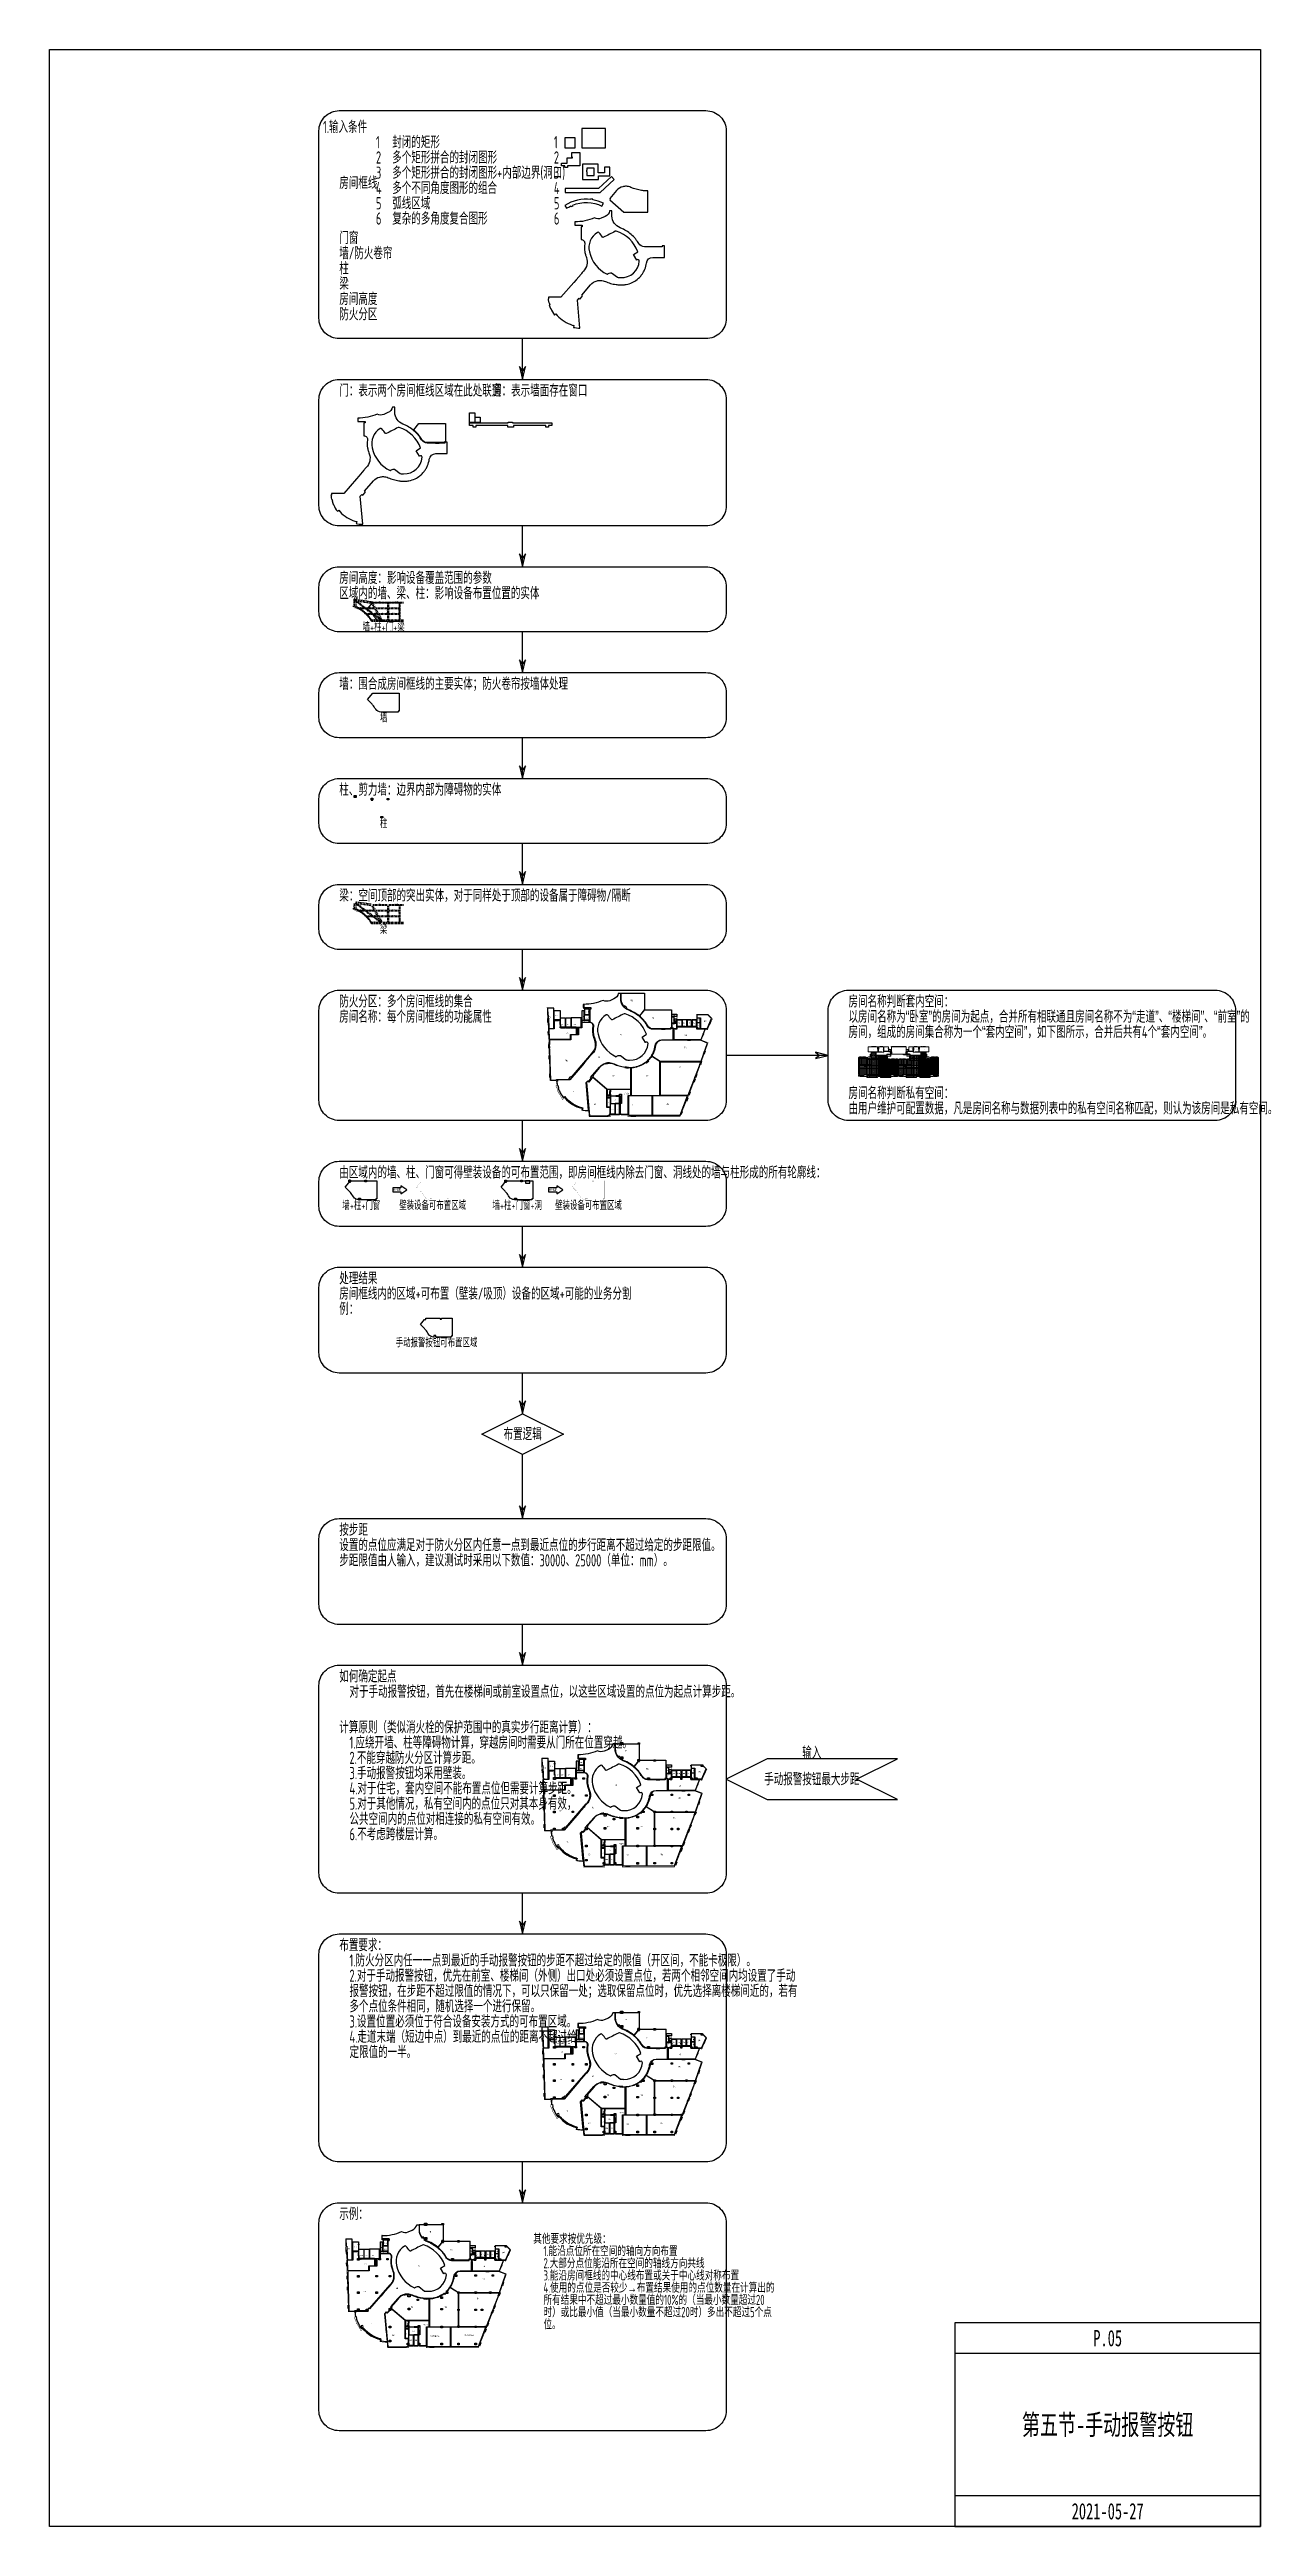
# Model space of a CAD drawing. Header units: millimetres. Extents: x 0 to 4164250, y 0 to 1261500.
# Drawn here: x 2578000 to 3172500, y 0 to 1216500 of the extents above; entities that cross this region are included whole.
import ezdxf
from ezdxf.enums import TextEntityAlignment as Align

# ---------------------------------------------------------------- set-up
doc = ezdxf.new("R2010")
doc.units = ezdxf.units.MM
doc.header["$LTSCALE"] = 1000
doc.linetypes.add('__覆盖_S20-tplt_TEN25IN7$0$DASHED', pattern=[0.75, 0.5, -0.25])
doc.linetypes.add('DASH', pattern=[0.35, 0.25, -0.1])
doc.layers.add('AD-AREA-DIVD', color=1, linetype='Continuous', true_color=0xff0000)
for name, color, linetype in [('AD-AREA-OUTL', 31, 'Continuous'), ('AD-NAME-ROOM', 9, 'Continuous'), ('AE-HOLE', 201, 'Continuous'), ('AI-空间名称', 130, 'Continuous'), ('AI-窗', 6, 'Continuous'), ('AI-门', 4, 'Continuous'), ('C-SHET-SHET', 144, 'Continuous'), ('E-UNIV-DIAG', 2, 'Continuous'), ('E-UNIV-NOTE', 6, 'Continuous'), ('S_BEAM', 4, '__覆盖_S20-tplt_TEN25IN7$0$DASHED'), ('S_BEAM_SECD', 142, '__覆盖_S20-tplt_TEN25IN7$0$DASHED'), ('S_BEAM_SECD_TEXT_HORZ', 9, 'Continuous'), ('S_BEAM_SECD_TEXT_VERT', 211, 'Continuous'), ('S_BEAM_TEXT_HORZ', 7, 'Continuous'), ('S_BEAM_TEXT_VERT', 41, 'Continuous'), ('可布置区域（壁装）', 5, 'Continuous'), ('房间框线', 30, 'Continuous'), ('柱子', 7, 'Continuous'), ('门窗框线', 114, 'Continuous')]:
    doc.layers.add(name, color=color, linetype=linetype)
doc.layers.add('AI-空间框线', color=30, linetype='Continuous', lineweight=20)
doc.layers.add('套内', color=9, linetype='Continuous', lineweight=20)
doc.styles.add('__覆盖_S20-tplt_TEN25IN7$0$TH-STYLE1', font='Tssdeng.shx', dxfattribs={"width": 0.7, "bigfont": 'Tssdchn.shx'})
doc.styles.add('TH-STYLE1', font='Stfangso_0.ttf', dxfattribs={"width": 0.65})
doc.styles.add('TH-STYLE3', font='tssdeng.shx', dxfattribs={"width": 0.65, "bigfont": 'tssdchn.shx'})
pattern_1 = [(0, (2655018, -370784.76), (0, 698.5), [508, -190.5]), (90, (2655018, -370784.76), (-698.5, 4e-14), [508, -190.5])]
pattern_2 = [(45, (2655017.97, -370784.76), (-224.5064, 224.5064), [])]

msp = doc.modelspace()

# ---------------------------------------------------------------- hatches: boundary and pattern name
at = {"layer": '套内'}
h = msp.add_hatch(dxfattribs=at)
h.set_pattern_fill('ANGLE', color=256, scale=100)
h.set_pattern_definition(pattern_1)
h.paths.add_polyline_path([(2976714.74, 721526.69), (2976614.74, 721526.69), (2976614.74, 721526.69), (2975714.74, 721526.69), (2975114.74, 721526.69), (2975114.74, 718026.69), (2976714.74, 718026.69)])
h.paths.add_polyline_path([(2979514.74, 721526.69), (2978614.74, 721526.69), (2978614.74, 721526.69), (2977114.74, 721526.69), (2976814.74, 721526.69), (2976814.74, 718126.69), (2979514.74, 718126.69)])
h.paths.add_polyline_path([(2981314.74, 720726.69), (2980814.74, 720726.69), (2980814.74, 720726.69), (2979914.74, 720726.69), (2979714.74, 720726.69), (2979714.74, 718126.69), (2981314.74, 718126.69)])
h.paths.add_polyline_path([(2985114.74, 720826.69), (2983914.74, 720826.69), (2983914.74, 720726.69), (2983114.74, 720726.69), (2983114.74, 720726.69), (2981514.74, 720726.69), (2981514.74, 716826.69), (2985114.74, 716826.69)])
h.paths.add_polyline_path([(2985114.74, 716826.69), (2981514.74, 716826.69), (2981514.74, 713126.69), (2985114.74, 713126.69)])
h.paths.add_polyline_path([(2981514.74, 717926.69), (2978514.74, 717926.69), (2978514.74, 716826.69), (2981514.74, 716826.69)])
h.paths.add_polyline_path([(2981314.74, 716726.69), (2979564.74, 716726.69), (2979564.74, 716726.69), (2978664.74, 716726.69), (2978514.74, 716726.69), (2978514.74, 713126.69), (2981314.74, 713126.69)])
h.paths.add_polyline_path([(2978414.74, 716976.69), (2978414.74, 716976.69), (2978414.74, 717876.69), (2978414.74, 717926.69), (2976614.74, 717926.69), (2976614.74, 717926.69), (2975814.74, 717926.69), (2975114.74, 717926.69), (2975114.74, 713126.69), (2975314.74, 713126.69), (2975314.74, 712726.69), (2975114.74, 712726.69), (2975114.74, 712326.69), (2977714.74, 712326.69), (2977714.74, 713126.69), (2978414.74, 713126.69)])
h.paths.add_polyline_path([(2985114.74, 712926.69), (2979314.74, 712926.69), (2979314.74, 711626.69), (2984414.74, 711626.69), (2984414.74, 712126.69), (2985114.74, 712126.69)])
h.paths.add_polyline_path([(2985114.74, 722326.69), (2983914.74, 722326.69), (2983614.74, 722326.69), (2983614.74, 720826.69), (2985114.74, 720826.69)])
h.paths.add_polyline_path([(2983514.74, 722426.69), (2983714.74, 722426.69), (2983714.74, 724026.69), (2981314.74, 724026.69), (2981314.74, 720926.69), (2983514.74, 720926.69)])
h.paths.add_polyline_path([(2983276.32, 714935.75), (2983762.14, 714935.75), (2983762.14, 715219.21), (2983276.32, 715219.21)], flags=24)
h.paths.add_polyline_path([(2982475.85, 722431.02), (2982830.33, 722431.02), (2982830.33, 722723.94), (2982475.85, 722723.94)], flags=24)
h = msp.add_hatch(dxfattribs=at)
h.set_pattern_fill('ANSI31', color=256, scale=100)
h.set_pattern_definition(pattern_2)
h.paths.add_polyline_path([(2989114.74, 721026.69), (2989114.74, 721026.69), (2989114.74, 721726.69), (2989114.74, 722326.69), (2987014.74, 722326.69), (2987014.74, 719826.69), (2988614.74, 719826.69), (2988614.74, 719926.69), (2989114.74, 719926.69)])
h.paths.add_polyline_path([(2986914.74, 722326.69), (2986814.74, 722326.69), (2986814.74, 722326.69), (2985717.24, 722326.69), (2985314.74, 722326.69), (2985314.74, 719826.69), (2986914.74, 719826.69)])
h.paths.add_polyline_path([(2988614.74, 719726.69), (2987014.74, 719726.69), (2986914.74, 719726.69), (2986914.74, 719826.69), (2985664.74, 719826.69), (2985664.74, 719726.69), (2985314.74, 719726.69), (2985314.74, 716626.69), (2988614.74, 716626.69), (2988614.74, 717726.69)])
h.paths.add_polyline_path([(2991614.74, 717726.69), (2988614.74, 717726.69), (2988614.74, 716626.69), (2990614.74, 716626.69), (2990614.74, 716626.69), (2991514.74, 716626.69), (2991614.74, 716626.69)])
h.paths.add_polyline_path([(2988614.74, 716626.69), (2988614.74, 716626.69), (2985314.74, 716626.69), (2985314.74, 713126.69), (2988614.74, 713126.69)])
h.paths.add_polyline_path([(2991614.74, 716526.69), (2991514.74, 716526.69), (2991514.74, 716526.69), (2990614.74, 716526.69), (2988814.74, 716526.69), (2988814.74, 713126.69), (2991614.74, 713126.69)])
h.paths.add_polyline_path([(2991114.74, 712926.69), (2985314.74, 712926.69), (2985314.74, 712126.69), (2986014.74, 712126.69), (2986014.74, 711626.69), (2991114.74, 711626.69)])
h.paths.add_polyline_path([(2994689.74, 715626.69), (2994714.74, 715626.69), (2994714.74, 717726.69), (2994014.74, 717726.69), (2994014.74, 717726.69), (2993214.74, 717726.69), (2991714.74, 717726.69), (2991714.74, 713126.69), (2992514.74, 713126.69), (2992514.74, 712326.69), (2994714.74, 712326.69), (2994714.74, 712926.69), (2994689.74, 712926.69)])
h.paths.add_polyline_path([(2994714.74, 720626.69), (2994314.74, 720626.69), (2994314.74, 720626.69), (2993414.74, 720626.69), (2993114.74, 720626.69), (2993114.74, 717926.69), (2994714.74, 717926.69)])
h.paths.add_polyline_path([(2993014.74, 720626.69), (2992814.74, 720626.69), (2992814.74, 720626.69), (2991314.74, 720626.69), (2990614.74, 720626.69), (2990614.74, 717926.69), (2993014.74, 717926.69)])
h.paths.add_polyline_path([(2990514.74, 720626.69), (2990414.74, 720626.69), (2990414.74, 720626.69), (2989714.74, 720626.69), (2989314.74, 720626.69), (2989314.74, 719726.69), (2988814.74, 719726.69), (2988814.74, 717926.69), (2990514.74, 717926.69)])
h.paths.add_polyline_path([(2986922.85, 718128.66), (2987278.92, 718128.66), (2987278.92, 718426.3), (2986922.85, 718426.3)], flags=24)
h = msp.add_hatch(dxfattribs=at)
h.set_pattern_fill('ANGLE', color=256, scale=100)
h.set_pattern_definition(pattern_1)
h.paths.add_polyline_path([(3000514.74, 721026.69), (3000514.74, 721026.69), (3000514.74, 721726.69), (3000514.74, 722326.69), (3002614.74, 722326.69), (3002614.74, 719826.69), (3001014.74, 719826.69), (3001014.74, 719926.69), (3000514.74, 719926.69)])
h.paths.add_polyline_path([(3002714.74, 722326.69), (3002814.74, 722326.69), (3002814.74, 722326.69), (3003912.24, 722326.69), (3004314.74, 722326.69), (3004314.74, 719826.69), (3002714.74, 719826.69)])
h.paths.add_polyline_path([(3001014.74, 719726.69), (3002614.74, 719726.69), (3002714.74, 719726.69), (3002714.74, 719826.69), (3003964.74, 719826.69), (3003964.74, 719726.69), (3004314.74, 719726.69), (3004314.74, 716626.69), (3001014.74, 716626.69), (3001014.74, 717726.69)])
h.paths.add_polyline_path([(2998014.74, 717726.69), (3001014.74, 717726.69), (3001014.74, 716626.69), (2999014.74, 716626.69), (2999014.74, 716626.69), (2998114.74, 716626.69), (2998014.74, 716626.69)])
h.paths.add_polyline_path([(3001014.74, 716626.69), (3001014.74, 716626.69), (3004314.74, 716626.69), (3004314.74, 713126.69), (3001014.74, 713126.69)])
h.paths.add_polyline_path([(2998014.74, 716526.69), (2998114.74, 716526.69), (2998114.74, 716526.69), (2999014.74, 716526.69), (3000814.74, 716526.69), (3000814.74, 713126.69), (2998014.74, 713126.69)])
h.paths.add_polyline_path([(2998514.74, 712926.69), (3004314.74, 712926.69), (3004314.74, 712126.69), (3003614.74, 712126.69), (3003614.74, 711626.69), (2998514.74, 711626.69)])
h.paths.add_polyline_path([(2994939.74, 715626.69), (2994914.74, 715626.69), (2994914.74, 717726.69), (2995614.74, 717726.69), (2995614.74, 717726.69), (2996414.74, 717726.69), (2997914.74, 717726.69), (2997914.74, 713126.69), (2997114.74, 713126.69), (2997114.74, 712326.69), (2994914.74, 712326.69), (2994914.74, 712926.69), (2994939.74, 712926.69)])
h.paths.add_polyline_path([(2994914.74, 720626.69), (2995314.74, 720626.69), (2995314.74, 720626.69), (2996214.74, 720626.69), (2996514.74, 720626.69), (2996514.74, 717926.69), (2994914.74, 717926.69)])
h.paths.add_polyline_path([(2996614.74, 720626.69), (2996814.74, 720626.69), (2996814.74, 720626.69), (2998314.74, 720626.69), (2999014.74, 720626.69), (2999014.74, 717926.69), (2996614.74, 717926.69)])
h.paths.add_polyline_path([(2999114.74, 720626.69), (2999214.74, 720626.69), (2999214.74, 720626.69), (2999914.74, 720626.69), (3000314.74, 720626.69), (3000314.74, 719726.69), (3000814.74, 719726.69), (3000814.74, 717926.69), (2999114.74, 717926.69)])
h.paths.add_polyline_path([(3002706.63, 718128.66), (3002350.57, 718128.66), (3002350.57, 718426.3), (3002706.63, 718426.3)], flags=24)
h = msp.add_hatch(dxfattribs=at)
h.set_pattern_fill('ANSI31', color=256, scale=100)
h.set_pattern_definition(pattern_2)
h.paths.add_polyline_path([(3012914.74, 721526.69), (3013014.74, 721526.69), (3013014.74, 721526.69), (3013914.74, 721526.69), (3014514.74, 721526.69), (3014514.74, 718026.69), (3012914.74, 718026.69)])
h.paths.add_polyline_path([(3010114.74, 721526.69), (3011014.74, 721526.69), (3011014.74, 721526.69), (3012514.74, 721526.69), (3012814.74, 721526.69), (3012814.74, 718126.69), (3010114.74, 718126.69)])
h.paths.add_polyline_path([(3008314.74, 720726.69), (3008814.74, 720726.69), (3008814.74, 720726.69), (3009714.74, 720726.69), (3009914.74, 720726.69), (3009914.74, 718126.69), (3008314.74, 718126.69)])
h.paths.add_polyline_path([(3004514.74, 720826.69), (3005714.74, 720826.69), (3005714.74, 720726.69), (3006514.74, 720726.69), (3006514.74, 720726.69), (3008114.74, 720726.69), (3008114.74, 716826.69), (3004514.74, 716826.69)])
h.paths.add_polyline_path([(3004514.74, 716826.69), (3008114.74, 716826.69), (3008114.74, 713126.69), (3004514.74, 713126.69)])
h.paths.add_polyline_path([(3008114.74, 717926.69), (3011114.74, 717926.69), (3011114.74, 716826.69), (3008114.74, 716826.69)])
h.paths.add_polyline_path([(3008314.74, 716726.69), (3010064.74, 716726.69), (3010064.74, 716726.69), (3010964.74, 716726.69), (3011114.74, 716726.69), (3011114.74, 713126.69), (3008314.74, 713126.69)])
h.paths.add_polyline_path([(3011214.74, 716976.69), (3011214.74, 716976.69), (3011214.74, 717876.69), (3011214.74, 717926.69), (3013014.74, 717926.69), (3013014.74, 717926.69), (3013814.74, 717926.69), (3014514.74, 717926.69), (3014514.74, 713126.69), (3014314.74, 713126.69), (3014314.74, 712726.69), (3014514.74, 712726.69), (3014514.74, 712326.69), (3011914.74, 712326.69), (3011914.74, 713126.69), (3011214.74, 713126.69)])
h.paths.add_polyline_path([(3004514.74, 712926.69), (3010314.74, 712926.69), (3010314.74, 711626.69), (3005214.74, 711626.69), (3005214.74, 712126.69), (3004514.74, 712126.69)])
h.paths.add_polyline_path([(3004514.74, 722326.69), (3005714.74, 722326.69), (3006014.74, 722326.69), (3006014.74, 720826.69), (3004514.74, 720826.69)])
h.paths.add_polyline_path([(3006114.74, 722426.69), (3005914.74, 722426.69), (3005914.74, 724026.69), (3008314.74, 724026.69), (3008314.74, 720926.69), (3006114.74, 720926.69)])
h.paths.add_polyline_path([(3006353.17, 714935.75), (3005867.34, 714935.75), (3005867.34, 715219.21), (3006353.17, 715219.21)], flags=24)
h.paths.add_polyline_path([(3007153.64, 722431.02), (3006799.15, 722431.02), (3006799.15, 722723.94), (3007153.64, 722723.94)], flags=24)

# ---------------------------------------------------------------- linework, layer by layer
at = {"layer": 'AD-AREA-DIVD', "linetype": 'DASH', "ltscale": 2, "const_width": 200}
for points in [[(2903526.2, 740581.55, 0.0277936923), (2900996.54, 734942.75), (2899908.84, 735300.9), (2897844.05, 730107.79), (2901358.26, 728727.83, -0.0184975506), (2887559.6, 692404.6), (2861951.37, 692404.61), (2861951.37, 693554.61), (2853401.37, 693554.61), (2853401.37, 692404.61), (2842879.14, 692404.61), (2842645.14, 695083.81, -0.047494855), (2839135.51, 695482.59), (2839315.03, 696460.59, -0.1669327052), (2830990.15, 701726.91), (2829842.76, 700819.69, 0.0388362477), (2827528.36, 704688.58), (2827668.9, 704748.28, -0.0187664497), (2827064.79, 706553.11), (2826881.47, 706498.55), (2826606.65, 707549.62), (2827094.01, 707664.6), (2826764.34, 710118.6), (2823666.4, 710104.61), (2822634.78, 740268.2), (2822384.93, 740259.65), (2822240.19, 745954.6), (2825599.69, 745954.61), (2825599.69, 744504.61), (2828649.69, 744504.61), (2828701.37, 740914.61), (2839101.37, 740914.61), (2839101.37, 744404.61), (2840551.37, 744404.61), (2840551.37, 745304.61), (2840249.69, 745304.61), (2840249.69, 747554.61, 0.1084746492), (2849796.06, 749527.5, 0.232535743), (2853070.18, 749363.71), (2855070.18, 750225.76, 0.2461202681), (2857241.72, 752904.61), (2858351.37, 753054.61), (2870201.37, 753054.61), (2870201.37, 744904.61), (2883401.37, 744904.61), (2883401.37, 742754.61), (2886051.37, 742754.61), (2886051.37, 740244.61), (2895651.37, 740244.61), (2895599.69, 742674.61), (2901321.14, 742774.61)], [(2900797.86, 372010.85, 0.0277936923), (2898268.2, 366372.04), (2897180.5, 366730.2), (2895115.71, 361537.09), (2898629.92, 360157.12, -0.0184975506), (2884831.26, 323833.9), (2859223.03, 323833.91), (2859223.03, 324983.91), (2850673.03, 324983.91), (2850673.03, 323833.91), (2840150.8, 323833.91), (2839916.8, 326513.1, -0.047494855), (2836407.17, 326911.88), (2836586.69, 327889.89, -0.1669327052), (2828261.81, 333156.21), (2827114.42, 332248.98, 0.0388362477), (2824800.01, 336117.87), (2824940.56, 336177.58, -0.0187664497), (2824336.45, 337982.41), (2824153.13, 337927.85), (2823878.3, 338978.92), (2824365.67, 339093.9), (2824036, 341547.9), (2820938.05, 341533.91), (2819906.44, 371697.5), (2819656.59, 371688.95), (2819511.85, 377383.9), (2822871.35, 377383.91), (2822871.35, 375933.91), (2825921.35, 375933.91), (2825973.03, 372343.91), (2836373.03, 372343.91), (2836373.03, 375833.91), (2837823.03, 375833.91), (2837823.03, 376733.91), (2837521.35, 376733.91), (2837521.35, 378983.91, 0.1084746492), (2847067.72, 380956.8, 0.232535743), (2850341.84, 380793), (2852341.84, 381655.05, 0.2461202681), (2854513.38, 384333.91), (2855623.03, 384483.91), (2867473.03, 384483.91), (2867473.03, 376333.91), (2880673.03, 376333.91), (2880673.03, 374183.91), (2883323.03, 374183.91), (2883323.03, 371673.91), (2892923.03, 371673.91), (2892871.35, 374103.91), (2898592.8, 374203.91)], [(2900797.86, 240010.85, 0.0277936923), (2898268.2, 234372.04), (2897180.5, 234730.2), (2895115.71, 229537.09), (2898629.92, 228157.12, -0.0184975506), (2884831.26, 191833.9), (2859223.03, 191833.91), (2859223.03, 192983.91), (2850673.03, 192983.91), (2850673.03, 191833.91), (2840150.8, 191833.91), (2839916.8, 194513.1, -0.047494855), (2836407.17, 194911.88), (2836586.69, 195889.89, -0.1669327052), (2828261.81, 201156.21), (2827114.42, 200248.98, 0.0388362477), (2824800.01, 204117.87), (2824940.56, 204177.58, -0.0187664497), (2824336.45, 205982.41), (2824153.13, 205927.85), (2823878.3, 206978.92), (2824365.67, 207093.9), (2824036, 209547.9), (2820938.05, 209533.91), (2819906.44, 239697.5), (2819656.59, 239688.95), (2819511.85, 245383.9), (2822871.35, 245383.91), (2822871.35, 243933.91), (2825921.35, 243933.91), (2825973.03, 240343.91), (2836373.03, 240343.91), (2836373.03, 243833.91), (2837823.03, 243833.91), (2837823.03, 244733.91), (2837521.35, 244733.91), (2837521.35, 246983.91, 0.1084746492), (2847067.72, 248956.8, 0.232535743), (2850341.84, 248793), (2852341.84, 249655.05, 0.2461202681), (2854513.38, 252333.91), (2855623.03, 252483.91), (2867473.03, 252483.91), (2867473.03, 244333.91), (2880673.03, 244333.91), (2880673.03, 242183.91), (2883323.03, 242183.91), (2883323.03, 239673.91), (2892923.03, 239673.91), (2892871.35, 242103.91), (2898592.8, 242203.91)], [(2804544, 135897.27, 0.0277936923), (2802014.33, 130258.46), (2800926.63, 130616.62), (2798861.85, 125423.51), (2802376.06, 124043.54, -0.0184975506), (2788577.39, 87720.32), (2762969.17, 87720.33), (2762969.17, 88870.33), (2754419.17, 88870.33), (2754419.17, 87720.33), (2743896.94, 87720.33), (2743662.93, 90399.52, -0.047494855), (2740153.31, 90798.3), (2740332.83, 91776.31, -0.1669327052), (2732007.94, 97042.63), (2730860.56, 96135.4, 0.0388362477), (2728546.15, 100004.3), (2728686.7, 100064, -0.0187664497), (2728082.58, 101868.83), (2727899.27, 101814.27), (2727624.44, 102865.34), (2728111.81, 102980.32), (2727782.14, 105434.32), (2724684.19, 105420.33), (2723652.58, 135583.92), (2723402.73, 135575.37), (2723257.98, 141270.32), (2726617.49, 141270.33), (2726617.49, 139820.33), (2729667.49, 139820.33), (2729719.17, 136230.33), (2740119.17, 136230.33), (2740119.17, 139720.33), (2741569.17, 139720.33), (2741569.17, 140620.33), (2741267.49, 140620.33), (2741267.49, 142870.33, 0.1084746492), (2750813.85, 144843.22, 0.232535743), (2754087.98, 144679.42), (2756087.98, 145541.48, 0.2461202681), (2758259.51, 148220.33), (2759369.17, 148370.33), (2771219.17, 148370.33), (2771219.17, 140220.33), (2784419.17, 140220.33), (2784419.17, 138070.33), (2787069.17, 138070.33), (2787069.17, 135560.33), (2796669.17, 135560.33), (2796617.49, 137990.33), (2802338.94, 138090.33)]]:
    msp.add_lwpolyline(points, format="xyb", close=True, dxfattribs=at)
at = {"layer": 'AD-AREA-OUTL'}
for points in [[(2825599.69, 735654.61), (2825599.69, 745754.61), (2822447.14, 745754.61), (2822566.07, 742277.28), (2822865.9, 742287.53), (2823052.12, 736842.44), (2823152.06, 736845.86), (2823192.8, 735654.61)], [(2828649.69, 739904.61), (2825799.69, 739904.61), (2825799.69, 744504.61), (2828649.69, 744504.61)], [(2840499.69, 744354.61), (2839249.69, 744354.61), (2839249.69, 739854.61), (2840499.69, 739854.61)], [(2840249.69, 745854.61), (2842999.15, 745854.61), (2842999.15, 745454.61), (2840249.69, 745454.61)], [(2840699.69, 742654.61), (2842999.69, 742654.61), (2842999.69, 745254.61), (2840699.69, 745254.61)], [(2840699.69, 742454.61), (2842999.69, 742454.61), (2842999.69, 739854.61), (2840699.69, 739854.61)], [(2883549.69, 742704.61), (2885999.69, 742704.61), (2885999.69, 741554.61), (2883549.69, 741554.61)], [(2895799.69, 742474.61), (2895799.69, 741004.61), (2897599.69, 741004.61), (2897599.69, 735704.61), (2900357.41, 735704.61), (2900871.75, 735495.14), (2903068.35, 740603.14), (2901196.88, 742474.61)], [(2836649.69, 736104.61), (2828649.69, 736104.61), (2828649.69, 736504.61), (2828899.69, 736504.61), (2828899.69, 737604.61), (2828649.69, 737604.61), (2828649.69, 739704.61), (2825799.69, 739704.61), (2825799.69, 735454.61), (2823099.58, 735454.61), (2823272.3, 730404.61), (2833749.69, 730404.61), (2833749.69, 732754.61), (2836649.69, 732754.61)], [(2828849.69, 740894.61), (2831199.69, 740894.61), (2831199.69, 736304.61), (2828999.69, 736304.61), (2828999.69, 737804.61), (2828849.69, 737804.61)], [(2831399.69, 740894.61), (2833849.69, 740894.61), (2833849.69, 736304.61), (2831399.69, 736304.61)], [(2839049.69, 740894.61), (2834049.69, 740894.61), (2834049.69, 736304.61), (2839049.69, 736304.61)], [(2837499.69, 736104.61), (2836849.69, 736104.61), (2836849.69, 732754.61), (2837499.69, 732754.61)], [(2842999.69, 739654.61), (2839249.69, 739654.61), (2839249.69, 738854.61), (2842999.69, 738854.61)], [(2884549.69, 738354.61), (2883549.69, 738354.61), (2883549.69, 741354.61), (2884549.69, 741354.61)], [(2883549.69, 738154.61), (2883549.69, 735954.61), (2884249.69, 735954.61), (2884249.69, 735704.61), (2885999.69, 735704.61), (2885999.69, 738154.61)], [(2897767.19, 730104.61), (2884449.69, 730104.61), (2884449.69, 735304.61), (2884699.69, 735304.61), (2884699.69, 735604.61), (2885499.69, 735604.61), (2885499.68, 735504.61), (2886199.68, 735504.61), (2886199.69, 736504.61), (2895599.69, 736504.61), (2895599.69, 735504.61), (2899828.34, 735504.61)], [(2885999.69, 740204.61), (2884749.69, 740204.61), (2884749.69, 739204.61), (2885999.69, 739204.61)], [(2884749.69, 739004.61), (2885999.69, 739004.61), (2885999.69, 738354.61), (2884749.69, 738354.61)], [(2886199.69, 739874.61), (2888349.69, 739874.61), (2888349.69, 736714.61), (2886199.69, 736714.61)], [(2888549.69, 736704.61), (2890799.69, 736704.61), (2890799.69, 739874.61), (2888549.69, 739874.61)], [(2891099.69, 736694.61), (2893249.69, 736694.61), (2893249.69, 739864.61), (2891099.69, 739864.61)], [(2893449.69, 736694.61), (2895599.69, 736694.61), (2895599.69, 739864.61), (2893449.69, 739864.61)], [(2897399.71, 740804.62), (2895799.69, 740804.62), (2895799.69, 738704.61), (2897399.71, 738704.61)], [(2897399.69, 735704.61), (2897399.47, 738504.19), (2895799.69, 738504.61), (2895799.69, 736204.63), (2896299.71, 736204.61), (2896299.71, 735704.61)], [(2877899.69, 719404.61), (2897816.86, 719404.61), (2891304.7, 702804.61), (2877899.69, 702804.61)], [(2843142.6, 692854.61), (2852199.69, 692854.61), (2852199.69, 693054.61), (2852999.69, 693054.61), (2852999.69, 693804.61), (2853199.69, 693804.61), (2853199.69, 696854.61), (2851549.69, 696854.61), (2851549.69, 705808.82), (2844594.6, 711810.69), (2844200.89, 711354.46), (2844314.45, 711256.46), (2842690.09, 709374.11), (2842235.84, 709766.1), (2841664.57, 709104.1)], [(2851749.69, 703154.61), (2852999.69, 703154.61), (2852999.69, 704754.61), (2853299.69, 704754.61), (2853299.69, 705754.61), (2851749.69, 705754.61)], [(2863399.69, 702804.61), (2863399.69, 705754.61), (2853399.69, 705754.61), (2853399.69, 704554.61), (2853199.69, 704554.61), (2853199.7, 703454.63), (2853399.67, 703454.63), (2853399.69, 702704.61), (2857899.68, 702704.61), (2857899.69, 703454.61), (2858799.69, 703454.61), (2858799.69, 698854.61), (2858099.69, 698854.61), (2858099.69, 693804.61), (2858599.72, 693804.61), (2858599.72, 693604.61), (2861799.72, 693604.52), (2861799.72, 693804.61), (2861999.69, 693804.61), (2861999.69, 702804.61)], [(2851749.69, 702954.61), (2853199.69, 702954.61), (2853199.69, 701904.61), (2851749.69, 701904.61)], [(2851749.69, 701704.61), (2853199.69, 701704.61), (2853199.69, 697054.61), (2851749.69, 697054.61)], [(2853399.69, 698834.61), (2857899.69, 698834.61), (2857899.69, 702504.61), (2853399.69, 702504.61)], [(2853399.69, 698834.61), (2855549.69, 698834.61), (2855549.69, 693604.61), (2853399.69, 693604.61)], [(2855749.17, 693604.61), (2857899.69, 693604.61), (2857899.69, 698834.61), (2855749.17, 698834.61)], [(2858699.69, 700954.61), (2858099.69, 700954.61), (2858099.69, 702654.63), (2858699.69, 702654.63)], [(2858699.69, 700754.61), (2858099.69, 700754.61), (2858099.69, 699054.61), (2858699.69, 699054.61)], [(2873799.69, 702604.61), (2862199.69, 702604.61), (2862199.69, 693054.61), (2873799.69, 693054.61)], [(2891225.54, 702604.61), (2873999.69, 702604.61), (2873999.69, 693054.61), (2887594.37, 693054.61)], [(2822871.35, 367083.91), (2822871.35, 377183.91), (2819718.8, 377183.91), (2819837.73, 373706.58), (2820137.56, 373716.83), (2820323.78, 368271.74), (2820423.72, 368275.15), (2820464.46, 367083.91)], [(2837521.35, 377283.91), (2840270.81, 377283.91), (2840270.81, 376883.91), (2837521.35, 376883.91)], [(2858321.35, 385083.92), (2859421.35, 385083.92), (2859421.35, 383983.92), (2858321.35, 383983.92)], [(2833921.35, 367533.91), (2825921.35, 367533.91), (2825921.35, 367933.91), (2826171.35, 367933.91), (2826171.35, 369033.91), (2825921.35, 369033.91), (2825921.35, 371133.91), (2823071.35, 371133.91), (2823071.35, 366883.91), (2820371.24, 366883.91), (2820543.96, 361833.91), (2831021.35, 361833.91), (2831021.35, 364183.91), (2833921.35, 364183.91)], [(2825921.35, 371333.91), (2823071.35, 371333.91), (2823071.35, 375933.91), (2825921.35, 375933.91)], [(2826121.35, 372323.91), (2828471.35, 372323.91), (2828471.35, 367733.91), (2826271.35, 367733.91), (2826271.35, 369233.91), (2826121.35, 369233.91)], [(2828671.35, 372323.91), (2831121.35, 372323.91), (2831121.35, 367733.91), (2828671.35, 367733.91)], [(2836321.35, 372323.91), (2831321.35, 372323.91), (2831321.35, 367733.91), (2836321.35, 367733.91)], [(2834771.35, 367533.91), (2834121.35, 367533.91), (2834121.35, 364183.91), (2834771.35, 364183.91)], [(2837771.35, 375783.91), (2836521.35, 375783.91), (2836521.35, 371283.91), (2837771.35, 371283.91)], [(2840271.35, 371083.91), (2836521.35, 371083.91), (2836521.35, 370283.91), (2840271.35, 370283.91)], [(2837971.35, 374083.91), (2840271.35, 374083.91), (2840271.35, 376683.91), (2837971.35, 376683.91)], [(2837971.35, 373883.91), (2840271.35, 373883.91), (2840271.35, 371283.91), (2837971.35, 371283.91)], [(2880821.35, 374133.91), (2883271.35, 374133.91), (2883271.35, 372983.91), (2880821.35, 372983.91)], [(2881821.35, 369783.91), (2880821.35, 369783.91), (2880821.35, 372783.91), (2881821.35, 372783.91)], [(2880821.35, 369583.91), (2880821.35, 367383.91), (2881521.35, 367383.91), (2881521.35, 367133.91), (2883271.35, 367133.91), (2883271.35, 369583.91)], [(2895038.85, 361533.91), (2881721.35, 361533.91), (2881721.35, 366733.91), (2881971.35, 366733.91), (2881971.35, 367033.91), (2882771.35, 367033.91), (2882771.34, 366933.91), (2883471.34, 366933.91), (2883471.35, 367933.91), (2892871.35, 367933.91), (2892871.35, 366933.91), (2897100, 366933.91)], [(2883271.35, 371633.91), (2882021.35, 371633.91), (2882021.35, 370633.91), (2883271.35, 370633.91)], [(2882021.35, 370433.91), (2883271.35, 370433.91), (2883271.35, 369783.91), (2882021.35, 369783.91)], [(2883471.35, 371303.91), (2885621.35, 371303.91), (2885621.35, 368143.91), (2883471.35, 368143.91)], [(2885821.35, 368133.91), (2888071.35, 368133.91), (2888071.35, 371303.91), (2885821.35, 371303.91)], [(2888371.35, 368123.91), (2890521.35, 368123.91), (2890521.35, 371293.91), (2888371.35, 371293.91)], [(2890721.35, 368123.91), (2892871.35, 368123.91), (2892871.35, 371293.91), (2890721.35, 371293.91)], [(2893071.35, 373903.91), (2893071.35, 372433.91), (2894871.35, 372433.91), (2894871.35, 367133.91), (2897629.07, 367133.91), (2898143.41, 366924.44), (2900340.01, 372032.44), (2898468.54, 373903.91)], [(2894671.36, 372233.91), (2893071.35, 372233.91), (2893071.35, 370133.91), (2894671.36, 370133.91)], [(2894671.35, 367133.91), (2894671.13, 369933.48), (2893071.35, 369933.91), (2893071.35, 367633.92), (2893571.37, 367633.91), (2893571.37, 367133.91)], [(2840414.26, 324283.91), (2849471.35, 324283.91), (2849471.35, 324483.91), (2850271.35, 324483.91), (2850271.35, 325233.91), (2850471.35, 325233.91), (2850471.35, 328283.91), (2848821.35, 328283.91), (2848821.35, 337238.12), (2841866.25, 343239.99), (2841472.55, 342783.75), (2841586.11, 342685.76), (2839961.75, 340803.41), (2839507.5, 341195.4), (2838936.23, 340533.4)], [(2875171.35, 350833.91), (2895088.52, 350833.91), (2888576.36, 334233.91), (2875171.35, 334233.91)], [(2849021.35, 334583.91), (2850271.35, 334583.91), (2850271.35, 336183.91), (2850571.35, 336183.91), (2850571.35, 337183.91), (2849021.35, 337183.91)], [(2849021.35, 334383.91), (2850471.35, 334383.91), (2850471.35, 333333.91), (2849021.35, 333333.91)], [(2849021.35, 333133.91), (2850471.35, 333133.91), (2850471.35, 328483.91), (2849021.35, 328483.91)], [(2860671.35, 334233.91), (2860671.35, 337183.91), (2850671.35, 337183.91), (2850671.35, 335983.91), (2850471.35, 335983.91), (2850471.36, 334883.92), (2850671.33, 334883.92), (2850671.35, 334133.91), (2855171.34, 334133.91), (2855171.35, 334883.91), (2856071.35, 334883.91), (2856071.35, 330283.91), (2855371.35, 330283.91), (2855371.35, 325233.91), (2855871.38, 325233.91), (2855871.38, 325033.91), (2859071.38, 325033.82), (2859071.38, 325233.91), (2859271.35, 325233.91), (2859271.35, 334233.91)], [(2850671.35, 330263.91), (2855171.35, 330263.91), (2855171.35, 333933.91), (2850671.35, 333933.91)], [(2850671.35, 330263.91), (2852821.35, 330263.91), (2852821.35, 325033.91), (2850671.35, 325033.91)], [(2853020.83, 325033.91), (2855171.35, 325033.91), (2855171.35, 330263.91), (2853020.83, 330263.91)], [(2855971.35, 332383.91), (2855371.35, 332383.91), (2855371.35, 334083.92), (2855971.35, 334083.92)], [(2855971.35, 332183.91), (2855371.35, 332183.91), (2855371.35, 330483.91), (2855971.35, 330483.91)], [(2871071.35, 334033.91), (2859471.35, 334033.91), (2859471.35, 324483.91), (2871071.35, 324483.91)], [(2888497.19, 334033.91), (2871271.35, 334033.91), (2871271.35, 324483.91), (2884866.03, 324483.91)], [(2822871.35, 235083.91), (2822871.35, 245183.91), (2819718.8, 245183.91), (2819837.73, 241706.58), (2820137.56, 241716.83), (2820323.78, 236271.74), (2820423.72, 236275.15), (2820464.46, 235083.91)], [(2825921.35, 239333.91), (2823071.35, 239333.91), (2823071.35, 243933.91), (2825921.35, 243933.91)], [(2837771.35, 243783.91), (2836521.35, 243783.91), (2836521.35, 239283.91), (2837771.35, 239283.91)], [(2837521.35, 245283.91), (2840270.81, 245283.91), (2840270.81, 244883.91), (2837521.35, 244883.91)], [(2837971.35, 242083.91), (2840271.35, 242083.91), (2840271.35, 244683.91), (2837971.35, 244683.91)], [(2858321.35, 253083.92), (2859421.35, 253083.92), (2859421.35, 251983.92), (2858321.35, 251983.92)], [(2833921.35, 235533.91), (2825921.35, 235533.91), (2825921.35, 235933.91), (2826171.35, 235933.91), (2826171.35, 237033.91), (2825921.35, 237033.91), (2825921.35, 239133.91), (2823071.35, 239133.91), (2823071.35, 234883.91), (2820371.24, 234883.91), (2820543.96, 229833.91), (2831021.35, 229833.91), (2831021.35, 232183.91), (2833921.35, 232183.91)], [(2826121.35, 240323.91), (2828471.35, 240323.91), (2828471.35, 235733.91), (2826271.35, 235733.91), (2826271.35, 237233.91), (2826121.35, 237233.91)], [(2828671.35, 240323.91), (2831121.35, 240323.91), (2831121.35, 235733.91), (2828671.35, 235733.91)], [(2836321.35, 240323.91), (2831321.35, 240323.91), (2831321.35, 235733.91), (2836321.35, 235733.91)], [(2834771.35, 235533.91), (2834121.35, 235533.91), (2834121.35, 232183.91), (2834771.35, 232183.91)], [(2840271.35, 239083.91), (2836521.35, 239083.91), (2836521.35, 238283.91), (2840271.35, 238283.91)], [(2837971.35, 241883.91), (2840271.35, 241883.91), (2840271.35, 239283.91), (2837971.35, 239283.91)], [(2880821.35, 242133.91), (2883271.35, 242133.91), (2883271.35, 240983.91), (2880821.35, 240983.91)], [(2881821.35, 237783.91), (2880821.35, 237783.91), (2880821.35, 240783.91), (2881821.35, 240783.91)], [(2880821.35, 237583.91), (2880821.35, 235383.91), (2881521.35, 235383.91), (2881521.35, 235133.91), (2883271.35, 235133.91), (2883271.35, 237583.91)], [(2895038.85, 229533.91), (2881721.35, 229533.91), (2881721.35, 234733.91), (2881971.35, 234733.91), (2881971.35, 235033.91), (2882771.35, 235033.91), (2882771.34, 234933.91), (2883471.34, 234933.91), (2883471.35, 235933.91), (2892871.35, 235933.91), (2892871.35, 234933.91), (2897100, 234933.91)], [(2883271.35, 239633.91), (2882021.35, 239633.91), (2882021.35, 238633.91), (2883271.35, 238633.91)], [(2882021.35, 238433.91), (2883271.35, 238433.91), (2883271.35, 237783.91), (2882021.35, 237783.91)], [(2883471.35, 239303.91), (2885621.35, 239303.91), (2885621.35, 236143.91), (2883471.35, 236143.91)], [(2885821.35, 236133.91), (2888071.35, 236133.91), (2888071.35, 239303.91), (2885821.35, 239303.91)], [(2888371.35, 236123.91), (2890521.35, 236123.91), (2890521.35, 239293.91), (2888371.35, 239293.91)], [(2890721.35, 236123.91), (2892871.35, 236123.91), (2892871.35, 239293.91), (2890721.35, 239293.91)], [(2893071.35, 241903.91), (2893071.35, 240433.91), (2894871.35, 240433.91), (2894871.35, 235133.91), (2897629.07, 235133.91), (2898143.41, 234924.44), (2900340.01, 240032.44), (2898468.54, 241903.91)], [(2894671.36, 240233.91), (2893071.35, 240233.91), (2893071.35, 238133.91), (2894671.36, 238133.91)], [(2894671.35, 235133.91), (2894671.13, 237933.48), (2893071.35, 237933.91), (2893071.35, 235633.92), (2893571.37, 235633.91), (2893571.37, 235133.91)], [(2840414.26, 192283.91), (2849471.35, 192283.91), (2849471.35, 192483.91), (2850271.35, 192483.91), (2850271.35, 193233.91), (2850471.35, 193233.91), (2850471.35, 196283.91), (2848821.35, 196283.91), (2848821.35, 205238.12), (2841866.25, 211239.99), (2841472.55, 210783.75), (2841586.11, 210685.76), (2839961.75, 208803.41), (2839507.5, 209195.4), (2838936.23, 208533.4)], [(2875171.35, 218833.91), (2895088.52, 218833.91), (2888576.36, 202233.91), (2875171.35, 202233.91)], [(2849021.35, 202583.91), (2850271.35, 202583.91), (2850271.35, 204183.91), (2850571.35, 204183.91), (2850571.35, 205183.91), (2849021.35, 205183.91)], [(2849021.35, 202383.91), (2850471.35, 202383.91), (2850471.35, 201333.91), (2849021.35, 201333.91)], [(2849021.35, 201133.91), (2850471.35, 201133.91), (2850471.35, 196483.91), (2849021.35, 196483.91)], [(2860671.35, 202233.91), (2860671.35, 205183.91), (2850671.35, 205183.91), (2850671.35, 203983.91), (2850471.35, 203983.91), (2850471.36, 202883.92), (2850671.33, 202883.92), (2850671.35, 202133.91), (2855171.34, 202133.91), (2855171.35, 202883.91), (2856071.35, 202883.91), (2856071.35, 198283.91), (2855371.35, 198283.91), (2855371.35, 193233.91), (2855871.38, 193233.91), (2855871.38, 193033.91), (2859071.38, 193033.82), (2859071.38, 193233.91), (2859271.35, 193233.91), (2859271.35, 202233.91)], [(2850671.35, 198263.91), (2855171.35, 198263.91), (2855171.35, 201933.91), (2850671.35, 201933.91)], [(2850671.35, 198263.91), (2852821.35, 198263.91), (2852821.35, 193033.91), (2850671.35, 193033.91)], [(2853020.83, 193033.91), (2855171.35, 193033.91), (2855171.35, 198263.91), (2853020.83, 198263.91)], [(2855971.35, 200383.91), (2855371.35, 200383.91), (2855371.35, 202083.92), (2855971.35, 202083.92)], [(2855971.35, 200183.91), (2855371.35, 200183.91), (2855371.35, 198483.91), (2855971.35, 198483.91)], [(2871071.35, 202033.91), (2859471.35, 202033.91), (2859471.35, 192483.91), (2871071.35, 192483.91)], [(2888497.19, 202033.91), (2871271.35, 202033.91), (2871271.35, 192483.91), (2884866.03, 192483.91)], [(2762067.49, 148970.34), (2763167.49, 148970.34), (2763167.49, 147870.34), (2762067.49, 147870.34)], [(2726617.49, 130970.33), (2726617.49, 141070.33), (2723464.94, 141070.33), (2723583.87, 137593), (2723883.69, 137603.25), (2724069.92, 132158.16), (2724169.86, 132161.57), (2724210.6, 130970.33)], [(2737667.49, 131420.33), (2729667.49, 131420.33), (2729667.49, 131820.33), (2729917.49, 131820.33), (2729917.49, 132920.33), (2729667.49, 132920.33), (2729667.49, 135020.33), (2726817.49, 135020.33), (2726817.49, 130770.33), (2724117.38, 130770.33), (2724290.1, 125720.33), (2734767.49, 125720.33), (2734767.49, 128070.33), (2737667.49, 128070.33)], [(2729667.49, 135220.33), (2726817.49, 135220.33), (2726817.49, 139820.33), (2729667.49, 139820.33)], [(2729867.49, 136210.33), (2732217.49, 136210.33), (2732217.49, 131620.33), (2730017.49, 131620.33), (2730017.49, 133120.33), (2729867.49, 133120.33)], [(2732417.49, 136210.33), (2734867.49, 136210.33), (2734867.49, 131620.33), (2732417.49, 131620.33)], [(2740067.49, 136210.33), (2735067.49, 136210.33), (2735067.49, 131620.33), (2740067.49, 131620.33)], [(2741517.49, 139670.33), (2740267.49, 139670.33), (2740267.49, 135170.33), (2741517.49, 135170.33)], [(2744017.49, 134970.33), (2740267.49, 134970.33), (2740267.49, 134170.33), (2744017.49, 134170.33)], [(2741267.49, 141170.33), (2744016.95, 141170.33), (2744016.95, 140770.33), (2741267.49, 140770.33)], [(2741717.49, 137970.33), (2744017.49, 137970.33), (2744017.49, 140570.33), (2741717.49, 140570.33)], [(2741717.49, 137770.33), (2744017.49, 137770.33), (2744017.49, 135170.33), (2741717.49, 135170.33)], [(2784567.49, 138020.33), (2787017.49, 138020.33), (2787017.49, 136870.33), (2784567.49, 136870.33)], [(2785567.49, 133670.33), (2784567.49, 133670.33), (2784567.49, 136670.33), (2785567.49, 136670.33)], [(2787017.49, 135520.33), (2785767.49, 135520.33), (2785767.49, 134520.33), (2787017.49, 134520.33)], [(2785767.49, 134320.33), (2787017.49, 134320.33), (2787017.49, 133670.33), (2785767.49, 133670.33)], [(2787217.49, 135190.33), (2789367.49, 135190.33), (2789367.49, 132030.33), (2787217.49, 132030.33)], [(2789567.49, 132020.33), (2791817.49, 132020.33), (2791817.49, 135190.33), (2789567.49, 135190.33)], [(2792117.49, 132010.33), (2794267.49, 132010.33), (2794267.49, 135180.33), (2792117.49, 135180.33)], [(2794467.49, 132010.33), (2796617.49, 132010.33), (2796617.49, 135180.33), (2794467.49, 135180.33)], [(2796817.49, 137790.33), (2796817.49, 136320.33), (2798617.49, 136320.33), (2798617.49, 131020.33), (2801375.21, 131020.33), (2801889.55, 130810.86), (2804086.15, 135918.86), (2802214.67, 137790.33)], [(2798417.5, 136120.34), (2796817.49, 136120.34), (2796817.49, 134020.33), (2798417.5, 134020.33)], [(2798417.49, 131020.33), (2798417.26, 133819.91), (2796817.49, 133820.33), (2796817.49, 131520.35), (2797317.5, 131520.33), (2797317.5, 131020.33)], [(2738517.49, 131420.33), (2737867.49, 131420.33), (2737867.49, 128070.33), (2738517.49, 128070.33)], [(2784567.49, 133470.33), (2784567.49, 131270.33), (2785267.49, 131270.33), (2785267.49, 131020.33), (2787017.49, 131020.33), (2787017.49, 133470.33)], [(2798784.99, 125420.33), (2785467.49, 125420.33), (2785467.49, 130620.33), (2785717.49, 130620.33), (2785717.49, 130920.33), (2786517.49, 130920.33), (2786517.48, 130820.33), (2787217.48, 130820.33), (2787217.49, 131820.33), (2796617.49, 131820.33), (2796617.49, 130820.33), (2800846.14, 130820.33)], [(2778917.49, 114720.33), (2798834.65, 114720.33), (2792322.5, 98120.33), (2778917.49, 98120.33)], [(2744160.39, 88170.33), (2753217.49, 88170.33), (2753217.49, 88370.33), (2754017.49, 88370.33), (2754017.49, 89120.33), (2754217.49, 89120.33), (2754217.49, 92170.33), (2752567.49, 92170.33), (2752567.49, 101124.54), (2745612.39, 107126.41), (2745218.69, 106670.18), (2745332.25, 106572.18), (2743707.88, 104689.83), (2743253.64, 105081.82), (2742682.37, 104419.82)], [(2752767.49, 98470.33), (2754017.49, 98470.33), (2754017.49, 100070.33), (2754317.49, 100070.33), (2754317.49, 101070.33), (2752767.49, 101070.33)], [(2752767.49, 98270.33), (2754217.49, 98270.33), (2754217.49, 97220.33), (2752767.49, 97220.33)], [(2764417.49, 98120.33), (2764417.49, 101070.33), (2754417.49, 101070.33), (2754417.49, 99870.33), (2754217.49, 99870.33), (2754217.5, 98770.35), (2754417.46, 98770.35), (2754417.49, 98020.33), (2758917.48, 98020.33), (2758917.49, 98770.33), (2759817.49, 98770.33), (2759817.49, 94170.33), (2759117.49, 94170.33), (2759117.49, 89120.33), (2759617.51, 89120.33), (2759617.51, 88920.33), (2762817.52, 88920.24), (2762817.52, 89120.33), (2763017.49, 89120.33), (2763017.49, 98120.33)], [(2754417.49, 94150.33), (2758917.49, 94150.33), (2758917.49, 97820.33), (2754417.49, 97820.33)], [(2759717.49, 96270.33), (2759117.49, 96270.33), (2759117.49, 97970.35), (2759717.49, 97970.35)], [(2774817.49, 97920.33), (2763217.49, 97920.33), (2763217.49, 88370.33), (2774817.49, 88370.33)], [(2792243.33, 97920.33), (2775017.49, 97920.33), (2775017.49, 88370.33), (2788612.17, 88370.33)], [(2752767.49, 97020.33), (2754217.49, 97020.33), (2754217.49, 92370.33), (2752767.49, 92370.33)], [(2754417.49, 94150.33), (2756567.49, 94150.33), (2756567.49, 88920.33), (2754417.49, 88920.33)], [(2756766.97, 88920.33), (2758917.49, 88920.33), (2758917.49, 94150.33), (2756766.97, 94150.33)], [(2759717.49, 96070.33), (2759117.49, 96070.33), (2759117.49, 94370.33), (2759717.49, 94370.33)]]:
    msp.add_lwpolyline(points, close=True, dxfattribs=at)
for points in [[(2827299.55, 710504.61), (2827299.56, 709754.66), (2827062.77, 709754.66), (2827108.55, 709317.61), (2827240.29, 708435.84), (2827385.94, 707734.31), (2827579.73, 707780.3), (2827839.97, 706783.65), (2827647.88, 706727.65), (2827929.55, 705854.43), (2828260.77, 705010.56), (2828264.68, 705001.35), (2828356.72, 705040.45, 0.0600619626), (2830239.12, 701777.44), (2830903.17, 702308.98), (2831537.1, 701542.88, 0.1267433447), (2838874.61, 696874.31), (2839435.23, 696731.66), (2839440.72, 696730.38), (2839448.96, 696765.84), (2839741.18, 696697.97), (2839517.6, 695735.34), (2840121.78, 695612.93), (2841004.13, 695485.21), (2841913.05, 695406.76), (2842670.01, 695383.18), (2841457.94, 709170.78), (2842215.09, 710048.18), (2842669.34, 709656.19), (2843799.69, 710966.08), (2843799.69, 711436.49), (2843578.12, 711627.7), (2847931.92, 716672.97, -0.1520211437), (2851059.68, 718621.32, -0.072967074), (2852848.86, 718818.37, -0.0959665983), (2855146.44, 718286.88, 0.0344701143), (2857718.56, 717348.67, 0.0338172686), (2860394.36, 716769.27, 0.0229395623), (2862185.41, 716590, 0.0268272124), (2863599.03, 716577.26, 0.036888367), (2865386.44, 716789.83, 0.0632545137), (2868387.08, 717779.06, 0.0556805862), (2870712.16, 719223.97, 0.040683964), (2872204.61, 720610.47, 0.036628578), (2873319.05, 722023.99, 0.0141087491), (2873704.97, 722631.13, 0.0366285895), (2874511.74, 724240.21, 0.063674577), (2875348.58, 727331.69, -0.3736362244), (2878519.95, 730104.61), (2884149.69, 730104.61), (2884149.69, 735754.61), (2883049.69, 735754.61), (2883049.69, 735304.61), (2874346.67, 735304.61, -0.2635292029), (2871601.49, 736859.47, 0.0345317571), (2870127.19, 738972.69, 0.0243312311), (2868931.07, 740317.8, 0.0819471281), (2864034.49, 743901.31, 0.024331231), (2862390.64, 744634.61, -0.3074179863), (2858399.69, 750426.34), (2858399.69, 752904.61), (2857241.72, 752904.61, -0.2461202681), (2855070.18, 750225.76), (2853070.18, 749363.71, -0.232535743), (2849796.06, 749527.5, -0.1084645579), (2840249.69, 747554.61), (2840249.69, 745954.61), (2843799.69, 745954.61), (2843799.69, 745154.61), (2843199.69, 745154.61), (2843199.69, 738854.61, -0.4718724064), (2845027.13, 736747.59, 0.0866338027), (2845048.46, 732875.21, 0.0335644082), (2845483.01, 731140.46, 0.0081928368), (2845880.02, 729977.33, -0.2904456717), (2844380.46, 723271.97, 0.0367122686), (2843204.48, 721909.22), (2840775.1, 719094), (2839599.13, 717731.26), (2833362.93, 710504.61)], [(2858231.81, 722514.11), (2861049.96, 720312.34, 0.0223339795), (2862736.46, 720169.03, 0.4050157076), (2871828.38, 728298, 0.6308139765), (2870757.6, 728906.65, -0.0250870012), (2870590.63, 728802.32), (2868894.89, 731516.07), (2871067.21, 732873.49, 0.2341230378), (2860534.58, 742955, 0.1965204593), (2860044.44, 742913.47, -0.0001607306), (2854252.78, 739954.63, -0.3583084775), (2853818.4, 740050, -0.0001870572), (2852105.85, 742228.64, 0.3817893555), (2851253.16, 742379.9, 0.3209024624), (2847289.8, 732897.49, 0.2271120643), (2856103.98, 721812.84, -0.1937060443)], [(2870149.69, 744991.39), (2867564.96, 741838.8, 0.0548733634), (2864116.07, 744084.17, 0.0239422397), (2862472.21, 744817.48, -0.0269271445), (2861762.66, 745139.09, -0.03976702), (2861087.75, 745561.18), (2861384.16, 745883.9), (2860279.41, 746898.56), (2859990.81, 746584.34, -0.1754821959), (2858599.69, 750425.98), (2858599.69, 753004.61), (2870149.69, 753004.61)], [(2870296.98, 744854.61), (2883349.69, 744854.61), (2883349.69, 735954.61), (2882849.69, 735954.61), (2882849.69, 735504.61), (2874346.49, 735504.61, -0.2635595753), (2871773.58, 736962.59, 0.0349117409), (2870276.82, 739105.75, 0.0237030581), (2869080.7, 740450.85, 0.0249509078), (2867717.18, 741712.65)], [(2843199.69, 738654.61), (2839274.99, 738654.61), (2839249.69, 736104.61), (2837699.69, 736104.61), (2837699.69, 732554.61), (2833949.69, 732554.61), (2833949.69, 730204.61), (2823379.2, 730204.61), (2823459.69, 727851.11), (2823360.23, 727847.71), (2823956.31, 710404.61), (2826613.29, 710404.66), (2826613.29, 710504.63), (2826899.69, 710504.63), (2826899.69, 710704.61), (2833271.35, 710704.61), (2832930.66, 710998.61), (2833910.64, 712134.23), (2834251.33, 711840.24), (2844229.04, 723402.63), (2844625.89, 723862.5, 0.275125234), (2845694.6, 729907.12, -0.0158210032), (2845291.7, 731082.14, -0.0266689663), (2844851.76, 732839, -0.0935378144), (2844830.05, 736781.63, 0.4726988392)], [(2873691.78, 722229.15), (2877828.74, 719604.61), (2897843.72, 719604.62), (2900981.75, 728553.37), (2897527.85, 729904.61), (2878539.94, 729904.61, 0.3755285517), (2875546.03, 727304.34, -0.0636745771), (2874695.94, 724163.88, -0.0366285895), (2873876.05, 722528.65, -0.0140944689)], [(2844709.52, 712632.66), (2845050.21, 712338.66), (2844725.26, 711962.11), (2851686.88, 705954.61), (2863399.69, 705954.61), (2863399.69, 716369.62, -0.0211432317), (2862165.47, 716390.8, -0.0201655277), (2860374.42, 716570.07, -0.0708228885), (2855065.61, 718105.25, 0.0971294333), (2852871, 718617.38, 0.0727770574), (2851081.82, 718420.32, 0.15346618), (2848083.33, 716542.31)], [(2824571.21, 341933.91), (2824571.22, 341183.96), (2824334.43, 341183.96), (2824380.21, 340746.9), (2824511.95, 339865.14), (2824657.6, 339163.61), (2824851.39, 339209.6), (2825111.63, 338212.95), (2824919.53, 338156.95), (2825201.21, 337283.73), (2825532.43, 336439.85), (2825536.34, 336430.65), (2825628.38, 336469.75, 0.0600619626), (2827510.78, 333206.74), (2828174.83, 333738.28), (2828808.76, 332972.18, 0.1267433447), (2836146.27, 328303.61), (2836706.89, 328160.95), (2836712.38, 328159.68), (2836720.62, 328195.14), (2837012.84, 328127.27), (2836789.26, 327164.64), (2837393.43, 327042.23), (2838275.79, 326914.51), (2839184.71, 326836.06), (2839941.67, 326812.47), (2838729.6, 340600.08), (2839486.75, 341477.48), (2839940.99, 341085.49), (2841071.35, 342395.37), (2841071.35, 342865.79), (2840849.78, 343057), (2845203.58, 348102.27, -0.1520211437), (2848331.34, 350050.62, -0.072967074), (2850120.52, 350247.67, -0.0959665983), (2852418.1, 349716.18, 0.0344701143), (2854990.22, 348777.97, 0.0338172686), (2857666.02, 348198.57, 0.0229395623), (2859457.07, 348019.3, 0.0268272124), (2860870.69, 348006.55, 0.036888367), (2862658.1, 348219.12, 0.0632545137), (2865658.74, 349208.36, 0.0556805862), (2867983.82, 350653.27, 0.040683964), (2869476.27, 352039.77, 0.036628578), (2870590.71, 353453.28, 0.0141087491), (2870976.62, 354060.43, 0.0366285895), (2871783.4, 355669.5, 0.063674577), (2872620.23, 358760.98, -0.3736362244), (2875791.61, 361533.91), (2881421.35, 361533.91), (2881421.35, 367183.91), (2880321.35, 367183.91), (2880321.35, 366733.91), (2871618.33, 366733.91, -0.2635292029), (2868873.15, 368288.77, 0.0345317571), (2867398.85, 370401.99, 0.0243312311), (2866202.73, 371747.09, 0.0819471281), (2861306.15, 375330.61, 0.024331231), (2859662.3, 376063.91, -0.3074179863), (2855671.35, 381855.63), (2855671.35, 384333.91), (2854513.38, 384333.91, -0.2461202681), (2852341.84, 381655.05), (2850341.84, 380793, -0.232535743), (2847067.72, 380956.8, -0.1084645579), (2837521.35, 378983.91), (2837521.35, 377383.91), (2841071.35, 377383.91), (2841071.35, 376583.91), (2840471.35, 376583.91), (2840471.35, 370283.91, -0.4718724064), (2842298.79, 368176.89, 0.0866338027), (2842320.12, 364304.5, 0.0335644082), (2842754.67, 362569.76, 0.0081928368), (2843151.68, 361406.63, -0.2904456717), (2841652.12, 354701.27, 0.0367122686), (2840476.14, 353338.52), (2838046.76, 350523.3), (2836870.79, 349160.55), (2830634.59, 341933.91)], [(2867421.35, 376420.69), (2864836.62, 373268.1, 0.0548733634), (2861387.73, 375513.47, 0.0239422397), (2859743.87, 376246.77, -0.0269271445), (2859034.32, 376568.38, -0.03976702), (2858359.41, 376990.48), (2858655.81, 377313.2), (2857551.07, 378327.86), (2857262.47, 378013.64, -0.1754821959), (2855871.35, 381855.28), (2855871.35, 384433.91), (2867421.35, 384433.91)], [(2840471.35, 370083.91), (2836546.65, 370083.91), (2836521.35, 367533.91), (2834971.35, 367533.91), (2834971.35, 363983.91), (2831221.35, 363983.91), (2831221.35, 361633.91), (2820650.86, 361633.91), (2820731.35, 359280.41), (2820631.89, 359277.01), (2821227.97, 341833.91), (2823884.95, 341833.96), (2823884.95, 341933.93), (2824171.35, 341933.93), (2824171.35, 342133.91), (2830543.01, 342133.91), (2830202.32, 342427.91), (2831182.3, 343563.53), (2831522.99, 343269.53), (2841500.7, 354831.93), (2841897.55, 355291.8, 0.275125234), (2842966.26, 361336.42, -0.0158210032), (2842563.36, 362511.44, -0.0266689663), (2842123.42, 364268.3, -0.0935378144), (2842101.71, 368210.92, 0.4726988392)], [(2855503.47, 353943.41), (2858321.62, 351741.63, 0.0223339795), (2860008.12, 351598.33, 0.4050157076), (2869100.04, 359727.3, 0.6308139765), (2868029.26, 360335.95, -0.0250870012), (2867862.29, 360231.61), (2866166.54, 362945.37), (2868338.87, 364302.79, 0.2341230378), (2857806.24, 374384.3, 0.1965204593), (2857316.1, 374342.76, -0.0001607306), (2851524.44, 371383.93, -0.3583084775), (2851090.06, 371479.3, -0.0001870572), (2849377.51, 373657.93, 0.3817893555), (2848524.82, 373809.2, 0.3209024624), (2844561.46, 364326.79, 0.2271120643), (2853375.64, 353242.14, -0.1937060443)], [(2867568.63, 376283.91), (2880621.35, 376283.91), (2880621.35, 367383.91), (2880121.35, 367383.91), (2880121.35, 366933.91), (2871618.15, 366933.91, -0.2635595753), (2869045.24, 368391.89, 0.0349117409), (2867548.48, 370535.05, 0.0237030581), (2866352.36, 371880.15, 0.0249509078), (2864988.84, 373141.95)], [(2870963.44, 353658.45), (2875100.4, 351033.91), (2895115.38, 351033.91), (2898253.41, 359982.67), (2894799.51, 361333.91), (2875811.6, 361333.91, 0.3755285517), (2872817.69, 358733.63, -0.0636745771), (2871967.6, 355593.18, -0.0366285895), (2871147.71, 353957.95, -0.0140944689)], [(2841981.18, 344061.95), (2842321.86, 343767.96), (2841996.92, 343391.41), (2848958.54, 337383.91), (2860671.35, 337383.91), (2860671.35, 347798.92, -0.0211432317), (2859437.13, 347820.09, -0.0201655277), (2857646.08, 347999.37, -0.0708228885), (2852337.27, 349534.54, 0.0971294333), (2850142.66, 350046.67, 0.0727770574), (2848353.48, 349849.62, 0.15346618), (2845354.99, 347971.61)], [(2824571.21, 209933.91), (2824571.22, 209183.96), (2824334.43, 209183.96), (2824380.21, 208746.9), (2824511.95, 207865.14), (2824657.6, 207163.61), (2824851.39, 207209.6), (2825111.63, 206212.95), (2824919.53, 206156.95), (2825201.21, 205283.73), (2825532.43, 204439.85), (2825536.34, 204430.65), (2825628.38, 204469.75, 0.0600619626), (2827510.78, 201206.74), (2828174.83, 201738.28), (2828808.76, 200972.18, 0.1267433447), (2836146.27, 196303.61), (2836706.89, 196160.95), (2836712.38, 196159.68), (2836720.62, 196195.14), (2837012.84, 196127.27), (2836789.26, 195164.64), (2837393.43, 195042.23), (2838275.79, 194914.51), (2839184.71, 194836.06), (2839941.67, 194812.47), (2838729.6, 208600.08), (2839486.75, 209477.48), (2839940.99, 209085.49), (2841071.35, 210395.37), (2841071.35, 210865.79), (2840849.78, 211057), (2845203.58, 216102.27, -0.1520211437), (2848331.34, 218050.62, -0.072967074), (2850120.52, 218247.67, -0.0959665983), (2852418.1, 217716.18, 0.0344701143), (2854990.22, 216777.97, 0.0338172686), (2857666.02, 216198.57, 0.0229395623), (2859457.07, 216019.3, 0.0268272124), (2860870.69, 216006.55, 0.036888367), (2862658.1, 216219.12, 0.0632545137), (2865658.74, 217208.36, 0.0556805862), (2867983.82, 218653.27, 0.040683964), (2869476.27, 220039.77, 0.036628578), (2870590.71, 221453.28, 0.0141087491), (2870976.62, 222060.43, 0.0366285895), (2871783.4, 223669.5, 0.063674577), (2872620.23, 226760.98, -0.3736362244), (2875791.61, 229533.91), (2881421.35, 229533.91), (2881421.35, 235183.91), (2880321.35, 235183.91), (2880321.35, 234733.91), (2871618.33, 234733.91, -0.2635292029), (2868873.15, 236288.77, 0.0345317571), (2867398.85, 238401.99, 0.0243312311), (2866202.73, 239747.09, 0.0819471281), (2861306.15, 243330.61, 0.024331231), (2859662.3, 244063.91, -0.3074179863), (2855671.35, 249855.63), (2855671.35, 252333.91), (2854513.38, 252333.91, -0.2461202681), (2852341.84, 249655.05), (2850341.84, 248793, -0.232535743), (2847067.72, 248956.8, -0.1084645579), (2837521.35, 246983.91), (2837521.35, 245383.91), (2841071.35, 245383.91), (2841071.35, 244583.91), (2840471.35, 244583.91), (2840471.35, 238283.91, -0.4718724064), (2842298.79, 236176.89, 0.0866338027), (2842320.12, 232304.5, 0.0335644082), (2842754.67, 230569.76, 0.0081928368), (2843151.68, 229406.63, -0.2904456717), (2841652.12, 222701.27, 0.0367122686), (2840476.14, 221338.52), (2838046.76, 218523.3), (2836870.79, 217160.55), (2830634.59, 209933.91)], [(2867421.35, 244420.69), (2864836.62, 241268.1, 0.0548733634), (2861387.73, 243513.47, 0.0239422397), (2859743.87, 244246.77, -0.0269271445), (2859034.32, 244568.38, -0.03976702), (2858359.41, 244990.48), (2858655.81, 245313.2), (2857551.07, 246327.86), (2857262.47, 246013.64, -0.1754821959), (2855871.35, 249855.28), (2855871.35, 252433.91), (2867421.35, 252433.91)], [(2867568.63, 244283.91), (2880621.35, 244283.91), (2880621.35, 235383.91), (2880121.35, 235383.91), (2880121.35, 234933.91), (2871618.15, 234933.91, -0.2635595753), (2869045.24, 236391.89, 0.0349117409), (2867548.48, 238535.05, 0.0237030581), (2866352.36, 239880.15, 0.0249509078), (2864988.84, 241141.95)], [(2840471.35, 238083.91), (2836546.65, 238083.91), (2836521.35, 235533.91), (2834971.35, 235533.91), (2834971.35, 231983.91), (2831221.35, 231983.91), (2831221.35, 229633.91), (2820650.86, 229633.91), (2820731.35, 227280.41), (2820631.89, 227277.01), (2821227.97, 209833.91), (2823884.95, 209833.96), (2823884.95, 209933.93), (2824171.35, 209933.93), (2824171.35, 210133.91), (2830543.01, 210133.91), (2830202.32, 210427.91), (2831182.3, 211563.53), (2831522.99, 211269.53), (2841500.7, 222831.93), (2841897.55, 223291.8, 0.275125234), (2842966.26, 229336.42, -0.0158210032), (2842563.36, 230511.44, -0.0266689663), (2842123.42, 232268.3, -0.0935378144), (2842101.71, 236210.92, 0.4726988392)], [(2855503.47, 221943.41), (2858321.62, 219741.63, 0.0223339795), (2860008.12, 219598.33, 0.4050157076), (2869100.04, 227727.3, 0.6308139765), (2868029.26, 228335.95, -0.0250870012), (2867862.29, 228231.61), (2866166.54, 230945.37), (2868338.87, 232302.79, 0.2341230378), (2857806.24, 242384.3, 0.1965204593), (2857316.1, 242342.76, -0.0001607306), (2851524.44, 239383.93, -0.3583084775), (2851090.06, 239479.3, -0.0001870572), (2849377.51, 241657.93, 0.3817893555), (2848524.82, 241809.2, 0.3209024624), (2844561.46, 232326.79, 0.2271120643), (2853375.64, 221242.14, -0.1937060443)], [(2870963.44, 221658.45), (2875100.4, 219033.91), (2895115.38, 219033.91), (2898253.41, 227982.67), (2894799.51, 229333.91), (2875811.6, 229333.91, 0.3755285517), (2872817.69, 226733.63, -0.0636745771), (2871967.6, 223593.18, -0.0366285895), (2871147.71, 221957.95, -0.0140944689)], [(2841981.18, 212061.95), (2842321.86, 211767.96), (2841996.92, 211391.41), (2848958.54, 205383.91), (2860671.35, 205383.91), (2860671.35, 215798.92, -0.0211432317), (2859437.13, 215820.09, -0.0201655277), (2857646.08, 215999.37, -0.0708228885), (2852337.27, 217534.54, 0.0971294333), (2850142.66, 218046.67, 0.0727770574), (2848353.48, 217849.62, 0.15346618), (2845354.99, 215971.61)], [(2771167.49, 140307.11), (2768582.75, 137154.52, 0.0548733634), (2765133.86, 139399.89, 0.0239422397), (2763490.01, 140133.19, -0.0269271445), (2762780.46, 140454.8, -0.03976702), (2762105.55, 140876.9), (2762401.95, 141199.62), (2761297.21, 142214.28), (2761008.61, 141900.06, -0.1754821959), (2759617.49, 145741.7), (2759617.49, 148320.33), (2771167.49, 148320.33)], [(2744217.49, 133970.33), (2740292.79, 133970.33), (2740267.49, 131420.33), (2738717.49, 131420.33), (2738717.49, 127870.33), (2734967.49, 127870.33), (2734967.49, 125520.33), (2724396.99, 125520.33), (2724477.48, 123166.83), (2724378.03, 123163.43), (2724974.11, 105720.33), (2727631.09, 105720.38), (2727631.09, 105820.35), (2727917.49, 105820.35), (2727917.49, 106020.33), (2734289.15, 106020.33), (2733948.46, 106314.33), (2734928.44, 107449.95), (2735269.13, 107155.96), (2745246.84, 118718.35), (2745643.68, 119178.22, 0.275125234), (2746712.4, 125222.84, -0.0158210032), (2746309.5, 126397.86, -0.0266689663), (2745869.56, 128154.72, -0.0935378144), (2745847.85, 132097.35, 0.4726988392)], [(2759249.61, 117829.83), (2762067.75, 115628.05, 0.0223339795), (2763754.26, 115484.75, 0.4050157076), (2772846.18, 123613.72, 0.6308139765), (2771775.4, 124222.37, -0.0250870012), (2771608.42, 124118.03), (2769912.68, 126831.79), (2772085.01, 128189.21, 0.2341230378), (2761552.38, 138270.72, 0.1965204593), (2761062.24, 138229.19, -0.0001607306), (2755270.58, 135270.35, -0.3583084775), (2754836.19, 135365.72, -0.0001870572), (2753123.65, 137544.35, 0.3817893555), (2752270.96, 137695.62, 0.3209024624), (2748307.6, 128213.21, 0.2271120643), (2757121.78, 117128.56, -0.1937060443)], [(2771314.77, 140170.33), (2784367.49, 140170.33), (2784367.49, 131270.33), (2783867.49, 131270.33), (2783867.49, 130820.33), (2775364.29, 130820.33, -0.2635595753), (2772791.38, 132278.31, 0.0349117409), (2771294.62, 134421.47, 0.0237030581), (2770098.5, 135766.57, 0.0249509078), (2768734.98, 137028.37)], [(2774709.58, 117544.87), (2778846.54, 114920.33), (2798861.52, 114920.33), (2801999.55, 123869.09), (2798545.65, 125220.33), (2779557.74, 125220.33, 0.3755285517), (2776563.83, 122620.05, -0.0636745771), (2775713.74, 119479.6, -0.0366285895), (2774893.85, 117844.37, -0.0140944689)], [(2745727.32, 107948.38), (2746068, 107654.38), (2745743.06, 107277.83), (2752704.67, 101270.33), (2764417.49, 101270.33), (2764417.49, 111685.34, -0.0211432317), (2763183.27, 111706.51, -0.0201655277), (2761392.22, 111885.79, -0.0708228885), (2756083.41, 113420.96, 0.0971294333), (2753888.79, 113933.09, 0.0727770574), (2752099.61, 113736.04, 0.15346618), (2749101.13, 111858.03)]]:
    msp.add_lwpolyline(points, format="xyb", close=True, dxfattribs=at)
for points in [[(2863599.69, 716377.08), (2863599.69, 702804.61), (2877699.69, 702804.61), (2877699.69, 719449.63), (2873583.92, 722060.73, -0.003830145), (2873476.52, 721899.84, -0.0356847697), (2872362.08, 720486.32, -0.0134806364), (2871890.18, 719995.7), (2872193.11, 719649.23), (2871063.87, 718661.91), (2870760.96, 719008.35, -0.1178719902), (2865410.12, 716590.71, -0.0356846882), (2863622.71, 716378.14, -0.0004562638), (2863599.69, 716377.08, 1.2180454544)], [(2860871.35, 347806.38), (2860871.35, 334233.91), (2874971.35, 334233.91), (2874971.35, 350878.93), (2870855.58, 353490.03, -0.003830145), (2870748.18, 353329.14, -0.0356847697), (2869633.74, 351915.62, -0.0134806364), (2869161.84, 351424.99), (2869464.77, 351078.53), (2868335.53, 350091.2), (2868032.62, 350437.65, -0.1178719902), (2862681.78, 348020.01, -0.0356846882), (2860894.37, 347807.44, -0.0004562638), (2860871.35, 347806.38, 1.2180454544)], [(2860871.35, 215806.38), (2860871.35, 202233.91), (2874971.35, 202233.91), (2874971.35, 218878.93), (2870855.58, 221490.03, -0.003830145), (2870748.18, 221329.14, -0.0356847697), (2869633.74, 219915.62, -0.0134806364), (2869161.84, 219424.99), (2869464.77, 219078.53), (2868335.53, 218091.2), (2868032.62, 218437.65, -0.1178719902), (2862681.78, 216020.01, -0.0356846882), (2860894.37, 215807.44, -0.0004562638), (2860871.35, 215806.38, 1.2180454544)], [(2761816.12, 140857.44, 0.0735762047), (2763408.43, 139950.33, -0.024331231), (2765052.29, 139217.03, -0.0819471281), (2769948.87, 135633.51, -0.0243312311), (2771144.99, 134288.41, -0.0345317571), (2772619.28, 132175.19, 0.2635292029), (2775364.47, 130620.33), (2784067.49, 130620.33), (2784067.49, 131070.33), (2785167.49, 131070.33), (2785167.49, 125420.33), (2779537.75, 125420.33, 0.3736362244), (2776366.37, 122647.41, -0.063674577), (2775529.53, 119555.93, -0.0366285895), (2774722.76, 117946.85, -0.0141087491), (2774336.85, 117339.71, -0.036628578), (2773222.41, 115926.19, -0.0168312549), (2772632.19, 115322.99), (2772928.69, 114983.87), (2772100.58, 114259.83), (2771804.29, 114598.72, -0.0018925446), (2771729.95, 114539.69, -0.0556805862), (2769404.88, 113094.78, -0.0632545137), (2766404.23, 112105.54, -0.036888367), (2764616.83, 111892.98, -0.0268272124), (2763203.21, 111905.72, -0.0229395623), (2761412.16, 112084.99, -0.0338172686), (2758736.36, 112664.39, -0.0344701143), (2756164.24, 113602.6, 0.0959665983), (2753866.66, 114134.09, 0.072967074), (2752077.48, 113937.04, 0.1520211437), (2748949.71, 111988.69), (2745445.24, 107927.62), (2745785.92, 107633.63), (2745084.1, 106820.35), (2745044.67, 106820.35), (2744726.58, 107094.83), (2744595.92, 106943.42), (2744817.49, 106752.21), (2744817.49, 106281.79), (2743687.13, 104971.91), (2743232.88, 105363.9), (2742475.73, 104486.5), (2743687.81, 90698.89), (2742930.85, 90722.48), (2742021.93, 90800.93), (2741139.57, 90928.65), (2740535.4, 91051.06), (2740758.98, 92013.69), (2740466.75, 92081.56), (2740458.52, 92046.1), (2740453.02, 92047.37), (2739892.41, 92190.03, -0.1267433447), (2732554.9, 96858.6), (2731920.97, 97624.7), (2731256.91, 97093.16, -0.0600619626), (2729374.52, 100356.17), (2729282.48, 100317.07), (2729278.57, 100326.28), (2728947.35, 101170.15), (2728665.67, 102043.37), (2728857.76, 102099.37), (2728597.52, 103096.02), (2728403.73, 103050.03), (2728258.09, 103751.56), (2728126.35, 104633.32), (2728080.57, 105070.38), (2728317.36, 105070.38), (2728317.34, 105820.33), (2734380.73, 105820.33), (2734571.23, 106041.09), (2734230.54, 106335.08), (2734949.19, 107167.87), (2735289.88, 106873.88), (2740616.93, 113046.97), (2741792.9, 114409.72), (2744222.28, 117224.94, -0.0367122686), (2745398.26, 118587.69, 0.2904456717), (2746897.82, 125293.05, -0.0081928368), (2746500.8, 126456.18, -0.0335644082), (2746066.25, 128190.92, -0.0866338027), (2746044.93, 132063.31, 0.4718724064), (2744217.49, 134170.33), (2744217.49, 140470.33), (2744817.49, 140470.33), (2744817.49, 141270.33), (2741267.49, 141270.33), (2741267.49, 142870.33, 0.1084645579), (2750813.85, 144843.22, 0.232535743), (2754087.98, 144679.42), (2756087.98, 145541.48, 0.2461202681), (2758259.51, 148220.33), (2759417.49, 148220.33), (2759417.49, 145742.06, 0.1828160385), (2761013.25, 141609.44), (2761309.22, 141931.69), (2762119.36, 141187.61), (2761816.12, 140857.44)], [(2764617.49, 111692.8), (2764617.49, 98120.33), (2778717.49, 98120.33), (2778717.49, 114765.35), (2774601.72, 117376.45, -0.003830145), (2774494.31, 117215.56, -0.0356847697), (2773379.87, 115802.04, -0.0134806364), (2772907.98, 115311.42), (2773210.9, 114964.95), (2772081.66, 113977.62), (2771778.75, 114324.07, -0.1178719902), (2766427.91, 111906.43, -0.0356846882), (2764640.51, 111693.86, -0.0004562638), (2764617.49, 111692.8, 1.2180454544)]]:
    msp.add_lwpolyline(points, format="xyb", dxfattribs=at)
at = {"layer": 'AE-HOLE'}
msp.add_lwpolyline([(2813752.39, 660933.58), (2811602.39, 660933.58), (2811602.39, 659783.56), (2813752.39, 659783.56)], close=True, dxfattribs=at)
at = {"layer": 'AI-空间框线'}
for points in [[(2975114.74, 721526.69), (2976714.74, 721526.69), (2976714.74, 718026.69), (2975114.74, 718026.69), (2975114.74, 721526.69)], [(2975114.74, 717926.69), (2978414.74, 717926.69), (2978414.74, 713126.69), (2977714.74, 713126.69), (2977714.74, 712326.69), (2975114.74, 712326.69), (2975114.74, 712726.69), (2975314.74, 712726.69), (2975314.74, 713126.69), (2975114.74, 713126.69), (2975114.74, 717926.69)], [(2976814.74, 721526.69), (2979514.74, 721526.69), (2979514.74, 718126.69), (2976814.74, 718126.69), (2976814.74, 721526.69)], [(2981514.74, 717926.69), (2978514.74, 717926.69), (2978514.74, 716826.69), (2981514.74, 716826.69)], [(2979714.74, 720726.69), (2981314.74, 720726.69), (2981314.74, 718126.69), (2979714.74, 718126.69), (2979714.74, 720726.69)], [(2984714.74, 724226.69), (2979914.74, 724226.69), (2979914.74, 726726.69), (2984714.74, 726726.69)], [(2981314.74, 724026.69), (2983714.74, 724026.69), (2983714.74, 722426.69), (2983514.74, 722426.69), (2983514.74, 720926.69), (2981314.74, 720926.69), (2981314.74, 724026.69)], [(2985114.74, 720826.69), (2985114.74, 716826.69), (2981514.74, 716826.69), (2981514.74, 720726.69), (2983914.74, 720726.69), (2983914.74, 720826.69)], [(2985114.74, 720826.69), (2985114.74, 722326.69), (2983614.74, 722326.69), (2983614.74, 720826.69)], [(2983914.74, 724026.69), (2987614.74, 724026.69), (2987614.74, 724326.69), (2991114.74, 724326.69), (2991114.74, 723026.69), (2989114.74, 723026.69), (2989114.74, 722526.69), (2983914.74, 722526.69), (2983914.74, 724026.69)], [(2984914.74, 726726.69), (2987414.74, 726726.69), (2987414.74, 724126.69), (2986614.74, 724126.69), (2986614.74, 724226.69), (2984914.74, 724226.69), (2984914.74, 726726.69)], [(2986914.74, 719826.69), (2985314.74, 719826.69), (2985314.74, 722326.69), (2986914.74, 722326.69)], [(2988614.74, 716626.69), (2985314.74, 716626.69), (2985314.74, 719726.69), (2985664.74, 719726.69), (2985664.74, 719826.69), (2986914.74, 719826.69), (2986914.74, 719726.69), (2988614.74, 719726.69)], [(2987014.74, 722326.69), (2989114.74, 722326.69), (2989114.74, 719926.69), (2988614.74, 719926.69), (2988614.74, 719826.69), (2987014.74, 719826.69), (2987014.74, 722326.69)], [(2987614.74, 724526.69), (2989814.74, 724526.69), (2989814.74, 726726.69), (2987614.74, 726726.69)], [(2989314.74, 720626.69), (2990514.74, 720626.69), (2990514.74, 717926.69), (2988814.74, 717926.69), (2988814.74, 719726.69), (2989314.74, 719726.69), (2989314.74, 720626.69)], [(2989314.74, 722926.69), (2991114.74, 722926.69), (2991114.74, 722126.69), (2989314.74, 722126.69), (2989314.74, 722926.69)], [(2990014.74, 725326.69), (2991114.74, 725326.69), (2991114.74, 724426.69), (2990014.74, 724426.69), (2990014.74, 725326.69)], [(2990614.74, 720626.69), (2993014.74, 720626.69), (2993014.74, 717926.69), (2990614.74, 717926.69), (2990614.74, 720626.69)], [(2991314.74, 726726.69), (2998614.74, 726726.69), (2998614.74, 723026.69), (2991314.74, 723026.69)], [(2993114.74, 720626.69), (2994714.74, 720626.69), (2994714.74, 717926.69), (2993114.74, 717926.69), (2993114.74, 720626.69)], [(2994914.74, 720626.69), (2996514.74, 720626.69), (2996514.74, 717926.69), (2994914.74, 717926.69), (2994914.74, 720626.69)], [(2996614.74, 720626.69), (2999014.74, 720626.69), (2999014.74, 717926.69), (2996614.74, 717926.69), (2996614.74, 720626.69)], [(2998614.74, 725326.69), (2999614.74, 725326.69), (2999614.74, 724426.69), (2998614.74, 724426.69), (2998614.74, 725326.69)], [(3002014.74, 724026.69), (3005714.74, 724026.69), (3005714.74, 722526.69), (3000514.74, 722526.69), (3000514.74, 723026.69), (2998814.74, 723026.69), (2998814.74, 724326.69), (3002014.74, 724326.69), (3002014.74, 724026.69)], [(2998814.74, 722926.69), (3000314.74, 722926.69), (3000314.74, 722126.69), (2998814.74, 722126.69), (2998814.74, 722926.69)], [(2999114.74, 720626.69), (3000314.74, 720626.69), (3000314.74, 719726.69), (3000814.74, 719726.69), (3000814.74, 717926.69), (2999114.74, 717926.69), (2999114.74, 720626.69)], [(2999814.74, 724526.69), (3002014.74, 724526.69), (3002014.74, 726726.69), (2999814.74, 726726.69)], [(3000514.74, 722326.69), (3002614.74, 722326.69), (3002614.74, 719826.69), (3001014.74, 719826.69), (3001014.74, 719926.69), (3000514.74, 719926.69), (3000514.74, 722326.69)], [(3001014.74, 716626.69), (3004314.74, 716626.69), (3004314.74, 719726.69), (3003964.74, 719726.69), (3003964.74, 719826.69), (3002714.74, 719826.69), (3002714.74, 719726.69), (3001014.74, 719726.69)], [(3002214.74, 726726.69), (3004714.74, 726726.69), (3004714.74, 724226.69), (3003014.74, 724226.69), (3003014.74, 724126.69), (3002214.74, 724126.69), (3002214.74, 726726.69)], [(3002714.74, 719826.69), (3004314.74, 719826.69), (3004314.74, 722326.69), (3002714.74, 722326.69)], [(3004514.74, 720826.69), (3004514.74, 722326.69), (3006014.74, 722326.69), (3006014.74, 720826.69)], [(3004514.74, 720826.69), (3004514.74, 716826.69), (3008114.74, 716826.69), (3008114.74, 720726.69), (3005714.74, 720726.69), (3005714.74, 720826.69)], [(3004914.74, 724226.69), (3009714.74, 724226.69), (3009714.74, 726726.69), (3004914.74, 726726.69)], [(3005914.74, 724026.69), (3008314.74, 724026.69), (3008314.74, 720926.69), (3006114.74, 720926.69), (3006114.74, 722426.69), (3005914.74, 722426.69), (3005914.74, 724026.69)], [(3008114.74, 717926.69), (3011114.74, 717926.69), (3011114.74, 716826.69), (3008114.74, 716826.69)], [(3008314.74, 720726.69), (3009914.74, 720726.69), (3009914.74, 718126.69), (3008314.74, 718126.69), (3008314.74, 720726.69)], [(3010114.74, 721526.69), (3012814.74, 721526.69), (3012814.74, 718126.69), (3010114.74, 718126.69), (3010114.74, 721526.69)], [(3011214.74, 717926.69), (3014514.74, 717926.69), (3014514.74, 713126.69), (3014314.74, 713126.69), (3014314.74, 712726.69), (3014514.74, 712726.69), (3014514.74, 712326.69), (3011914.74, 712326.69), (3011914.74, 713126.69), (3011214.74, 713126.69), (3011214.74, 717926.69)], [(3012914.74, 721526.69), (3014514.74, 721526.69), (3014514.74, 718026.69), (3012914.74, 718026.69), (3012914.74, 721526.69)], [(2978514.74, 716726.69), (2981314.74, 716726.69), (2981314.74, 713126.69), (2978514.74, 713126.69), (2978514.74, 716726.69)], [(2979314.74, 712926.69), (2985114.74, 712926.69), (2985114.74, 712126.69), (2984414.74, 712126.69), (2984414.74, 711626.69), (2979314.74, 711626.69)], [(2981514.74, 716826.69), (2985114.74, 716826.69), (2985114.74, 713126.69), (2981514.74, 713126.69), (2981514.74, 716826.69)], [(2985314.74, 716626.69), (2988614.74, 716626.69), (2988614.74, 713126.69), (2985314.74, 713126.69)], [(2991114.74, 712926.69), (2985314.74, 712926.69), (2985314.74, 712126.69), (2986014.74, 712126.69), (2986014.74, 711626.69), (2991114.74, 711626.69)], [(2988614.74, 717726.69), (2991614.74, 717726.69), (2991614.74, 716626.69), (2988614.74, 716626.69)], [(2988814.74, 716526.69), (2991614.74, 716526.69), (2991614.74, 713126.69), (2988814.74, 713126.69), (2988814.74, 716526.69)], [(2991714.74, 717726.69), (2994714.74, 717726.69), (2994714.74, 715626.69), (2994689.74, 715626.69), (2994689.74, 712926.69), (2994714.74, 712926.69), (2994714.74, 712326.69), (2992514.74, 712326.69), (2992514.74, 713126.69), (2991714.74, 713126.69), (2991714.74, 717726.69)], [(2994914.74, 717726.69), (2997914.74, 717726.69), (2997914.74, 713126.69), (2997114.74, 713126.69), (2997114.74, 712326.69), (2994914.74, 712326.69), (2994914.74, 712926.69), (2994939.74, 712926.69), (2994939.74, 715626.69), (2994914.74, 715626.69), (2994914.74, 717726.69)], [(3001014.74, 717726.69), (2998014.74, 717726.69), (2998014.74, 716626.69), (3001014.74, 716626.69)], [(2998014.74, 716526.69), (3000814.74, 716526.69), (3000814.74, 713126.69), (2998014.74, 713126.69), (2998014.74, 716526.69)], [(2998514.74, 712926.69), (3004314.74, 712926.69), (3004314.74, 712126.69), (3003614.74, 712126.69), (3003614.74, 711626.69), (2998514.74, 711626.69)], [(3004314.74, 716626.69), (3001014.74, 716626.69), (3001014.74, 713126.69), (3004314.74, 713126.69)], [(3008114.74, 716826.69), (3004514.74, 716826.69), (3004514.74, 713126.69), (3008114.74, 713126.69), (3008114.74, 716826.69)], [(3010314.74, 712926.69), (3004514.74, 712926.69), (3004514.74, 712126.69), (3005214.74, 712126.69), (3005214.74, 711626.69), (3010314.74, 711626.69)], [(3008314.74, 716726.69), (3011114.74, 716726.69), (3011114.74, 713126.69), (3008314.74, 713126.69), (3008314.74, 716726.69)]]:
    msp.add_lwpolyline(points, close=True, dxfattribs=at)
at = {"layer": 'AI-窗', "color": 6}
for points in [[(2976614.74, 721526.69), (2975714.74, 721526.69), (2975714.74, 721726.69), (2976614.74, 721726.69), (2976614.74, 721526.69)], [(2978614.74, 721526.69), (2977114.74, 721526.69), (2977114.74, 721726.69), (2978614.74, 721726.69), (2978614.74, 721526.69)], [(2980814.74, 720726.69), (2979914.74, 720726.69), (2979914.74, 720926.69), (2980814.74, 720926.69), (2980814.74, 720726.69)], [(2981034.74, 721626.69), (2980014.74, 721626.69), (2980014.74, 721726.69), (2981034.74, 721726.69), (2981034.74, 721626.69)], [(2981114.74, 721826.69), (2981114.74, 723026.69), (2981314.74, 723026.69), (2981314.74, 721826.69), (2981114.74, 721826.69)], [(2981514.74, 726926.69), (2983114.74, 726926.69), (2983114.74, 726726.69), (2981514.74, 726726.69), (2981514.74, 726926.69)], [(2983314.74, 726926.69), (2983914.74, 726926.69), (2983914.74, 726726.69), (2983314.74, 726726.69), (2983314.74, 726926.69)], [(2989114.74, 721026.69), (2989114.74, 721726.69), (2989314.74, 721726.69), (2989314.74, 721026.69), (2989114.74, 721026.69)], [(2989714.74, 720826.69), (2990414.74, 720826.69), (2990414.74, 720626.69), (2989714.74, 720626.69), (2989714.74, 720826.69)], [(2993914.74, 726726.69), (2991314.74, 726726.69), (2991314.74, 726926.69), (2993914.74, 726926.69), (2993914.74, 726726.69)], [(2992814.74, 720626.69), (2991314.74, 720626.69), (2991314.74, 720826.69), (2992814.74, 720826.69), (2992814.74, 720626.69)], [(2994314.74, 720626.69), (2993414.74, 720626.69), (2993414.74, 720826.69), (2994314.74, 720826.69), (2994314.74, 720626.69)], [(2996214.74, 720626.69), (2995314.74, 720626.69), (2995314.74, 720826.69), (2996214.74, 720826.69), (2996214.74, 720626.69)], [(2998414.74, 726726.69), (2995714.74, 726726.69), (2995714.74, 726926.69), (2998414.74, 726926.69), (2998414.74, 726726.69)], [(2998314.74, 720626.69), (2996814.74, 720626.69), (2996814.74, 720826.69), (2998314.74, 720826.69), (2998314.74, 720626.69)], [(2999914.74, 720626.69), (2999214.74, 720626.69), (2999214.74, 720826.69), (2999914.74, 720826.69), (2999914.74, 720626.69)], [(3000314.74, 721026.69), (3000314.74, 721726.69), (3000514.74, 721726.69), (3000514.74, 721026.69), (3000314.74, 721026.69)], [(3006314.74, 726726.69), (3005714.74, 726726.69), (3005714.74, 726926.69), (3006314.74, 726926.69), (3006314.74, 726726.69)], [(3008114.74, 726726.69), (3006514.74, 726726.69), (3006514.74, 726926.69), (3008114.74, 726926.69), (3008114.74, 726726.69)], [(3008314.74, 721826.69), (3008314.74, 723026.69), (3008514.74, 723026.69), (3008514.74, 721826.69), (3008314.74, 721826.69)], [(3008594.74, 721726.69), (3009614.74, 721726.69), (3009614.74, 721626.69), (3008594.74, 721626.69), (3008594.74, 721726.69)], [(3009714.74, 720726.69), (3008814.74, 720726.69), (3008814.74, 720926.69), (3009714.74, 720926.69), (3009714.74, 720726.69)], [(3012514.74, 721526.69), (3011014.74, 721526.69), (3011014.74, 721726.69), (3012514.74, 721726.69), (3012514.74, 721526.69)], [(3013914.74, 721526.69), (3013014.74, 721526.69), (3013014.74, 721726.69), (3013914.74, 721726.69), (3013914.74, 721526.69)], [(2977714.74, 712126.69), (2975914.74, 712126.69), (2975914.74, 712326.69), (2977714.74, 712326.69), (2977714.74, 712126.69)], [(2978914.74, 712126.69), (2977994.74, 712126.69), (2977994.74, 712226.69), (2978914.74, 712226.69), (2978914.74, 712126.69)], [(2992234.74, 712126.69), (2991314.74, 712126.69), (2991314.74, 712226.69), (2992234.74, 712226.69), (2992234.74, 712126.69)], [(2994314.74, 712126.69), (2992514.74, 712126.69), (2992514.74, 712326.69), (2994314.74, 712326.69), (2994314.74, 712126.69)], [(2997114.74, 712126.69), (2995314.74, 712126.69), (2995314.74, 712326.69), (2997114.74, 712326.69), (2997114.74, 712126.69)], [(2998314.74, 712126.69), (2997394.74, 712126.69), (2997394.74, 712226.69), (2998314.74, 712226.69), (2998314.74, 712126.69)], [(3011634.74, 712126.69), (3010714.74, 712126.69), (3010714.74, 712226.69), (3011634.74, 712226.69), (3011634.74, 712126.69)], [(3013714.74, 712126.69), (3011914.74, 712126.69), (3011914.74, 712326.69), (3013714.74, 712326.69), (3013714.74, 712126.69)]]:
    msp.add_lwpolyline(points, dxfattribs=at)
at = {"layer": 'AI-门', "color": 4}
for points in [[(2976614.74, 718026.69), (2976614.74, 717926.69), (2975814.74, 717926.69), (2975814.74, 718026.69), (2976614.74, 718026.69)], [(2978414.74, 717876.69), (2978514.74, 717876.69), (2978514.74, 716976.69), (2978414.74, 716976.69), (2978414.74, 717876.69)], [(2979464.74, 718126.69), (2979464.74, 717926.69), (2978564.74, 717926.69), (2978564.74, 718126.69), (2979464.74, 718126.69)], [(2980564.74, 718126.69), (2980564.74, 717926.69), (2979764.74, 717926.69), (2979764.74, 718126.69), (2980564.74, 718126.69)], [(2981517.24, 720726.69), (2981517.24, 720926.69), (2983114.74, 720926.69), (2983114.74, 720726.69), (2981517.24, 720726.69)], [(2983914.74, 722526.69), (2985114.74, 722526.69), (2985114.74, 722326.69), (2983914.74, 722326.69)], [(2984714.74, 726676.69), (2984914.74, 726676.69), (2984914.74, 725476.69), (2984714.74, 725476.69), (2984714.74, 726676.69)], [(2986514.74, 724226.69), (2986514.74, 724026.69), (2985014.74, 724026.69), (2985014.74, 724226.69), (2986514.74, 724226.69)], [(2987114.74, 726926.69), (2987114.74, 726726.69), (2985614.74, 726726.69), (2985614.74, 726926.69), (2987114.74, 726926.69)], [(2985717.24, 722326.69), (2985717.24, 722526.69), (2986814.74, 722526.69), (2986814.74, 722326.69), (2985717.24, 722326.69)], [(2987014.74, 719726.69), (2987014.74, 719826.69), (2988612.24, 719826.69), (2988612.24, 719726.69)], [(2987614.74, 726176.69), (2987414.74, 726176.69), (2987414.74, 725076.69), (2987614.74, 725076.69)], [(2989614.74, 723026.69), (2990814.74, 723026.69), (2990814.74, 722926.69), (2989614.74, 722926.69)], [(2990414.74, 717926.69), (2990414.74, 717726.69), (2989614.74, 717726.69), (2989614.74, 717926.69), (2990414.74, 717926.69)], [(2990014.74, 724426.69), (2990914.74, 724426.69), (2990914.74, 724328.69), (2990014.74, 724328.69)], [(2991564.74, 717926.69), (2991564.74, 717726.69), (2990664.74, 717726.69), (2990664.74, 717926.69), (2991564.74, 717926.69)], [(2991114.74, 724226.69), (2991314.74, 724226.69), (2991314.74, 723126.69), (2991114.74, 723126.69)], [(2994014.74, 717926.69), (2994014.74, 717726.69), (2993214.74, 717726.69), (2993214.74, 717926.69), (2994014.74, 717926.69)], [(2995714.74, 726926.69), (2995714.74, 726726.69), (2993914.74, 726726.69), (2993914.74, 726926.69), (2995714.74, 726926.69)], [(2996414.74, 717926.69), (2996414.74, 717726.69), (2995614.74, 717726.69), (2995614.74, 717926.69), (2996414.74, 717926.69)], [(2998414.74, 723026.69), (2998414.74, 722826.69), (2997314.74, 722826.69), (2997314.74, 723026.69), (2998414.74, 723026.69)], [(2998964.74, 717926.69), (2998964.74, 717726.69), (2998064.74, 717726.69), (2998064.74, 717926.69), (2998964.74, 717926.69)], [(2998614.74, 724226.69), (2998814.74, 724226.69), (2998814.74, 723126.69), (2998614.74, 723126.69), (2998614.74, 724226.69)], [(2998814.74, 724426.69), (2999414.74, 724426.69), (2999414.74, 724326.69), (2998814.74, 724326.69)], [(3000164.74, 723026.69), (2998964.74, 723026.69), (2998964.74, 722926.69), (3000164.74, 722926.69)], [(2999214.74, 717726.69), (2999214.74, 717926.69), (3000014.74, 717926.69), (3000014.74, 717726.69), (2999214.74, 717726.69)], [(3002614.74, 719826.69), (3002614.74, 719726.69), (3001017.24, 719726.69), (3001017.24, 719826.69), (3002614.74, 719826.69)], [(3002214.74, 726176.69), (3002014.74, 726176.69), (3002014.74, 725076.69), (3002214.74, 725076.69)], [(3002014.74, 726176.69), (3002214.74, 726176.69), (3002214.74, 725076.69), (3002014.74, 725076.69)], [(3004014.74, 726926.69), (3004014.74, 726726.69), (3002514.74, 726726.69), (3002514.74, 726926.69), (3004014.74, 726926.69)], [(3003912.24, 722526.69), (3003912.24, 722326.69), (3002814.74, 722326.69), (3002814.74, 722526.69), (3003912.24, 722526.69)], [(3004614.74, 724226.69), (3004614.74, 724026.69), (3003114.74, 724026.69), (3003114.74, 724226.69), (3004614.74, 724226.69)], [(3004564.74, 722526.69), (3005664.74, 722526.69), (3005664.74, 722326.69), (3004564.74, 722326.69)], [(3004714.74, 726676.69), (3004914.74, 726676.69), (3004914.74, 725476.69), (3004714.74, 725476.69), (3004714.74, 726676.69)], [(3008112.24, 720926.69), (3008112.24, 720726.69), (3006514.74, 720726.69), (3006514.74, 720926.69), (3008112.24, 720926.69)], [(3009864.74, 718126.69), (3009864.74, 717926.69), (3009064.74, 717926.69), (3009064.74, 718126.69), (3009864.74, 718126.69)], [(3011064.74, 718126.69), (3011064.74, 717926.69), (3010164.74, 717926.69), (3010164.74, 718126.69), (3011064.74, 718126.69)], [(3011114.74, 717876.69), (3011214.74, 717876.69), (3011214.74, 716976.69), (3011114.74, 716976.69), (3011114.74, 717876.69)], [(3013814.74, 718026.69), (3013814.74, 717926.69), (3013014.74, 717926.69), (3013014.74, 718026.69), (3013814.74, 718026.69)], [(2979564.74, 716826.69), (2979564.74, 716726.69), (2978664.74, 716726.69), (2978664.74, 716826.69), (2979564.74, 716826.69)], [(2980912.24, 713126.69), (2980912.24, 712926.69), (2979414.74, 712926.69), (2979414.74, 713126.69), (2980912.24, 713126.69)], [(2984412.24, 713126.69), (2984412.24, 712926.69), (2981714.74, 712926.69), (2981714.74, 713126.69), (2984412.24, 713126.69)], [(2986017.24, 712926.69), (2986017.24, 713126.69), (2988414.74, 713126.69), (2988414.74, 712926.69), (2986017.24, 712926.69)], [(2989217.24, 712926.69), (2989217.24, 713126.69), (2990714.74, 713126.69), (2990714.74, 712926.69), (2989217.24, 712926.69)], [(2991514.74, 716626.69), (2991514.74, 716526.69), (2990614.74, 716526.69), (2990614.74, 716626.69), (2991514.74, 716626.69)], [(2991614.74, 717626.69), (2991714.74, 717626.69), (2991714.74, 716726.69), (2991614.74, 716726.69), (2991614.74, 717626.69)], [(2997914.74, 717626.69), (2998014.74, 717626.69), (2998014.74, 716726.69), (2997914.74, 716726.69), (2997914.74, 717626.69)], [(2999014.74, 716626.69), (2999014.74, 716526.69), (2998114.74, 716526.69), (2998114.74, 716626.69), (2999014.74, 716626.69)], [(3000312.24, 712926.69), (3000312.24, 713126.69), (2998814.74, 713126.69), (2998814.74, 712926.69), (3000312.24, 712926.69)], [(3003512.24, 712926.69), (3003512.24, 713126.69), (3001114.74, 713126.69), (3001114.74, 712926.69), (3003512.24, 712926.69)], [(3005117.24, 713126.69), (3005117.24, 712926.69), (3007814.74, 712926.69), (3007814.74, 713126.69), (3005117.24, 713126.69)], [(3008617.24, 713126.69), (3008617.24, 712926.69), (3010114.74, 712926.69), (3010114.74, 713126.69), (3008617.24, 713126.69)], [(3010964.74, 716826.69), (3010964.74, 716726.69), (3010064.74, 716726.69), (3010064.74, 716826.69), (3010964.74, 716826.69)]]:
    msp.add_lwpolyline(points, close=True, dxfattribs=at)
at = {"layer": 'C-SHET-SHET'}
for points in [[(2578000, 1216500), (3172500, 1216500), (3172500, 0), (2578000, 0)], [(3022500, 0), (3172500, 0), (3172500, 100000), (3022500, 100000)]]:
    msp.add_lwpolyline(points, close=True, dxfattribs=at)
for points in [[(3172500, 85000), (3022500, 85000)], [(3172500, 15000), (3022500, 15000)]]:
    msp.add_lwpolyline(points, dxfattribs=at)
at = {"layer": 'E-UNIV-DIAG', "color": 3}
for points in [[(2900250, 1074500), (2720250, 1074500, -0.4142135624), (2710250, 1084500), (2710250, 1176500, -0.4142135624), (2720250, 1186500), (2900250, 1186500, -0.4142135624), (2910250, 1176500), (2910250, 1084500, -0.4142135624)], [(2900250, 982500), (2720250, 982500, -0.4142135624), (2710250, 992500), (2710250, 1044500, -0.4142135624), (2720250, 1054500), (2900250, 1054500, -0.4142135624), (2910250, 1044500), (2910250, 992500, -0.4142135624)], [(2900250, 930500), (2720250, 930500, -0.4142135624), (2710250, 940500), (2710250, 952500, -0.4142135624), (2720250, 962500), (2900250, 962500, -0.4142135624), (2910250, 952500), (2910250, 940500, -0.4142135624)], [(2900250, 878500), (2720250, 878500, -0.4142135624), (2710250, 888500), (2710250, 900500, -0.4142135624), (2720250, 910500), (2900250, 910500, -0.4142135624), (2910250, 900500), (2910250, 888500, -0.4142135624)], [(2900250, 826500), (2720250, 826500, -0.4142135624), (2710250, 836500), (2710250, 848500, -0.4142135624), (2720250, 858500), (2900250, 858500, -0.4142135624), (2910250, 848500), (2910250, 836500, -0.4142135624)], [(2900250, 774500), (2720250, 774500, -0.4142135624), (2710250, 784500), (2710250, 796500, -0.4142135624), (2720250, 806500), (2900250, 806500, -0.4142135624), (2910250, 796500), (2910250, 784500, -0.4142135624)], [(2900250, 690500), (2720250, 690500, -0.4142135624), (2710250, 700500), (2710250, 744500, -0.4142135624), (2720250, 754500), (2900250, 754500, -0.4142135624), (2910250, 744500), (2910250, 700500, -0.4142135624)], [(3150250, 690500), (2970250, 690500, -0.4142135624), (2960250, 700500), (2960250, 744500, -0.4142135624), (2970250, 754500), (3150250, 754500, -0.4142135624), (3160250, 744500), (3160250, 700500, -0.4142135624)]]:
    msp.add_lwpolyline(points, format="xyb", close=True, dxfattribs=at)
at = {"layer": 'E-UNIV-DIAG'}
for points in [[(2810250, 1054500), (2810250, 1074500)], [(2810250, 1054500), (2811750, 1060776.24), (2810250, 1058776.24), (2808750, 1060776.24), (2810250, 1054500)], [(2810250, 962500), (2810250, 982500)], [(2810250, 962500), (2811750, 968776.24), (2810250, 966776.24), (2808750, 968776.24), (2810250, 962500)], [(2810250, 910500), (2810250, 930500)], [(2810250, 910500), (2811750, 916776.24), (2810250, 914776.24), (2808750, 916776.24), (2810250, 910500)], [(2810250, 858500), (2810250, 878500)], [(2810250, 858500), (2811750, 864776.24), (2810250, 862776.24), (2808750, 864776.24), (2810250, 858500)], [(2810250, 806500), (2810250, 826500)], [(2810250, 806500), (2811750, 812776.24), (2810250, 810776.24), (2808750, 812776.24), (2810250, 806500)], [(2810250, 754500), (2810250, 774500)], [(2810250, 754500), (2811750, 760776.24), (2810250, 758776.24), (2808750, 760776.24), (2810250, 754500)], [(2960250, 722500), (2910250, 722500)], [(2960250, 722500), (2953973.76, 724000), (2955973.76, 722500), (2953973.76, 721000), (2960250, 722500)], [(2810250, 670500), (2810250, 690500)], [(2810250, 670500), (2811750, 676776.24), (2810250, 674776.24), (2808750, 676776.24), (2810250, 670500)], [(2810250, 618500), (2810250, 638500)], [(2810250, 618500), (2811750, 624776.24), (2810250, 622776.24), (2808750, 624776.24), (2810250, 618500)], [(2810250, 546500), (2810250, 566500)], [(2810250, 546500), (2811750, 552776.24), (2810250, 550776.24), (2808750, 552776.24), (2810250, 546500)], [(2810250, 495000), (2810250, 526500)], [(2810250, 495000), (2811750, 501276.24), (2810250, 499276.24), (2808750, 501276.24), (2810250, 495000)], [(2810250, 423000), (2810250, 443000)], [(2810250, 423000), (2811750, 429276.24), (2810250, 427276.24), (2808750, 429276.24), (2810250, 423000)], [(2810250, 291000), (2810250, 311000)], [(2810250, 291000), (2811750, 297276.24), (2810250, 295276.24), (2808750, 297276.24), (2810250, 291000)], [(2810250, 159000), (2810250, 179000)], [(2810250, 159000), (2811750, 165276.24), (2810250, 163276.24), (2808750, 165276.24), (2810250, 159000)]]:
    msp.add_lwpolyline(points, dxfattribs=at)
for points in [[(2900250, 638500), (2720250, 638500, -0.4142135624), (2710250, 648500), (2710250, 660500, -0.4142135624), (2720250, 670500), (2900250, 670500, -0.4142135624), (2910250, 660500), (2910250, 648500, -0.4142135624)], [(2900250, 566500), (2720250, 566500, -0.4142135624), (2710250, 576500), (2710250, 608500, -0.4142135624), (2720250, 618500), (2900250, 618500, -0.4142135624), (2910250, 608500), (2910250, 576500, -0.4142135624)], [(2900250, 443000), (2720250, 443000, -0.4142135624), (2710250, 453000), (2710250, 485000, -0.4142135624), (2720250, 495000), (2900250, 495000, -0.4142135624), (2910250, 485000), (2910250, 453000, -0.4142135624)], [(2900250, 311000), (2720250, 311000, -0.4142135624), (2710250, 321000), (2710250, 413000, -0.4142135624), (2720250, 423000), (2900250, 423000, -0.4142135624), (2910250, 413000), (2910250, 321000, -0.4142135624)], [(2900250, 179000), (2720250, 179000, -0.4142135624), (2710250, 189000), (2710250, 281000, -0.4142135624), (2720250, 291000), (2900250, 291000, -0.4142135624), (2910250, 281000), (2910250, 189000, -0.4142135624)], [(2900250, 47000), (2720250, 47000, -0.4142135624), (2710250, 57000), (2710250, 149000, -0.4142135624), (2720250, 159000), (2900250, 159000, -0.4142135624), (2910250, 149000), (2910250, 57000, -0.4142135624)]]:
    msp.add_lwpolyline(points, format="xyb", close=True, dxfattribs=at)
msp.add_lwpolyline([(2810250, 546500), (2830250, 536500), (2810250, 526500), (2790250, 536500)], close=True, dxfattribs=at)
at = {"layer": 'E-UNIV-DIAG', "color": 3}
msp.add_lwpolyline([(2930250, 357000), (2994250, 357000), (2974250, 367000), (2994250, 377000), (2930250, 377000), (2910250, 367000)], close=True, dxfattribs=at)
at = {"layer": 'E-UNIV-NOTE'}
for points in [[(2753462.76, 656483.58), (2750462.76, 658483.58), (2750462.76, 657483.58), (2746494.12, 657483.58), (2746494.12, 655483.58), (2750462.76, 655483.58), (2750462.76, 654483.58), (2753462.76, 656483.58)], [(2829989.75, 656483.58), (2826989.75, 658483.58), (2826989.75, 657483.58), (2823021.11, 657483.58), (2823021.11, 655483.58), (2826989.75, 655483.58), (2826989.75, 654483.58), (2829989.75, 656483.58)]]:
    msp.add_lwpolyline(points, dxfattribs=at)
at = {"layer": 'S_BEAM'}
for p, q in [((2727550.12, 945633.63), (2727550.12, 942810.63)), ((2735950.19, 944487.18), (2727925.25, 945633.63)), ((2740700.18, 936073.57), (2728080.92, 945633.63)), ((2728350.13, 945633.63), (2728350.12, 942498.68)), ((2735950.19, 945194.28), (2728400.12, 946272.89)), ((2740953.38, 936383.57), (2728400.12, 945893.63)), ((2736198.91, 944433.57), (2740700.18, 936157.9)), ((2736399.71, 945130.06), (2736750.19, 945079.99)), ((2736750.19, 945133.58, 0), (2743800.18, 945133.58, 0)), ((2736750.19, 944733.58, 0), (2743800.18, 944733.58, 0)), ((2736750.19, 944675.75), (2741260.44, 936383.58)), ((2743950.18, 944433.58, 0), (2743950.18, 936233.57, 0)), ((2744350.18, 944433.58, 0), (2744350.18, 936233.57, 0)), ((2744500.18, 945133.57, 0), (2751850.18, 945133.57, 0)), ((2744500.18, 944733.57, 0), (2751850.18, 944733.57, 0)), ((2740700.18, 936233.57), (2735800.68, 936233.57)), ((2740700.18, 935633.57), (2736163.46, 935633.57)), ((2751850.18, 936233.57), (2741600.18, 936233.57)), ((2751850.18, 935633.57), (2741600.18, 935633.57)), ((2727550.12, 797133.63), (2727550.12, 794310.63)), ((2735950.19, 795987.18), (2727925.25, 797133.63)), ((2740700.18, 787573.57), (2728080.92, 797133.63)), ((2728350.13, 797133.63), (2728350.12, 793998.68)), ((2735950.19, 796694.28), (2728400.12, 797772.89)), ((2740953.38, 787883.57), (2728400.12, 797393.63)), ((2736198.91, 795933.57), (2740700.18, 787657.9)), ((2736750.19, 796633.58, 0), (2743800.18, 796633.58, 0)), ((2736750.19, 796233.58, 0), (2743800.18, 796233.58, 0)), ((2736750.19, 796175.75), (2741260.44, 787883.58)), ((2743950.18, 795933.58, 0), (2743950.18, 787733.57, 0)), ((2744350.18, 795933.58, 0), (2744350.18, 787733.57, 0)), ((2744500.18, 796633.57, 0), (2751850.18, 796633.57, 0)), ((2744500.18, 796233.57, 0), (2751850.18, 796233.57, 0)), ((2740700.18, 787733.57), (2735800.68, 787733.57)), ((2740700.18, 787133.57), (2736163.46, 787133.57)), ((2751850.18, 787733.57), (2741600.18, 787733.57)), ((2751850.18, 787133.57), (2741600.18, 787133.57))]:
    msp.add_line(p, q, dxfattribs=at)
at = {"layer": 'S_BEAM_SECD'}
for p, q in [((2732700.97, 942133.58), (2729156.9, 942133.58)), ((2733096.97, 941833.58), (2729744.49, 941833.58)), ((2736396.97, 939333.58), (2733223.43, 939333.58)), ((2737449.91, 942133.58), (2733363.38, 942133.58)), ((2736792.97, 939033.58), (2733534.54, 939033.58)), ((2737613.08, 941833.58), (2733759.38, 941833.58)), ((2738972.88, 939333.58), (2737092.02, 939333.58)), ((2739136.05, 939033.58), (2737455.37, 939033.58)), ((2743950.18, 942133.58), (2738132.92, 942133.58)), ((2743950.18, 941833.58), (2738296.1, 941833.58)), ((2743950.18, 939333.58), (2739655.89, 939333.58)), ((2743950.18, 939033.58), (2739819.06, 939033.58)), ((2749600.18, 942133.58), (2744350.18, 942133.58)), ((2749600.18, 941833.58), (2744350.18, 941833.58)), ((2749600.18, 939333.58), (2744350.18, 939333.58)), ((2749600.18, 939033.58), (2744350.18, 939033.58)), ((2749600.18, 944733.57), (2749600.18, 936233.57)), ((2749900.18, 944733.57), (2749900.18, 936233.57)), ((2732700.97, 793633.58), (2729156.9, 793633.58)), ((2733096.97, 793333.58), (2729744.49, 793333.58)), ((2736396.97, 790833.58), (2733223.43, 790833.58)), ((2737449.91, 793633.58), (2733363.38, 793633.58)), ((2737613.08, 793333.58), (2733759.38, 793333.58)), ((2738972.88, 790833.58), (2737092.02, 790833.58)), ((2743950.18, 793633.58), (2738132.92, 793633.58)), ((2743950.18, 793333.58), (2738296.1, 793333.58)), ((2743950.18, 790833.58), (2739655.89, 790833.58)), ((2749600.18, 793633.58), (2744350.18, 793633.58)), ((2749600.18, 793333.58), (2744350.18, 793333.58)), ((2749600.18, 790833.58), (2744350.18, 790833.58)), ((2749600.18, 796233.57), (2749600.18, 787733.57)), ((2749900.18, 796233.57), (2749900.18, 787733.57)), ((2736792.97, 790533.58), (2733534.54, 790533.58)), ((2739136.05, 790533.58), (2737455.37, 790533.58)), ((2743950.18, 790533.58), (2739819.06, 790533.58)), ((2749600.18, 790533.58), (2744350.18, 790533.58))]:
    msp.add_line(p, q, dxfattribs=at)
for centre, radius, start, end in [((2721976.28, 927362.8), 16421.99, 30.24110461, 72.60745021), ((2721992.01, 927374.81), 16806.01, 61.42392408, 67.76549416), ((2721992.01, 927374.81), 16706.01, 31.60574384, 59.93805764), ((2721976.28, 778862.8), 16421.99, 30.24110461, 72.60745021), ((2721992.01, 778874.81), 16806.01, 61.42392408, 67.76549416), ((2721992.01, 778874.81), 16706.01, 31.60574384, 59.93805764)]:
    msp.add_arc(centre, radius, start, end, dxfattribs=at)
at = {"layer": '可布置区域（壁装）', "const_width": 50}
for points in [[(2768870.27, 651583.58), (2765650.4, 651583.58), (2765650.4, 652383.58), (2764750.4, 652383.58), (2764750.4, 651583.58), (2764747.2, 651583.58, -0.2635595753), (2762174.29, 653041.56, 0.0349117409), (2760677.52, 655184.72, 0.0237030581), (2759481.41, 656529.82, 0.0249509078), (2758117.88, 657791.62), (2760163.98, 660283.58), (2760800.41, 660283.58), (2760800.41, 660933.58), (2767850.4, 660933.58), (2767850.4, 660433.6), (2768550.4, 660433.6), (2768550.4, 660933.58), (2773750.4, 660933.58), (2773750.4, 652033.58), (2773250.4, 652033.58), (2773250.4, 651583.58), (2770670.27, 651583.58)], [(2845397.27, 651583.58), (2842177.39, 651583.58), (2842177.39, 652383.58), (2841277.39, 652383.58), (2841277.39, 651583.58), (2841274.19, 651583.58, -0.2635595753), (2838701.28, 653041.56, 0.0349117409), (2837204.52, 655184.72, 0.0237030581), (2836008.4, 656529.82, 0.0249509078), (2834644.88, 657791.62), (2836690.97, 660283.58), (2837327.4, 660283.58), (2837327.4, 660933.58), (2844377.39, 660933.58), (2844377.39, 660433.6), (2845077.39, 660433.6), (2845077.39, 660933.58), (2846602.39, 660933.58)], [(2770795.42, 584129.11), (2767575.55, 584129.11), (2767575.55, 584929.11), (2766675.55, 584929.11), (2766675.55, 584129.11), (2766672.35, 584129.11, -0.2635595753), (2764099.44, 585587.09, 0.0349117409), (2762602.68, 587730.24, 0.0237030581), (2761406.56, 589075.35, 0.0249509078), (2760043.03, 590337.15), (2762089.13, 592829.11), (2762725.56, 592829.11), (2762725.56, 593479.11), (2769775.55, 593479.11), (2769775.55, 592979.12), (2770475.55, 592979.12), (2770475.55, 593479.11), (2775675.55, 593479.11), (2775675.55, 584579.11), (2775175.55, 584579.11), (2775175.55, 584129.11), (2772595.42, 584129.11)]]:
    msp.add_lwpolyline(points, format="xyb", dxfattribs=at)
msp.add_lwpolyline([(2848752.39, 660933.58), (2850277.39, 660933.58), (2850277.39, 652033.58), (2849777.39, 652033.58), (2849777.39, 651583.58), (2847197.27, 651583.58)], dxfattribs=at)
at = {"layer": '套内'}
msp.add_lwpolyline([(2994914.74, 717926.69), (2994714.74, 717926.69)], dxfattribs=at)
at = {"layer": '房间框线'}
for points in [[(2831060.97, 1168209.03), (2836060.97, 1168209.03), (2836060.97, 1173209.03), (2831060.97, 1173209.03)], [(2850954.41, 1177759.03), (2839354.41, 1177759.03), (2839354.41, 1168209.03), (2850954.41, 1168209.03)], [(2847503.56, 1152694.49), (2847503.56, 1154494.49), (2853003.56, 1154494.49), (2853003.56, 1158694.49), (2850503.56, 1158694.49), (2850503.56, 1155894.49), (2847403.56, 1155894.49), (2847403.56, 1160194.49), (2839703.56, 1160194.49), (2839703.56, 1159244.49), (2839603.56, 1159244.49), (2839603.56, 1154444.49), (2839703.56, 1154444.49), (2839703.56, 1152694.49)], [(2845403.56, 1154694.49), (2845403.56, 1158194.49), (2841703.56, 1158194.49), (2841703.56, 1157244.49), (2841603.56, 1157244.49), (2841603.56, 1156444.49), (2841703.56, 1156444.49), (2841703.56, 1154694.49)], [(2853884.43, 1154150.37), (2847559.02, 1148245.4), (2831100.05, 1148245.4), (2831100.05, 1146245.4), (2848347.47, 1146245.4), (2855249.22, 1152688.41)], [(2786740.41, 1033342.92), (2784240.42, 1033342.92), (2784240.42, 1037992.92), (2786740.41, 1037992.92)], [(2789440.42, 1033342.92), (2786940.41, 1033342.92), (2786940.41, 1035892.92), (2789440.42, 1035892.92)], [(2784240.41, 1033142.92), (2803240.42, 1033142.92), (2803240.42, 1033442.92), (2805340.42, 1033442.92), (2805340.41, 1033142.92), (2824640.59, 1033142.92), (2824640.59, 1031842.92), (2822940.41, 1031842.92), (2822940.41, 1031042.92), (2821640.41, 1031042.92), (2821640.41, 1031842.92), (2805840.41, 1031842.92), (2805840.41, 1031042.92), (2803040.41, 1031042.92), (2803040.41, 1031842.92), (2787240.41, 1031842.92), (2787240.41, 1031042.92), (2785940.41, 1031042.92), (2785940.41, 1031842.92), (2784240.41, 1031842.92)]]:
    msp.add_lwpolyline(points, close=True, dxfattribs=at)
msp.add_lwpolyline([(2838362.55, 1165863.32), (2838362.55, 1159313.32), (2832362.55, 1159313.32), (2832362.55, 1158513.32), (2831062.55, 1158513.32), (2831062.55, 1159313.32), (2829362.55, 1159313.32), (2829362.55, 1160613.31), (2832062.55, 1160613.31), (2832062.55, 1163363.31), (2834762.55, 1163363.31), (2834762.55, 1163563.32), (2834362.59, 1163563.31), (2834362.59, 1165863.32), (2838362.55, 1165863.33)], dxfattribs=at)
for points in [[(2853037.04, 1143349.3), (2853377.73, 1143055.3), (2853052.78, 1142678.75), (2860014.4, 1136671.26), (2871727.21, 1136671.26), (2871727.21, 1147086.26, -0.0211432317), (2870493, 1147107.44, -0.0201655277), (2868701.95, 1147286.71, -0.0708228885), (2863393.14, 1148821.89, 0.0971294333), (2861198.52, 1149334.02, 0.0727770574), (2859409.34, 1149136.96, 0.15346618), (2856410.85, 1147258.95)], [(2823021.37, 1094820.61), (2823021.38, 1094070.66), (2822784.59, 1094070.66), (2822830.37, 1093633.6), (2822962.12, 1092751.83), (2823107.76, 1092050.31), (2823301.55, 1092096.29), (2823561.79, 1091099.65), (2823369.7, 1091043.65), (2823651.37, 1090170.43), (2823982.59, 1089326.55), (2823986.5, 1089317.35), (2824078.54, 1089356.45, 0.0600619626), (2825960.94, 1086093.44), (2826624.99, 1086624.98), (2827258.92, 1085858.88, 0.1267433447), (2834596.43, 1081190.3), (2835157.05, 1081047.65), (2835162.54, 1081046.37), (2835170.78, 1081081.83), (2835463, 1081013.96), (2835239.42, 1080051.33), (2835843.6, 1079928.93), (2836725.96, 1079801.21), (2837634.87, 1079722.75), (2838391.83, 1079699.17), (2837179.76, 1093486.78), (2837936.91, 1094364.18), (2838391.16, 1093972.19), (2839521.52, 1095282.07), (2839521.52, 1095752.49), (2839299.94, 1095943.69), (2843653.74, 1100988.97, -0.1520211437), (2846781.5, 1102937.31, -0.072967074), (2848570.68, 1103134.37, -0.0959665983), (2850868.26, 1102602.88, 0.0344701143), (2853440.39, 1101664.67, 0.0338172686), (2856116.19, 1101085.27, 0.0229395623), (2857907.24, 1100906, 0.0268272124), (2859320.86, 1100893.25, 0.036888367), (2861108.26, 1101105.82, 0.0632545137), (2864108.9, 1102095.06, 0.0556805862), (2866433.98, 1103539.97, 0.040683964), (2867926.43, 1104926.47, 0.036628578), (2869040.87, 1106339.98, 0.0141087491), (2869426.79, 1106947.13, 0.0366285895), (2870233.56, 1108556.2, 0.063674577), (2871070.4, 1111647.68, -0.3736362244), (2874241.77, 1114420.61), (2879871.52, 1114420.61), (2879871.52, 1120070.61), (2878771.52, 1120070.61), (2878771.52, 1119620.61), (2870068.5, 1119620.61, -0.2635292029), (2867323.31, 1121175.46, 0.0345317571), (2865849.01, 1123288.69, 0.0243312311), (2864652.9, 1124633.79, 0.0819471281), (2859756.32, 1128217.3, 0.024331231), (2858112.46, 1128950.61, -0.3074179863), (2854121.52, 1134742.33), (2854121.52, 1137220.61), (2852963.54, 1137220.61, -0.2461202681), (2850792, 1134541.75), (2848792, 1133679.7, -0.232535743), (2845517.88, 1133843.5, -0.1084645579), (2835971.52, 1131870.61), (2835971.52, 1130270.61), (2839521.52, 1130270.61), (2839521.52, 1129470.61), (2838921.52, 1129470.61), (2838921.52, 1123170.61, -0.4718724064), (2840748.96, 1121063.59, 0.0866338027), (2840770.28, 1117191.2, 0.0335644082), (2841204.83, 1115456.46, 0.0081928368), (2841601.85, 1114293.32, -0.2904456717), (2840102.28, 1107587.96, 0.0367122686), (2838926.31, 1106225.22), (2836496.93, 1103410), (2835320.95, 1102047.25), (2829084.75, 1094820.61)], [(2853953.63, 1106830.11), (2856771.78, 1104628.33, 0.0258090685), (2858458.28, 1104485.03, 0.4050157076), (2867550.2, 1112614, 0.6308139765), (2866479.42, 1113222.65, -0.0250870012), (2866312.45, 1113118.31), (2864616.71, 1115832.06), (2866789.04, 1117189.49, 0.2341230378), (2856256.41, 1127271, 0.1965204593), (2855766.26, 1127229.46, -0.0001607306), (2849974.6, 1124270.62, -0.3583088566), (2849540.22, 1124366, -0.0001870572), (2847827.68, 1126544.63, 0.3817893556), (2846974.98, 1126695.89, 0.3209024624), (2843011.62, 1117213.48, 0.2271120643), (2851825.81, 1106128.84, -0.1937060443)], [(2716379.39, 998437.98), (2716379.4, 997688.03), (2716142.61, 997688.03), (2716188.39, 997250.97), (2716320.13, 996369.21), (2716465.78, 995667.68), (2716659.57, 995713.67), (2716919.81, 994717.02), (2716727.72, 994661.02), (2717009.39, 993787.8), (2717340.61, 992943.92), (2717344.52, 992934.72), (2717436.56, 992973.82, 0.0600619626), (2719318.96, 989710.81), (2719983.01, 990242.35), (2720616.94, 989476.25, 0.1267433447), (2727954.45, 984807.68), (2728515.07, 984665.02), (2728520.56, 984663.75), (2728528.8, 984699.21), (2728821.02, 984631.33), (2728597.44, 983668.7), (2729201.62, 983546.3), (2730083.97, 983418.58), (2730992.89, 983340.12), (2731749.85, 983316.54), (2730537.78, 997104.15), (2731294.93, 997981.55), (2731749.18, 997589.56), (2732879.53, 998899.44), (2732879.53, 999369.86), (2732657.96, 999561.07), (2737011.76, 1004606.34, -0.1520211437), (2740139.52, 1006554.69, -0.072967074), (2741928.7, 1006751.74, -0.0959665983), (2744226.28, 1006220.25, 0.0344701143), (2746798.4, 1005282.04, 0.0338172686), (2749474.2, 1004702.64, 0.0229395623), (2751265.25, 1004523.37, 0.0268272124), (2752678.87, 1004510.62, 0.036888367), (2754466.28, 1004723.19, 0.0632545137), (2757466.92, 1005712.43, 0.0556805862), (2759792, 1007157.34, 0.040683964), (2761284.45, 1008543.84, 0.036628578), (2762398.89, 1009957.35, 0.0141087491), (2762784.81, 1010564.5, 0.0366285895), (2763591.58, 1012173.57, 0.063674577), (2764428.42, 1015265.05, -0.3736362244), (2767599.79, 1018037.98), (2773229.53, 1018037.98), (2773229.53, 1023687.98), (2772129.53, 1023687.98), (2772129.53, 1023237.98), (2763426.51, 1023237.98, -0.2635292029), (2760681.33, 1024792.84, 0.0345317571), (2759207.03, 1026906.06, 0.0243312311), (2758010.91, 1028251.16, 0.0819471281), (2753114.33, 1031834.68, 0.024331231), (2751470.48, 1032567.98, -0.3074179863), (2747479.53, 1038359.7), (2747479.53, 1040837.98), (2746321.56, 1040837.98, -0.2461202681), (2744150.02, 1038159.12), (2742150.02, 1037297.07, -0.232535743), (2738875.9, 1037460.87, -0.1084645579), (2729329.53, 1035487.98), (2729329.53, 1033887.98), (2732879.53, 1033887.98), (2732879.53, 1033087.98), (2732279.53, 1033087.98), (2732279.53, 1026787.98, -0.4718724064), (2734106.97, 1024680.96, 0.0866338027), (2734128.3, 1020808.57, 0.0335644082), (2734562.85, 1019073.83, 0.0081928368), (2734959.86, 1017910.7, -0.2904456717), (2733460.3, 1011205.33, 0.0367122686), (2732284.32, 1009842.59), (2729854.94, 1007027.37), (2728678.97, 1005664.62), (2722442.77, 998437.98)], [(2747311.65, 1010447.48), (2750129.8, 1008245.7, 0.0258090685), (2751816.3, 1008102.4, 0.4050157076), (2760908.22, 1016231.37, 0.6308139765), (2759837.44, 1016840.02, -0.0250870012), (2759670.47, 1016735.68), (2757974.73, 1019449.44), (2760147.05, 1020806.86, 0.2341230378), (2749614.42, 1030888.37, 0.1965204593), (2749124.28, 1030846.83, -0.0001607306), (2743332.62, 1027888, -0.3583088566), (2742898.24, 1027983.37, -0.0001870572), (2741185.69, 1030162, 0.3817893556), (2740333, 1030313.26, 0.3209024624), (2736369.64, 1020830.85, 0.2271120643), (2745183.82, 1009746.21, -0.1937060443)], [(2759376.82, 1032787.98), (2772429.53, 1032787.98), (2772429.53, 1023887.98), (2771929.53, 1023887.98), (2771929.53, 1023437.98), (2763426.33, 1023437.98, -0.2635595753), (2760853.42, 1024895.96, 0.0349117409), (2759356.66, 1027039.12, 0.0237030581), (2758160.54, 1028384.22, 0.0249509078), (2756797.02, 1029646.02)], [(2736647.46, 944933.58), (2749700.18, 944933.58), (2749700.18, 936033.58), (2749200.18, 936033.58), (2749200.18, 935583.58), (2740696.98, 935583.58, -0.2635595753), (2738124.07, 937041.56, 0.0349117409), (2736627.31, 939184.72, 0.0237030581), (2735431.19, 940529.82, 0.0249509078), (2734067.67, 941791.62)], [(2736647.46, 900433.58), (2749700.18, 900433.58), (2749700.18, 891533.58), (2749200.18, 891533.58), (2749200.18, 891083.58), (2740696.98, 891083.58, -0.2635595753), (2738124.07, 892541.56, 0.0349117409), (2736627.31, 894684.72, 0.0237030581), (2735431.19, 896029.82, 0.0249509078), (2734067.67, 897291.62)], [(2725697.68, 660933.58), (2738750.4, 660933.58), (2738750.4, 652033.58), (2738250.4, 652033.58), (2738250.4, 651583.58), (2729747.2, 651583.58, -0.2635595753), (2727174.29, 653041.56, 0.0349117409), (2725677.52, 655184.72, 0.0237030581), (2724481.41, 656529.82, 0.0249509078), (2723117.88, 657791.62)], [(2802224.67, 660933.58), (2815277.39, 660933.58), (2815277.39, 652033.58), (2814777.39, 652033.58), (2814777.39, 651583.58), (2806274.19, 651583.58, -0.2635595753), (2803701.28, 653041.56, 0.0349117409), (2802204.52, 655184.72, 0.0237030581), (2801008.4, 656529.82, 0.0249509078), (2799644.88, 657791.62)], [(2775175.55, 584129.11), (2767575.55, 584129.11), (2767575.55, 584929.11), (2766675.55, 584929.11), (2766675.55, 584129.11), (2766672.35, 584129.11, -0.2635595753), (2764099.44, 585587.09, 0.0349117409), (2762602.68, 587730.24, 0.0237030581), (2761406.56, 589075.35, 0.0249509078), (2760043.03, 590337.15), (2762089.13, 592829.11), (2762725.56, 592829.11), (2762725.56, 593479.11), (2769775.55, 593479.11), (2769775.55, 592979.12), (2770475.55, 592979.12), (2770475.55, 593479.11), (2775675.55, 593479.11), (2775675.55, 584579.11), (2775175.55, 584579.11)]]:
    msp.add_lwpolyline(points, format="xyb", close=True, dxfattribs=at)
msp.add_lwpolyline([(2833939.69, 1139695.35), (2834084.73, 1139386.43), (2834995.94, 1139798.6), (2834856.92, 1140094.71, -0.2119332315), (2849183.78, 1139587.99), (2849884.1, 1141026.58, 0.0701721831), (2844763.03, 1142683.53), (2844803.35, 1143022.58), (2843812.02, 1143154.74), (2843773.39, 1142829.92, 0.1751018339), (2831010.25, 1139898.02), (2831877.01, 1138553.13, -0.033395632), (2833939.69, 1139695.35, 0.033395632)], format="xyb", dxfattribs=at)
at = {"layer": '柱子'}
for points in [[(2727500.12, 946633.64), (2728500.18, 946633.64), (2728500.18, 945633.64), (2727500.12, 945633.64)], [(2727500.12, 946333.64), (2728400.12, 946333.64), (2728400.12, 945633.64), (2727500.12, 945633.64)], [(2727500.12, 946333.64), (2728400.12, 946333.64), (2728400.12, 945633.64), (2727500.12, 945633.64)], [(2736750.19, 945133.58), (2735950.19, 945133.58), (2735950.19, 945283.58), (2736750.19, 945283.58), (2736750.19, 945133.58)], [(2735950.19, 945133.58), (2736750.19, 945133.58), (2736750.19, 944433.58), (2735950.19, 944433.58)], [(2736750.19, 944433.58), (2735950.19, 944433.58), (2735950.19, 944283.58), (2736750.19, 944283.58), (2736750.19, 944433.58)], [(2743800.18, 945133.6), (2744500.18, 945133.6), (2744500.18, 944433.6), (2743800.18, 944433.6)], [(2740700.18, 936383.58), (2741600.18, 936383.58), (2741600.18, 935583.58), (2740700.18, 935583.58)], [(2727500.12, 850133.64), (2728500.18, 850133.64), (2728500.18, 849133.64), (2727500.12, 849133.64)], [(2727500.12, 849833.64), (2728400.12, 849833.64), (2728400.12, 849133.64), (2727500.12, 849133.64)], [(2727500.12, 849833.64), (2728400.12, 849833.64), (2728400.12, 849133.64), (2727500.12, 849133.64)], [(2736750.19, 848633.58), (2735950.19, 848633.58), (2735950.19, 848783.58), (2736750.19, 848783.58), (2736750.19, 848633.58)], [(2735950.19, 848633.58), (2736750.19, 848633.58), (2736750.19, 847933.58), (2735950.19, 847933.58)], [(2736750.19, 847933.58), (2735950.19, 847933.58), (2735950.19, 847783.58), (2736750.19, 847783.58), (2736750.19, 847933.58)], [(2740700.18, 839883.58), (2741600.18, 839883.58), (2741600.18, 839083.58), (2740700.18, 839083.58)], [(2743800.18, 848633.6), (2744500.18, 848633.6), (2744500.18, 847933.6), (2743800.18, 847933.6)], [(2725800.41, 661133.58), (2725000.41, 661133.58), (2725000.41, 661283.58), (2725800.41, 661283.58), (2725800.41, 661133.58)], [(2725000.41, 661133.58), (2725800.41, 661133.58), (2725800.41, 660433.58), (2725000.41, 660433.58)], [(2725800.41, 660433.58), (2725000.41, 660433.58), (2725000.41, 660283.58), (2725800.41, 660283.58), (2725800.41, 660433.58)], [(2732850.4, 661133.6), (2733550.4, 661133.6), (2733550.4, 660433.6), (2732850.4, 660433.6)], [(2801527.4, 661133.58), (2802327.4, 661133.58), (2802327.4, 660433.58), (2801527.4, 660433.58)], [(2802327.4, 660433.58), (2801527.4, 660433.58), (2801527.4, 660283.58), (2802327.4, 660283.58), (2802327.4, 660433.58)], [(2809377.39, 661133.6), (2810077.39, 661133.6), (2810077.39, 660433.6), (2809377.39, 660433.6)], [(2729750.4, 652383.58), (2730650.4, 652383.58), (2730650.4, 651583.58), (2729750.4, 651583.58)], [(2806277.39, 652383.58), (2807177.39, 652383.58), (2807177.39, 651583.58), (2806277.39, 651583.58)], [(2840271.35, 377383.91), (2841071.35, 377383.91), (2841071.35, 376583.91), (2840271.35, 376583.91)], [(2858421.3, 377983.97), (2859421.35, 377983.97), (2859421.35, 376983.97), (2858421.3, 376983.97)], [(2858421.3, 377683.97), (2859321.3, 377683.97), (2859321.3, 376983.97), (2858421.3, 376983.97)], [(2858421.3, 377683.97), (2859321.3, 377683.97), (2859321.3, 376983.97), (2858421.3, 376983.97)], [(2858421.35, 384983.92), (2859321.35, 384983.92), (2859321.35, 384083.92), (2858421.35, 384083.92)], [(2858421.35, 384983.92), (2859321.35, 384983.92), (2859321.35, 384083.92), (2858421.35, 384083.92)], [(2866921.35, 384883.92), (2867621.35, 384883.92), (2867621.35, 384183.92), (2866921.35, 384183.92)], [(2825421.35, 367783.91), (2826321.35, 367783.91), (2826321.35, 366883.91), (2825421.35, 366883.91)], [(2825921.36, 374413.91), (2825921.36, 374813.91), (2826121.36, 374813.91), (2826121.36, 374413.91)], [(2831021.35, 367783.91), (2831421.35, 367783.91), (2831421.35, 367383.92), (2831021.35, 367383.92)], [(2835971.35, 367733.91), (2836671.35, 367733.91), (2836671.35, 367033.91), (2835971.35, 367033.91)], [(2836321.35, 369813.91), (2836321.35, 370213.91), (2836521.35, 370213.91), (2836521.35, 369813.91)], [(2839771.45, 367734), (2840571.45, 367734), (2840571.45, 367034), (2839771.45, 367034)], [(2867671.37, 376483.91), (2866871.37, 376483.91), (2866871.37, 376633.91), (2867671.37, 376633.91), (2867671.37, 376483.91)], [(2866871.37, 376483.91), (2867671.37, 376483.91), (2867671.37, 375783.91), (2866871.37, 375783.91)], [(2867671.37, 375783.91), (2866871.37, 375783.91), (2866871.37, 375633.91), (2867671.37, 375633.91), (2867671.37, 375783.91)], [(2871621.35, 367733.91), (2872521.35, 367733.91), (2872521.35, 366933.91), (2871621.35, 366933.91)], [(2874721.35, 376483.92), (2875421.35, 376483.92), (2875421.35, 375783.92), (2874721.35, 375783.92)], [(2882771.34, 367633.92), (2883471.34, 367633.92), (2883471.34, 366933.92), (2882771.34, 366933.92)], [(2883271.35, 369393.92), (2883471.35, 369393.92), (2883471.35, 368993.92), (2883271.35, 368993.92)], [(2887971.35, 369393.92), (2888371.35, 369393.92), (2888371.35, 368993.92), (2887971.35, 368993.92)], [(2887971.35, 367833.92), (2888371.35, 367833.92), (2888371.35, 366933.92), (2887971.35, 366933.92)], [(2892871.35, 373833.92), (2893071.35, 373833.92), (2893071.35, 373433.92), (2892871.35, 373433.92)], [(2892871.35, 369393.92), (2893071.35, 369393.92), (2893071.35, 368993.92), (2892871.35, 368993.92), (2892871.35, 369393.92)], [(2892871.37, 367633.92), (2893571.37, 367633.92), (2893571.37, 366933.92), (2892871.37, 366933.92)], [(2895171.35, 367633.92), (2895871.35, 367633.92), (2895871.35, 366933.92), (2895171.35, 366933.92)], [(2897971.35, 373983.92), (2898671.35, 373983.92), (2898671.35, 373283.92), (2897971.35, 373283.92)], [(2825471.35, 359333.91), (2826271.35, 359333.91), (2826271.35, 358533.91), (2825471.35, 358533.91)], [(2834521.34, 359333.92), (2835221.34, 359333.92), (2835221.34, 358633.92), (2834521.34, 358633.92)], [(2841071.35, 359333.91), (2841871.35, 359333.91), (2841871.35, 358633.91), (2841071.35, 358633.91)], [(2873371.35, 359733.91), (2874171.35, 359733.91), (2874171.35, 358933.91), (2873371.35, 358933.91)], [(2883121.35, 359683.92), (2883821.35, 359683.92), (2883821.35, 358983.92), (2883121.35, 358983.92)], [(2891521.35, 359683.92), (2892221.35, 359683.92), (2892221.35, 358983.92), (2891521.35, 358983.92)], [(2825471.35, 351283.92), (2826271.35, 351283.92), (2826271.35, 350483.92), (2825471.35, 350483.92)], [(2825471.35, 342933.91), (2826271.35, 342933.91), (2826271.35, 342133.91), (2825471.35, 342133.91)], [(2829771.35, 342883.91), (2830471.35, 342883.91), (2830471.35, 342183.91), (2829771.35, 342183.91)], [(2834521.35, 351283.92), (2835221.35, 351283.92), (2835221.35, 350583.92), (2834521.35, 350583.92)], [(2841071.35, 342933.92), (2841871.35, 342933.92), (2841871.35, 342133.92), (2841071.35, 342133.92)], [(2850221.35, 349858.91), (2851221.35, 349858.91), (2851221.35, 348858.91), (2850221.35, 348858.91)], [(2850321.35, 343333.91), (2851121.35, 343333.91), (2851121.35, 342533.91), (2850321.35, 342533.91)], [(2854771.35, 347733.91), (2855471.35, 347733.91), (2855471.35, 347033.91), (2854771.35, 347033.91)], [(2866371.35, 348883.91), (2867171.35, 348883.91), (2867171.35, 348083.91), (2866371.35, 348083.91)], [(2866371.35, 343233.9), (2867171.35, 343233.9), (2867171.35, 342433.9), (2866371.35, 342433.9)], [(2869171.35, 351283.92), (2869871.35, 351283.92), (2869871.35, 350583.92), (2869171.35, 350583.92)], [(2874721.35, 351283.92), (2875421.35, 351283.92), (2875421.35, 350583.92), (2874721.35, 350583.92)], [(2874721.35, 342883.92), (2875421.35, 342883.92), (2875421.35, 342183.92), (2874721.35, 342183.92)], [(2883121.35, 351283.92), (2883821.35, 351283.92), (2883821.35, 350583.92), (2883121.35, 350583.92)], [(2883121.35, 342883.92), (2883821.35, 342883.92), (2883821.35, 342183.92), (2883121.35, 342183.92)], [(2886221.35, 342883.91), (2886921.35, 342883.91), (2886921.35, 342183.91), (2886221.35, 342183.91)], [(2890321.35, 351283.92), (2891021.35, 351283.92), (2891021.35, 350583.92), (2890321.35, 350583.92)], [(2841071.35, 334533.91), (2841871.35, 334533.91), (2841871.35, 333733.91), (2841071.35, 333733.91)], [(2849871.34, 334883.9), (2850671.34, 334883.9), (2850671.34, 334083.9), (2849871.34, 334083.9)], [(2850471.35, 332733.91), (2850471.35, 333133.91), (2850671.35, 333133.91), (2850671.35, 332733.91)], [(2855171.34, 334883.92), (2855971.34, 334883.92), (2855971.34, 334083.92), (2855171.34, 334083.92)], [(2855171.34, 332183.91), (2855171.34, 332583.91), (2855371.34, 332583.91), (2855371.34, 332183.91)], [(2866371.35, 334533.92), (2867171.35, 334533.92), (2867171.35, 333733.92), (2866371.35, 333733.92)], [(2874721.34, 334583.92), (2875421.34, 334583.92), (2875421.34, 333883.92), (2874721.34, 333883.92)], [(2883121.35, 334483.91), (2883821.35, 334483.91), (2883821.35, 333783.91), (2883121.35, 333783.91)], [(2887921.35, 334483.92), (2888621.35, 334483.92), (2888621.35, 333783.92), (2887921.35, 333783.92)], [(2841071.35, 327633.91), (2841871.35, 327633.91), (2841871.35, 326833.91), (2841071.35, 326833.91)], [(2849871.37, 326133.9), (2850671.37, 326133.9), (2850671.37, 325333.9), (2849871.37, 325333.9)], [(2850471.35, 327393.91), (2850471.35, 327793.91), (2850671.35, 327793.91), (2850671.35, 327393.91)], [(2855171.34, 327393.91), (2855171.34, 327793.91), (2855371.34, 327793.91), (2855371.34, 327393.91)], [(2855171.37, 326133.92), (2855971.37, 326133.92), (2855971.37, 325333.92), (2855171.37, 325333.92)], [(2866371.35, 326133.91), (2867171.35, 326133.91), (2867171.35, 325333.91), (2866371.35, 325333.91)], [(2874721.35, 326083.92), (2875421.35, 326083.92), (2875421.35, 325383.92), (2874721.35, 325383.92)], [(2883121.34, 326083.92), (2883821.34, 326083.92), (2883821.34, 325383.92), (2883121.34, 325383.92)], [(2840271.35, 245383.91), (2841071.35, 245383.91), (2841071.35, 244583.91), (2840271.35, 244583.91)], [(2858421.3, 245983.97), (2859421.35, 245983.97), (2859421.35, 244983.97), (2858421.3, 244983.97)], [(2858421.3, 245683.97), (2859321.3, 245683.97), (2859321.3, 244983.97), (2858421.3, 244983.97)], [(2858421.3, 245683.97), (2859321.3, 245683.97), (2859321.3, 244983.97), (2858421.3, 244983.97)], [(2858421.35, 252983.92), (2859321.35, 252983.92), (2859321.35, 252083.92), (2858421.35, 252083.92)], [(2858421.35, 252983.92), (2859321.35, 252983.92), (2859321.35, 252083.92), (2858421.35, 252083.92)], [(2867671.37, 244483.91), (2866871.37, 244483.91), (2866871.37, 244633.91), (2867671.37, 244633.91), (2867671.37, 244483.91)], [(2866871.37, 244483.91), (2867671.37, 244483.91), (2867671.37, 243783.91), (2866871.37, 243783.91)], [(2867671.37, 243783.91), (2866871.37, 243783.91), (2866871.37, 243633.91), (2867671.37, 243633.91), (2867671.37, 243783.91)], [(2866921.35, 252883.92), (2867621.35, 252883.92), (2867621.35, 252183.92), (2866921.35, 252183.92)], [(2874721.35, 244483.92), (2875421.35, 244483.92), (2875421.35, 243783.92), (2874721.35, 243783.92)], [(2825421.35, 235783.91), (2826321.35, 235783.91), (2826321.35, 234883.91), (2825421.35, 234883.91)], [(2825921.36, 242413.91), (2825921.36, 242813.91), (2826121.36, 242813.91), (2826121.36, 242413.91)], [(2831021.35, 235783.91), (2831421.35, 235783.91), (2831421.35, 235383.92), (2831021.35, 235383.92)], [(2835971.35, 235733.91), (2836671.35, 235733.91), (2836671.35, 235033.91), (2835971.35, 235033.91)], [(2836321.35, 237813.91), (2836321.35, 238213.91), (2836521.35, 238213.91), (2836521.35, 237813.91)], [(2839771.45, 235734), (2840571.45, 235734), (2840571.45, 235034), (2839771.45, 235034)], [(2871621.35, 235733.91), (2872521.35, 235733.91), (2872521.35, 234933.91), (2871621.35, 234933.91)], [(2882771.34, 235633.92), (2883471.34, 235633.92), (2883471.34, 234933.92), (2882771.34, 234933.92)], [(2883271.35, 237393.92), (2883471.35, 237393.92), (2883471.35, 236993.92), (2883271.35, 236993.92)], [(2887971.35, 237393.92), (2888371.35, 237393.92), (2888371.35, 236993.92), (2887971.35, 236993.92)], [(2887971.35, 235833.92), (2888371.35, 235833.92), (2888371.35, 234933.92), (2887971.35, 234933.92)], [(2892871.35, 241833.92), (2893071.35, 241833.92), (2893071.35, 241433.92), (2892871.35, 241433.92)], [(2892871.35, 237393.92), (2893071.35, 237393.92), (2893071.35, 236993.92), (2892871.35, 236993.92), (2892871.35, 237393.92)], [(2892871.37, 235633.92), (2893571.37, 235633.92), (2893571.37, 234933.92), (2892871.37, 234933.92)], [(2895171.35, 235633.92), (2895871.35, 235633.92), (2895871.35, 234933.92), (2895171.35, 234933.92)], [(2897971.35, 241983.92), (2898671.35, 241983.92), (2898671.35, 241283.92), (2897971.35, 241283.92)], [(2825471.35, 227333.91), (2826271.35, 227333.91), (2826271.35, 226533.91), (2825471.35, 226533.91)], [(2825471.35, 219283.92), (2826271.35, 219283.92), (2826271.35, 218483.92), (2825471.35, 218483.92)], [(2834521.34, 227333.92), (2835221.34, 227333.92), (2835221.34, 226633.92), (2834521.34, 226633.92)], [(2834521.35, 219283.92), (2835221.35, 219283.92), (2835221.35, 218583.92), (2834521.35, 218583.92)], [(2841071.35, 227333.91), (2841871.35, 227333.91), (2841871.35, 226633.91), (2841071.35, 226633.91)], [(2869171.35, 219283.92), (2869871.35, 219283.92), (2869871.35, 218583.92), (2869171.35, 218583.92)], [(2873371.35, 227733.91), (2874171.35, 227733.91), (2874171.35, 226933.91), (2873371.35, 226933.91)], [(2874721.35, 219283.92), (2875421.35, 219283.92), (2875421.35, 218583.92), (2874721.35, 218583.92)], [(2883121.35, 227683.92), (2883821.35, 227683.92), (2883821.35, 226983.92), (2883121.35, 226983.92)], [(2883121.35, 219283.92), (2883821.35, 219283.92), (2883821.35, 218583.92), (2883121.35, 218583.92)], [(2890321.35, 219283.92), (2891021.35, 219283.92), (2891021.35, 218583.92), (2890321.35, 218583.92)], [(2891521.35, 227683.92), (2892221.35, 227683.92), (2892221.35, 226983.92), (2891521.35, 226983.92)], [(2825471.35, 210933.91), (2826271.35, 210933.91), (2826271.35, 210133.91), (2825471.35, 210133.91)], [(2829771.35, 210883.91), (2830471.35, 210883.91), (2830471.35, 210183.91), (2829771.35, 210183.91)], [(2841071.35, 210933.92), (2841871.35, 210933.92), (2841871.35, 210133.92), (2841071.35, 210133.92)], [(2850221.35, 217858.91), (2851221.35, 217858.91), (2851221.35, 216858.91), (2850221.35, 216858.91)], [(2850321.35, 211333.91), (2851121.35, 211333.91), (2851121.35, 210533.91), (2850321.35, 210533.91)], [(2854771.35, 215733.91), (2855471.35, 215733.91), (2855471.35, 215033.91), (2854771.35, 215033.91)], [(2866371.35, 216883.91), (2867171.35, 216883.91), (2867171.35, 216083.91), (2866371.35, 216083.91)], [(2866371.35, 211233.9), (2867171.35, 211233.9), (2867171.35, 210433.9), (2866371.35, 210433.9)], [(2874721.35, 210883.92), (2875421.35, 210883.92), (2875421.35, 210183.92), (2874721.35, 210183.92)], [(2883121.35, 210883.92), (2883821.35, 210883.92), (2883821.35, 210183.92), (2883121.35, 210183.92)], [(2886221.35, 210883.91), (2886921.35, 210883.91), (2886921.35, 210183.91), (2886221.35, 210183.91)], [(2841071.35, 202533.91), (2841871.35, 202533.91), (2841871.35, 201733.91), (2841071.35, 201733.91)], [(2841071.35, 195633.91), (2841871.35, 195633.91), (2841871.35, 194833.91), (2841071.35, 194833.91)], [(2849871.34, 202883.9), (2850671.34, 202883.9), (2850671.34, 202083.9), (2849871.34, 202083.9)], [(2850471.35, 200733.91), (2850471.35, 201133.91), (2850671.35, 201133.91), (2850671.35, 200733.91)], [(2850471.35, 195393.91), (2850471.35, 195793.91), (2850671.35, 195793.91), (2850671.35, 195393.91)], [(2855171.34, 202883.92), (2855971.34, 202883.92), (2855971.34, 202083.92), (2855171.34, 202083.92)], [(2855171.34, 200183.91), (2855171.34, 200583.91), (2855371.34, 200583.91), (2855371.34, 200183.91)], [(2855171.34, 195393.91), (2855171.34, 195793.91), (2855371.34, 195793.91), (2855371.34, 195393.91)], [(2866371.35, 202533.92), (2867171.35, 202533.92), (2867171.35, 201733.92), (2866371.35, 201733.92)], [(2874721.34, 202583.92), (2875421.34, 202583.92), (2875421.34, 201883.92), (2874721.34, 201883.92)], [(2883121.35, 202483.91), (2883821.35, 202483.91), (2883821.35, 201783.91), (2883121.35, 201783.91)], [(2887921.35, 202483.92), (2888621.35, 202483.92), (2888621.35, 201783.92), (2887921.35, 201783.92)], [(2849871.37, 194133.9), (2850671.37, 194133.9), (2850671.37, 193333.9), (2849871.37, 193333.9)], [(2855171.37, 194133.92), (2855971.37, 194133.92), (2855971.37, 193333.92), (2855171.37, 193333.92)], [(2866371.35, 194133.91), (2867171.35, 194133.91), (2867171.35, 193333.91), (2866371.35, 193333.91)], [(2874721.35, 194083.92), (2875421.35, 194083.92), (2875421.35, 193383.92), (2874721.35, 193383.92)], [(2883121.34, 194083.92), (2883821.34, 194083.92), (2883821.34, 193383.92), (2883121.34, 193383.92)], [(2762167.49, 148870.34), (2763067.49, 148870.34), (2763067.49, 147970.34), (2762167.49, 147970.34)], [(2762167.49, 148870.34), (2763067.49, 148870.34), (2763067.49, 147970.34), (2762167.49, 147970.34)], [(2770667.49, 148770.35), (2771367.49, 148770.35), (2771367.49, 148070.35), (2770667.49, 148070.35)], [(2729667.49, 138300.33), (2729667.49, 138700.33), (2729867.49, 138700.33), (2729867.49, 138300.33)], [(2740067.49, 133700.33), (2740067.49, 134100.33), (2740267.49, 134100.33), (2740267.49, 133700.33)], [(2744017.49, 141270.33), (2744817.49, 141270.33), (2744817.49, 140470.33), (2744017.49, 140470.33)], [(2762167.43, 141870.39), (2763167.49, 141870.39), (2763167.49, 140870.39), (2762167.43, 140870.39)], [(2762167.43, 141570.39), (2763067.43, 141570.39), (2763067.43, 140870.39), (2762167.43, 140870.39)], [(2762167.43, 141570.39), (2763067.43, 141570.39), (2763067.43, 140870.39), (2762167.43, 140870.39)], [(2771417.5, 140370.33), (2770617.5, 140370.33), (2770617.5, 140520.33), (2771417.5, 140520.33), (2771417.5, 140370.33)], [(2770617.5, 140370.33), (2771417.5, 140370.33), (2771417.5, 139670.33), (2770617.5, 139670.33)], [(2771417.5, 139670.33), (2770617.5, 139670.33), (2770617.5, 139520.33), (2771417.5, 139520.33), (2771417.5, 139670.33)], [(2778467.49, 140370.35), (2779167.49, 140370.35), (2779167.49, 139670.35), (2778467.49, 139670.35)], [(2796617.49, 137720.34), (2796817.49, 137720.34), (2796817.49, 137320.34), (2796617.49, 137320.34)], [(2801717.49, 137870.35), (2802417.49, 137870.35), (2802417.49, 137170.35), (2801717.49, 137170.35)], [(2729167.49, 131670.33), (2730067.49, 131670.33), (2730067.49, 130770.33), (2729167.49, 130770.33)], [(2729217.49, 123220.33), (2730017.49, 123220.33), (2730017.49, 122420.33), (2729217.49, 122420.33)], [(2734767.49, 131670.33), (2735167.49, 131670.33), (2735167.49, 131270.34), (2734767.49, 131270.34)], [(2738267.48, 123220.35), (2738967.48, 123220.35), (2738967.48, 122520.35), (2738267.48, 122520.35)], [(2739717.49, 131620.33), (2740417.49, 131620.33), (2740417.49, 130920.33), (2739717.49, 130920.33)], [(2743517.59, 131620.42), (2744317.59, 131620.42), (2744317.59, 130920.42), (2743517.59, 130920.42)], [(2744817.49, 123220.33), (2745617.49, 123220.33), (2745617.49, 122520.33), (2744817.49, 122520.33)], [(2775367.49, 131620.33), (2776267.49, 131620.33), (2776267.49, 130820.33), (2775367.49, 130820.33)], [(2777117.49, 123620.33), (2777917.49, 123620.33), (2777917.49, 122820.33), (2777117.49, 122820.33)], [(2786517.48, 131520.35), (2787217.48, 131520.35), (2787217.48, 130820.35), (2786517.48, 130820.35)], [(2786867.49, 123570.35), (2787567.49, 123570.35), (2787567.49, 122870.35), (2786867.49, 122870.35)], [(2787017.49, 133280.34), (2787217.49, 133280.34), (2787217.49, 132880.34), (2787017.49, 132880.34)], [(2791717.49, 133280.34), (2792117.49, 133280.34), (2792117.49, 132880.34), (2791717.49, 132880.34)], [(2791717.49, 131720.35), (2792117.49, 131720.35), (2792117.49, 130820.35), (2791717.49, 130820.35)], [(2795267.49, 123570.35), (2795967.49, 123570.35), (2795967.49, 122870.35), (2795267.49, 122870.35)], [(2796617.49, 133280.34), (2796817.49, 133280.34), (2796817.49, 132880.34), (2796617.49, 132880.34), (2796617.49, 133280.34)], [(2796617.5, 131520.35), (2797317.5, 131520.35), (2797317.5, 130820.35), (2796617.5, 130820.35)], [(2798917.49, 131520.35), (2799617.49, 131520.35), (2799617.49, 130820.35), (2798917.49, 130820.35)], [(2729217.49, 115170.35), (2730017.49, 115170.35), (2730017.49, 114370.35), (2729217.49, 114370.35)], [(2738267.49, 115170.35), (2738967.49, 115170.35), (2738967.49, 114470.35), (2738267.49, 114470.35)], [(2753967.49, 113745.33), (2754967.49, 113745.33), (2754967.49, 112745.33), (2753967.49, 112745.33)], [(2758517.49, 111620.33), (2759217.49, 111620.33), (2759217.49, 110920.33), (2758517.49, 110920.33)], [(2770117.49, 112770.33), (2770917.49, 112770.33), (2770917.49, 111970.33), (2770117.49, 111970.33)], [(2772917.49, 115170.35), (2773617.49, 115170.35), (2773617.49, 114470.35), (2772917.49, 114470.35)], [(2778467.49, 115170.35), (2779167.49, 115170.35), (2779167.49, 114470.35), (2778467.49, 114470.35)], [(2786867.49, 115170.35), (2787567.49, 115170.35), (2787567.49, 114470.35), (2786867.49, 114470.35)], [(2794067.49, 115170.35), (2794767.49, 115170.35), (2794767.49, 114470.35), (2794067.49, 114470.35)], [(2729217.49, 106820.33), (2730017.49, 106820.33), (2730017.49, 106020.33), (2729217.49, 106020.33)], [(2733517.49, 106770.33), (2734217.49, 106770.33), (2734217.49, 106070.33), (2733517.49, 106070.33)], [(2744817.49, 106820.35), (2745617.49, 106820.35), (2745617.49, 106020.35), (2744817.49, 106020.35)], [(2744817.49, 98420.33), (2745617.49, 98420.33), (2745617.49, 97620.33), (2744817.49, 97620.33)], [(2753617.48, 98770.32), (2754417.48, 98770.32), (2754417.48, 97970.32), (2753617.48, 97970.32)], [(2754067.49, 107220.33), (2754867.49, 107220.33), (2754867.49, 106420.33), (2754067.49, 106420.33)], [(2758917.48, 98770.35), (2759717.48, 98770.35), (2759717.48, 97970.35), (2758917.48, 97970.35)], [(2770117.49, 107120.32), (2770917.49, 107120.32), (2770917.49, 106320.32), (2770117.49, 106320.32)], [(2770117.49, 98420.35), (2770917.49, 98420.35), (2770917.49, 97620.35), (2770117.49, 97620.35)], [(2778467.48, 98470.35), (2779167.48, 98470.35), (2779167.48, 97770.35), (2778467.48, 97770.35)], [(2778467.49, 106770.35), (2779167.49, 106770.35), (2779167.49, 106070.35), (2778467.49, 106070.35)], [(2786867.49, 106770.35), (2787567.49, 106770.35), (2787567.49, 106070.35), (2786867.49, 106070.35)], [(2786867.49, 98370.33), (2787567.49, 98370.33), (2787567.49, 97670.33), (2786867.49, 97670.33)], [(2789967.49, 106770.33), (2790667.49, 106770.33), (2790667.49, 106070.33), (2789967.49, 106070.33)], [(2791667.49, 98370.35), (2792367.49, 98370.35), (2792367.49, 97670.35), (2791667.49, 97670.35)], [(2744817.49, 91520.33), (2745617.49, 91520.33), (2745617.49, 90720.33), (2744817.49, 90720.33)], [(2753617.5, 90020.32), (2754417.5, 90020.32), (2754417.5, 89220.32), (2753617.5, 89220.32)], [(2754217.49, 96620.34), (2754217.49, 97020.34), (2754417.49, 97020.34), (2754417.49, 96620.34)], [(2754217.49, 91280.34), (2754217.49, 91680.34), (2754417.49, 91680.34), (2754417.49, 91280.34)], [(2758917.48, 96070.34), (2758917.48, 96470.34), (2759117.48, 96470.34), (2759117.48, 96070.34)], [(2758917.48, 91280.34), (2758917.48, 91680.34), (2759117.48, 91680.34), (2759117.48, 91280.34)], [(2758917.5, 90020.35), (2759717.5, 90020.35), (2759717.5, 89220.35), (2758917.5, 89220.35)], [(2770117.49, 90020.33), (2770917.49, 90020.33), (2770917.49, 89220.33), (2770117.49, 89220.33)], [(2778467.49, 89970.35), (2779167.49, 89970.35), (2779167.49, 89270.35), (2778467.49, 89270.35)], [(2786867.48, 89970.35), (2787567.48, 89970.35), (2787567.48, 89270.35), (2786867.48, 89270.35)]]:
    msp.add_lwpolyline(points, close=True, dxfattribs=at)
for points in [[(2828171.35, 334283.92, 1), (2827171.35, 334283.92, 1), (2828171.35, 334283.92, 1)], [(2828171.35, 202283.92, 1), (2827171.35, 202283.92, 1), (2828171.35, 202283.92, 1)], [(2731917.49, 98170.35, 1), (2730917.49, 98170.35, 1), (2731917.49, 98170.35, 1)]]:
    msp.add_lwpolyline(points, format="xyb", close=True, dxfattribs=at)
at = {"layer": '门窗框线'}
for points in [[(2786940.41, 1034492.92), (2786740.41, 1034492.92), (2786740.41, 1033442.92), (2786940.41, 1033442.92)], [(2769349.41, 1023437.98), (2767549.41, 1023437.98), (2767549.41, 1023237.98), (2769349.41, 1023237.98)], [(2787840.41, 1033342.92), (2789140.41, 1033342.92), (2789140.41, 1033142.92), (2787840.41, 1033142.92)], [(2746620.06, 935583.58), (2744820.06, 935583.58), (2744820.06, 935383.58), (2746620.06, 935383.58)], [(2840249.69, 747554.61), (2840049.69, 747554.61), (2840049.69, 746004.61), (2840249.69, 746004.61)], [(2827819.69, 739904.61), (2826179.69, 739904.61), (2826179.69, 739704.61), (2827819.69, 739704.61)], [(2831199.69, 736304.61), (2829049.69, 736304.61), (2829049.69, 736104.61), (2831199.69, 736104.61)], [(2836499.69, 736304.61), (2834149.69, 736304.61), (2834149.69, 736104.61), (2836499.69, 736104.61)], [(2843199.69, 741774.61), (2842999.69, 741774.61), (2842999.69, 740534.61), (2843199.69, 740534.61)], [(2880269.57, 735504.61), (2878469.57, 735504.61), (2878469.57, 735304.61), (2880269.57, 735304.61)], [(2884149.69, 734854.61), (2884449.69, 734854.61), (2884449.69, 730554.61), (2884149.69, 730554.61)], [(2884699.69, 735704.61), (2885499.68, 735704.61), (2885499.68, 735604.61), (2884699.69, 735604.61)], [(2888349.69, 736714.61), (2886199.69, 736714.61), (2886199.69, 736504.61), (2888349.69, 736504.61)], [(2890099.69, 736704.61), (2888549.69, 736704.61), (2888549.69, 736514.61), (2890099.69, 736514.61)], [(2892949.69, 736694.61), (2890799.69, 736694.61), (2890799.69, 736504.61), (2892949.69, 736504.61)], [(2892749.69, 730104.61), (2891199.69, 730104.61), (2891199.69, 729904.61), (2892749.69, 729904.61)], [(2895599.69, 736694.61), (2893449.69, 736694.61), (2893449.69, 736504.61), (2895599.69, 736504.61)], [(2898735.33, 732087.12), (2899164.03, 733207.94), (2898977.23, 733279.39), (2898548.53, 732158.57)], [(2901912.31, 737924.61), (2902162.68, 737817.32), (2902848.93, 739393.72), (2902599.82, 739503.87)], [(2898142.13, 719445.76), (2897555.47, 717838.06), (2897284.43, 717939.56), (2897884.41, 719541.71)], [(2899888.31, 724531.17), (2899301.65, 722923.46), (2899030.61, 723024.96), (2899630.59, 724627.12)], [(2860449.69, 705954.61), (2861999.69, 705954.61), (2861999.69, 705754.61), (2860449.69, 705754.61)], [(2894935.43, 710846.91), (2894292.48, 709251.29), (2894003.14, 709370.59), (2894655.09, 710961.99)], [(2895741.73, 713058.29), (2895155.07, 711450.59), (2894884.03, 711552.09), (2895484.01, 713154.25)], [(2842150.1, 703836.25), (2841928.61, 703816.78), (2842086.24, 702023.7), (2842313.09, 702044.33)], [(2842334, 701744.32), (2842112.51, 701724.85), (2842270.14, 699931.77), (2842496.99, 699952.4)], [(2853199.69, 704554.61), (2852999.69, 704554.61), (2852999.69, 703454.61), (2853199.69, 703454.61)], [(2853449.69, 693604.61), (2855499.17, 693604.61), (2855499.17, 693304.61), (2853449.69, 693304.61)], [(2855749.17, 693604.61), (2857849.17, 693604.61), (2857849.17, 693304.61), (2855749.17, 693304.61)], [(2857599.69, 702704.61), (2856049.69, 702704.61), (2856049.69, 702504.61), (2857599.69, 702504.61)], [(2858599.72, 693604.61), (2861799.71, 693604.58), (2861799.71, 693304.58), (2858599.72, 693304.61)], [(2863399.69, 704454.61), (2863599.69, 704454.61), (2863599.69, 702904.61), (2863399.69, 702904.61)], [(2863789.41, 692854.61), (2865509.4, 692854.61), (2865509.4, 692580.23), (2863789.41, 692580.23)], [(2735670.27, 651583.58), (2733870.27, 651583.58), (2733870.27, 651383.58), (2735670.27, 651383.58)], [(2812197.27, 651583.58), (2810397.27, 651583.58), (2810397.27, 651383.58), (2812197.27, 651383.58)], [(2837521.35, 378983.91), (2837321.35, 378983.91), (2837321.35, 377433.91), (2837521.35, 377433.91)], [(2825091.35, 371333.91), (2823451.35, 371333.91), (2823451.35, 371133.91), (2825091.35, 371133.91)], [(2828471.35, 367733.91), (2826321.35, 367733.91), (2826321.35, 367533.91), (2828471.35, 367533.91)], [(2833771.35, 367733.91), (2831421.35, 367733.91), (2831421.35, 367533.91), (2833771.35, 367533.91)], [(2840471.35, 373203.91), (2840271.35, 373203.91), (2840271.35, 371963.91), (2840471.35, 371963.91)], [(2877541.23, 366933.91), (2875741.23, 366933.91), (2875741.23, 366733.91), (2877541.23, 366733.91)], [(2881421.35, 366283.91), (2881721.35, 366283.91), (2881721.35, 361983.91), (2881421.35, 361983.91)], [(2881971.35, 367133.91), (2882771.34, 367133.91), (2882771.34, 367033.91), (2881971.35, 367033.91)], [(2885621.35, 368143.91), (2883471.35, 368143.91), (2883471.35, 367933.91), (2885621.35, 367933.91)], [(2887371.35, 368133.91), (2885821.35, 368133.91), (2885821.35, 367943.91), (2887371.35, 367943.91)], [(2890221.35, 368123.91), (2888071.35, 368123.91), (2888071.35, 367933.91), (2890221.35, 367933.91)], [(2892871.35, 368123.91), (2890721.35, 368123.91), (2890721.35, 367933.91), (2892871.35, 367933.91)], [(2899183.97, 369353.91), (2899434.34, 369246.61), (2900120.59, 370823.02), (2899871.48, 370933.16)], [(2890021.35, 361533.91), (2888471.35, 361533.91), (2888471.35, 361333.91), (2890021.35, 361333.91)], [(2896006.99, 363516.42), (2896435.69, 364637.23), (2896248.89, 364708.68), (2895820.19, 363587.87)], [(2897159.97, 355960.46), (2896573.31, 354352.76), (2896302.27, 354454.26), (2896902.25, 356056.42)], [(2892207.09, 342276.21), (2891564.14, 340680.58), (2891274.8, 340799.88), (2891926.75, 342391.29)], [(2893013.39, 344487.59), (2892426.73, 342879.89), (2892155.69, 342981.39), (2892755.67, 344583.55)], [(2895413.78, 350875.06), (2894827.13, 349267.35), (2894556.09, 349368.85), (2895156.07, 350971.01)], [(2839421.76, 335265.55), (2839200.27, 335246.08), (2839357.9, 333453), (2839584.75, 333473.63)], [(2839605.66, 333173.62), (2839384.17, 333154.15), (2839541.8, 331361.06), (2839768.65, 331381.7)], [(2850471.35, 335983.91), (2850271.35, 335983.91), (2850271.35, 334883.91), (2850471.35, 334883.91)], [(2854871.35, 334133.91), (2853321.35, 334133.91), (2853321.35, 333933.91), (2854871.35, 333933.91)], [(2857721.35, 337383.91), (2859271.35, 337383.91), (2859271.35, 337183.91), (2857721.35, 337183.91)], [(2860671.35, 335883.91), (2860871.35, 335883.91), (2860871.35, 334333.91), (2860671.35, 334333.91)], [(2850721.35, 325033.91), (2852770.83, 325033.91), (2852770.83, 324733.91), (2850721.35, 324733.91)], [(2853020.83, 325033.91), (2855120.83, 325033.91), (2855120.83, 324733.91), (2853020.83, 324733.91)], [(2855871.38, 325033.91), (2859071.37, 325033.88), (2859071.37, 324733.88), (2855871.38, 324733.91)], [(2861061.06, 324283.91), (2862781.06, 324283.91), (2862781.06, 324009.52), (2861061.06, 324009.52)], [(2837521.35, 246983.91), (2837321.35, 246983.91), (2837321.35, 245433.91), (2837521.35, 245433.91)], [(2825091.35, 239333.91), (2823451.35, 239333.91), (2823451.35, 239133.91), (2825091.35, 239133.91)], [(2828471.35, 235733.91), (2826321.35, 235733.91), (2826321.35, 235533.91), (2828471.35, 235533.91)], [(2833771.35, 235733.91), (2831421.35, 235733.91), (2831421.35, 235533.91), (2833771.35, 235533.91)], [(2840471.35, 241203.91), (2840271.35, 241203.91), (2840271.35, 239963.91), (2840471.35, 239963.91)], [(2877541.23, 234933.91), (2875741.23, 234933.91), (2875741.23, 234733.91), (2877541.23, 234733.91)], [(2881421.35, 234283.91), (2881721.35, 234283.91), (2881721.35, 229983.91), (2881421.35, 229983.91)], [(2881971.35, 235133.91), (2882771.34, 235133.91), (2882771.34, 235033.91), (2881971.35, 235033.91)], [(2885621.35, 236143.91), (2883471.35, 236143.91), (2883471.35, 235933.91), (2885621.35, 235933.91)], [(2887371.35, 236133.91), (2885821.35, 236133.91), (2885821.35, 235943.91), (2887371.35, 235943.91)], [(2890221.35, 236123.91), (2888071.35, 236123.91), (2888071.35, 235933.91), (2890221.35, 235933.91)], [(2892871.35, 236123.91), (2890721.35, 236123.91), (2890721.35, 235933.91), (2892871.35, 235933.91)], [(2896006.99, 231516.42), (2896435.69, 232637.23), (2896248.89, 232708.68), (2895820.19, 231587.87)], [(2899183.97, 237353.91), (2899434.34, 237246.61), (2900120.59, 238823.02), (2899871.48, 238933.16)], [(2890021.35, 229533.91), (2888471.35, 229533.91), (2888471.35, 229333.91), (2890021.35, 229333.91)], [(2895413.78, 218875.06), (2894827.13, 217267.35), (2894556.09, 217368.85), (2895156.07, 218971.01)], [(2897159.97, 223960.46), (2896573.31, 222352.76), (2896302.27, 222454.26), (2896902.25, 224056.42)], [(2892207.09, 210276.21), (2891564.14, 208680.58), (2891274.8, 208799.88), (2891926.75, 210391.29)], [(2893013.39, 212487.59), (2892426.73, 210879.89), (2892155.69, 210981.39), (2892755.67, 212583.55)], [(2839421.76, 203265.55), (2839200.27, 203246.08), (2839357.9, 201453), (2839584.75, 201473.63)], [(2839605.66, 201173.62), (2839384.17, 201154.15), (2839541.8, 199361.06), (2839768.65, 199381.7)], [(2850471.35, 203983.91), (2850271.35, 203983.91), (2850271.35, 202883.91), (2850471.35, 202883.91)], [(2854871.35, 202133.91), (2853321.35, 202133.91), (2853321.35, 201933.91), (2854871.35, 201933.91)], [(2857721.35, 205383.91), (2859271.35, 205383.91), (2859271.35, 205183.91), (2857721.35, 205183.91)], [(2860671.35, 203883.91), (2860871.35, 203883.91), (2860871.35, 202333.91), (2860671.35, 202333.91)], [(2850721.35, 193033.91), (2852770.83, 193033.91), (2852770.83, 192733.91), (2850721.35, 192733.91)], [(2853020.83, 193033.91), (2855120.83, 193033.91), (2855120.83, 192733.91), (2853020.83, 192733.91)], [(2855871.38, 193033.91), (2859071.37, 193033.88), (2859071.37, 192733.88), (2855871.38, 192733.91)], [(2861061.06, 192283.91), (2862781.06, 192283.91), (2862781.06, 192009.52), (2861061.06, 192009.52)], [(2728837.49, 135220.33), (2727197.49, 135220.33), (2727197.49, 135020.33), (2728837.49, 135020.33)], [(2741267.49, 142870.33), (2741067.49, 142870.33), (2741067.49, 141320.33), (2741267.49, 141320.33)], [(2744217.49, 137090.33), (2744017.49, 137090.33), (2744017.49, 135850.33), (2744217.49, 135850.33)], [(2802930.11, 133240.33), (2803180.48, 133133.03), (2803866.73, 134709.44), (2803617.61, 134819.59)], [(2732217.49, 131620.33), (2730067.49, 131620.33), (2730067.49, 131420.33), (2732217.49, 131420.33)], [(2737517.49, 131620.33), (2735167.49, 131620.33), (2735167.49, 131420.33), (2737517.49, 131420.33)], [(2781287.37, 130820.33), (2779487.37, 130820.33), (2779487.37, 130620.33), (2781287.37, 130620.33)], [(2785167.49, 130170.33), (2785467.49, 130170.33), (2785467.49, 125870.33), (2785167.49, 125870.33)], [(2785717.49, 131020.33), (2786517.48, 131020.33), (2786517.48, 130920.33), (2785717.49, 130920.33)], [(2789367.49, 132030.33), (2787217.49, 132030.33), (2787217.49, 131820.33), (2789367.49, 131820.33)], [(2791117.49, 132020.33), (2789567.49, 132020.33), (2789567.49, 131830.33), (2791117.49, 131830.33)], [(2793967.49, 132010.33), (2791817.49, 132010.33), (2791817.49, 131820.33), (2793967.49, 131820.33)], [(2793767.49, 125420.33), (2792217.49, 125420.33), (2792217.49, 125220.33), (2793767.49, 125220.33)], [(2796617.49, 132010.33), (2794467.49, 132010.33), (2794467.49, 131820.33), (2796617.49, 131820.33)], [(2799753.13, 127402.84), (2800181.83, 128523.65), (2799995.02, 128595.1), (2799566.33, 127474.29)], [(2799159.92, 114761.48), (2798573.26, 113153.77), (2798302.22, 113255.27), (2798902.21, 114857.43)], [(2800906.11, 119846.88), (2800319.45, 118239.18), (2800048.41, 118340.68), (2800648.39, 119942.84)], [(2743167.9, 99151.97), (2742946.41, 99132.5), (2743104.04, 97339.42), (2743330.89, 97360.05)], [(2754217.49, 99870.33), (2754017.49, 99870.33), (2754017.49, 98770.33), (2754217.49, 98770.33)], [(2758617.49, 98020.33), (2757067.49, 98020.33), (2757067.49, 97820.33), (2758617.49, 97820.33)], [(2761467.49, 101270.33), (2763017.49, 101270.33), (2763017.49, 101070.33), (2761467.49, 101070.33)], [(2764417.49, 99770.33), (2764617.49, 99770.33), (2764617.49, 98220.33), (2764417.49, 98220.33)], [(2795953.22, 106162.63), (2795310.28, 104567), (2795020.94, 104686.3), (2795672.89, 106277.71)], [(2796759.53, 108374.01), (2796172.87, 106766.31), (2795901.83, 106867.81), (2796501.81, 108469.97)], [(2743351.8, 97060.04), (2743130.31, 97040.57), (2743287.94, 95247.48), (2743514.79, 95268.12)], [(2754467.49, 88920.33), (2756516.97, 88920.33), (2756516.97, 88620.33), (2754467.49, 88620.33)], [(2756766.97, 88920.33), (2758866.97, 88920.33), (2758866.97, 88620.33), (2756766.97, 88620.33)], [(2759617.51, 88920.33), (2762817.51, 88920.3), (2762817.51, 88620.3), (2759617.51, 88620.33)], [(2764807.2, 88170.33), (2766527.19, 88170.33), (2766527.19, 87895.94), (2764807.2, 87895.94)]]:
    msp.add_lwpolyline(points, close=True, dxfattribs=at)
at = {"layer": '门窗框线', "elevation": 0}
for points in [[(2843199.69, 744574.61), (2842999.69, 744574.61), (2842999.69, 743334.61), (2843199.69, 743334.61)], [(2833749.69, 736304.59), (2831399.69, 736304.59), (2831399.69, 736104.61), (2833749.69, 736104.61)], [(2888648.42, 694846.11), (2888005.47, 693250.48), (2887716.13, 693369.78), (2888368.09, 694961.19)], [(2891357.86, 701516.09), (2890714.91, 699920.47), (2890425.57, 700039.77), (2891077.53, 701631.18)], [(2892524.09, 704460.55), (2891881.14, 702864.93), (2891591.81, 702984.23), (2892243.76, 704575.63)], [(2847317.05, 692855.12), (2849037.04, 692855.12), (2849037.04, 692580.07), (2847317.05, 692580.07)], [(2831021.35, 367733.89), (2828671.35, 367733.89), (2828671.35, 367533.91), (2831021.35, 367533.91)], [(2840471.35, 376003.91), (2840271.35, 376003.91), (2840271.35, 374763.91), (2840471.35, 374763.91)], [(2888629.52, 332945.39), (2887986.57, 331349.77), (2887697.23, 331469.07), (2888349.19, 333060.47)], [(2889795.75, 335889.85), (2889152.8, 334294.22), (2888863.47, 334413.52), (2889515.42, 336004.93)], [(2844588.71, 324284.41), (2846308.7, 324284.41), (2846308.7, 324009.36), (2844588.71, 324009.36)], [(2885920.08, 326275.4), (2885277.13, 324679.78), (2884987.79, 324799.08), (2885639.75, 326390.49)], [(2840471.35, 244003.91), (2840271.35, 244003.91), (2840271.35, 242763.91), (2840471.35, 242763.91)], [(2831021.35, 235733.89), (2828671.35, 235733.89), (2828671.35, 235533.91), (2831021.35, 235533.91)], [(2888629.52, 200945.39), (2887986.57, 199349.77), (2887697.23, 199469.07), (2888349.19, 201060.47)], [(2889795.75, 203889.85), (2889152.8, 202294.22), (2888863.47, 202413.52), (2889515.42, 204004.93)], [(2844588.71, 192284.41), (2846308.7, 192284.41), (2846308.7, 192009.36), (2844588.71, 192009.36)], [(2885920.08, 194275.4), (2885277.13, 192679.78), (2884987.79, 192799.08), (2885639.75, 194390.49)], [(2744217.49, 139890.33), (2744017.49, 139890.33), (2744017.49, 138650.33), (2744217.49, 138650.33)], [(2734767.49, 131620.31), (2732417.49, 131620.31), (2732417.49, 131420.33), (2734767.49, 131420.33)], [(2793541.89, 99776.27), (2792898.94, 98180.65), (2792609.6, 98299.95), (2793261.56, 99891.35)], [(2748334.84, 88170.84), (2750054.84, 88170.84), (2750054.84, 87895.78), (2748334.84, 87895.78)], [(2789666.22, 90161.83), (2789023.27, 88566.2), (2788733.93, 88685.5), (2789385.88, 90276.91)], [(2792375.65, 96831.81), (2791732.71, 95236.19), (2791443.37, 95355.49), (2792095.32, 96946.89)]]:
    msp.add_lwpolyline(points, close=True, dxfattribs=at)
at = {"layer": '门窗框线'}
for points in [[(2864116.07, 744084.17), (2864034.49, 743901.31, 0.0243312329), (2862390.64, 744634.61), (2862472.21, 744817.48), (2863312.34, 744469.03)], [(2845048.46, 732875.21), (2844851.76, 732839, 0.0266689668), (2845291.7, 731082.14), (2845483.01, 731140.46, -0.0335644069)], [(2844229.04, 723402.63), (2844380.46, 723271.97, 0.0367122615), (2843204.48, 721909.22), (2843053.07, 722039.88)], [(2872204.61, 720610.47), (2872362.08, 720486.32, 0.0356847616), (2873476.52, 721899.84), (2873319.05, 722023.99, -0.0366289764)], [(2873704.97, 722631.13), (2873884.21, 722541.26, 0.0353939849), (2874690.99, 724150.33), (2874511.74, 724240.21, -0.0366274415)], [(2860394.36, 716769.27), (2860374.42, 716570.07, 0.0201655255), (2862165.47, 716390.8), (2862185.41, 716590, -0.0229395637)], [(2861387.73, 375513.47), (2861306.15, 375330.61, 0.0243312329), (2859662.3, 376063.91), (2859743.87, 376246.77), (2860584, 375898.33)], [(2841500.7, 354831.93), (2841652.12, 354701.27, 0.0367122615), (2840476.14, 353338.52), (2840324.73, 353469.18)], [(2842320.12, 364304.5), (2842123.42, 364268.3, 0.0266689668), (2842563.36, 362511.44), (2842754.67, 362569.76, -0.0335644069)], [(2869476.27, 352039.77), (2869633.74, 351915.62, 0.0356847616), (2870748.18, 353329.14), (2870590.71, 353453.28, -0.0366289764)], [(2870976.63, 354060.43), (2871155.87, 353970.56, 0.0353939849), (2871962.65, 355579.63), (2871783.4, 355669.5, -0.0366274415)], [(2857666.02, 348198.57), (2857646.08, 347999.37, 0.0201655255), (2859437.13, 347820.09), (2859457.07, 348019.3, -0.0229395637)], [(2861387.73, 243513.47), (2861306.15, 243330.61, 0.0243312329), (2859662.3, 244063.91), (2859743.87, 244246.77), (2860584, 243898.33)], [(2842320.12, 232304.5), (2842123.42, 232268.3, 0.0266689668), (2842563.36, 230511.44), (2842754.67, 230569.76, -0.0335644069)], [(2841500.7, 222831.93), (2841652.12, 222701.27, 0.0367122615), (2840476.14, 221338.52), (2840324.73, 221469.18)], [(2869476.27, 220039.77), (2869633.74, 219915.62, 0.0356847616), (2870748.18, 221329.14), (2870590.71, 221453.28, -0.0366289764)], [(2870976.63, 222060.43), (2871155.87, 221970.56, 0.0353939849), (2871962.65, 223579.63), (2871783.4, 223669.5, -0.0366274415)], [(2857666.02, 216198.57), (2857646.08, 215999.37, 0.0201655255), (2859437.13, 215820.09), (2859457.07, 216019.3, -0.0229395637)], [(2765133.86, 139399.89), (2765052.29, 139217.03, 0.0243312329), (2763408.43, 139950.33), (2763490.01, 140133.19), (2764330.14, 139784.75)], [(2746066.25, 128190.92), (2745869.56, 128154.72, 0.0266689668), (2746309.5, 126397.86), (2746500.8, 126456.18, -0.0335644069)], [(2745246.84, 118718.35), (2745398.26, 118587.69, 0.0367122615), (2744222.28, 117224.94), (2744070.86, 117355.6)], [(2761412.16, 112084.99), (2761392.22, 111885.79, 0.0201655255), (2763183.27, 111706.51), (2763203.21, 111905.72, -0.0229395637)], [(2773222.41, 115926.19), (2773379.87, 115802.04, 0.0356847616), (2774494.31, 117215.56), (2774336.85, 117339.71, -0.0366289764)], [(2774722.76, 117946.85), (2774902.01, 117856.98, 0.0353939849), (2775708.78, 119466.05), (2775529.53, 119555.93, -0.0366274415)]]:
    msp.add_lwpolyline(points, format="xyb", close=True, dxfattribs=at)
at = {"layer": '门窗框线', "elevation": 0}
for points in [[(2822930.46, 740400.36), (2822989.72, 738681.38), (2822689.42, 738671.11), (2822631.11, 740390.12), (2822930.46, 740400.36)], [(2823141.21, 734223.58), (2823200.48, 732504.6), (2822900.18, 732494.33), (2822841.86, 734213.34), (2823141.21, 734223.58)], [(2823360.64, 727807.7), (2823419.9, 726088.73), (2823119.61, 726078.45), (2823061.29, 727797.47), (2823360.64, 727807.7)], [(2823545.21, 722410.86), (2823604.48, 720691.88), (2823304.18, 720681.61), (2823245.87, 722400.62), (2823545.21, 722410.86)], [(2820202.12, 371829.66), (2820261.38, 370110.68), (2819961.08, 370100.41), (2819902.77, 371819.42), (2820202.12, 371829.65)], [(2820412.87, 365652.88), (2820472.14, 363933.9), (2820171.84, 363923.63), (2820113.52, 365642.64), (2820412.87, 365652.88)], [(2820632.3, 359237), (2820691.56, 357518.02), (2820391.26, 357507.75), (2820332.95, 359226.76), (2820632.3, 359237)], [(2820816.87, 353840.16), (2820876.14, 352121.18), (2820575.84, 352110.91), (2820517.52, 353829.92), (2820816.87, 353840.15)], [(2820202.12, 239829.66), (2820261.38, 238110.68), (2819961.08, 238100.41), (2819902.77, 239819.42), (2820202.12, 239829.65)], [(2820412.87, 233652.88), (2820472.14, 231933.9), (2820171.84, 231923.63), (2820113.52, 233642.64), (2820412.87, 233652.88)], [(2820632.3, 227237), (2820691.56, 225518.02), (2820391.26, 225507.75), (2820332.95, 227226.76), (2820632.3, 227237)], [(2820816.87, 221840.16), (2820876.14, 220121.18), (2820575.84, 220110.91), (2820517.52, 221829.92), (2820816.87, 221840.15)], [(2723948.25, 135716.08), (2724007.52, 133997.1), (2723707.22, 133986.83), (2723648.9, 135705.84), (2723948.25, 135716.07)], [(2724159.01, 129539.3), (2724218.27, 127820.32), (2723917.98, 127810.05), (2723859.66, 129529.06), (2724159.01, 129539.3)], [(2724378.44, 123123.42), (2724437.7, 121404.44), (2724137.4, 121394.17), (2724079.09, 123113.18), (2724378.44, 123123.42)], [(2724563.01, 117726.58), (2724622.28, 116007.6), (2724321.98, 115997.33), (2724263.66, 117716.34), (2724563.01, 117726.57)]]:
    msp.add_lwpolyline(points, dxfattribs=at)
at = {"layer": '门窗框线'}
for points in [[(2840623.69, 719224.67), (2840775.1, 719094), (2839599.13, 717731.26), (2839447.71, 717861.92), (2840623.69, 719224.67)], [(2823853.31, 713416.13), (2823912.58, 711697.16), (2823612.28, 711686.89), (2823553.97, 713405.9), (2823853.31, 713416.13)], [(2842669.34, 709656.19), (2842820.75, 709525.53), (2843800.73, 710661.15), (2843649.32, 710791.81), (2842669.34, 709656.19)], [(2821124.97, 344845.43), (2821184.24, 343126.45), (2820883.94, 343116.18), (2820825.62, 344835.19), (2821124.97, 344845.43)], [(2837895.35, 350653.96), (2838046.76, 350523.3), (2836870.79, 349160.55), (2836719.37, 349291.22), (2837895.35, 350653.96)], [(2839940.99, 341085.49), (2840092.41, 340954.82), (2841072.39, 342090.45), (2840920.98, 342221.11), (2839940.99, 341085.49)], [(2821124.97, 212845.43), (2821184.24, 211126.45), (2820883.94, 211116.18), (2820825.62, 212835.19), (2821124.97, 212845.43)], [(2837895.35, 218653.96), (2838046.76, 218523.3), (2836870.79, 217160.55), (2836719.37, 217291.22), (2837895.35, 218653.96)], [(2839940.99, 209085.49), (2840092.41, 208954.82), (2841072.39, 210090.45), (2840920.98, 210221.11), (2839940.99, 209085.49)], [(2741641.49, 114540.38), (2741792.9, 114409.72), (2740616.93, 113046.97), (2740465.51, 113177.64), (2741641.49, 114540.38)], [(2724871.11, 108731.85), (2724930.38, 107012.87), (2724630.08, 107002.6), (2724571.76, 108721.61), (2724871.11, 108731.85)], [(2743687.13, 104971.91), (2743838.55, 104841.25), (2744818.53, 105976.87), (2744667.11, 106107.53), (2743687.13, 104971.91)]]:
    msp.add_lwpolyline(points, dxfattribs=at)
for points in [[(2851059.68, 718621.32), (2851081.82, 718420.32, -0.0727771349), (2852871, 718617.38), (2852848.86, 718818.37, 0.0729670669), (2851059.68, 718621.32)], [(2848331.34, 350050.62), (2848353.48, 349849.62, -0.0727771349), (2850142.66, 350046.67), (2850120.52, 350247.67, 0.0729670669), (2848331.34, 350050.62)], [(2848331.34, 218050.62), (2848353.48, 217849.62, -0.0727771349), (2850142.66, 218046.67), (2850120.52, 218247.67, 0.0729670669), (2848331.34, 218050.62)], [(2752077.48, 113937.04), (2752099.61, 113736.04, -0.0727771349), (2753888.8, 113933.09), (2753866.66, 114134.09, 0.0729670669), (2752077.48, 113937.04)]]:
    msp.add_lwpolyline(points, format="xyb", dxfattribs=at)
at = {"layer": '门窗框线', "elevation": 0}
for points in [[(2831271.32, 701859.34), (2831028.96, 701616.97, 0.1630630061), (2839291.98, 696491.8), (2839356.11, 696759.22, -0.1451776873)], [(2828542.98, 333288.63), (2828300.62, 333046.27, 0.1630630061), (2836563.64, 327921.1), (2836627.77, 328188.52, -0.1451776873)], [(2828542.98, 201288.63), (2828300.62, 201046.27, 0.1630630061), (2836563.64, 195921.1), (2836627.77, 196188.52, -0.1451776873)], [(2732289.12, 97175.05), (2732046.76, 96932.69, 0.1630630061), (2740309.78, 91807.52), (2740373.91, 92074.94, -0.1451776873)]]:
    msp.add_lwpolyline(points, format="xyb", close=True, dxfattribs=at)

# ---------------------------------------------------------------- texts
at = {"layer": 'AD-NAME-ROOM', "linetype": 'ByBlock', "style": 'TH-STYLE3'}
for s, height, rotation, width, p in [('电梯井道', 375, 0.00305992, 0.7, (2827023.25, 742001.49)), ('电梯井道', 375, 0.00305992, 0.7, (2841821.06, 743822.64)), ('风井', 350, 0.00305992, 0.7, (2841847.19, 745656.34)), ('风井', 375, 0.00305992, 0.7, (2884772, 742127.47)), ('固定窗井', 375, 0.00305992, 0.7, (2829775.18, 735835.77)), ('楼梯间', 375, 0.00305992, 0.7, (2830156.27, 737735.14)), ('楼梯间', 375, 0.00305992, 0.7, (2832505.62, 737735.14)), ('楼梯间', 375, 0.00305992, 0.7, (2835761.22, 737735.14)), ('风井', 375, 0.00305992, 0.7, (2837172, 734427.47)), ('风井', 375, 0.00305992, 0.7, (2839848.47, 741656.9)), ('风井', 375, 0.00305992, 0.7, (2841085.37, 739214.96)), ('电梯井道', 375, 0.00305992, 0.7, (2841854.81, 740854.84)), ('风井', 375, 0.00305992, 0.7, (2884047, 739852.47)), ('弱电间', 375, 0.00305992, 0.7, (2884607.75, 737657.71)), ('风井', 375, 0.00305992, 0.7, (2885372, 739702.47)), ('风井', 375, 0.00305992, 0.7, (2885372, 738677.47)), ('楼梯间', 375, 0.00305992, 0.7, (2887151.95, 738354.3)), ('楼梯间', 375, 0.00305992, 0.7, (2889546.96, 738354.3)), ('楼梯间', 375, 0.00305992, 0.7, (2892249.5, 738354.3)), ('楼梯间', 375, 0.00305992, 0.7, (2894262.43, 738354.3)), ('风井', 375, 0.00305992, 0.7, (2896633.51, 737157.01)), ('风井', 375, 0.00305992, 0.7, (2896646.86, 739765.48)), ('风井', 350, 359.99715864, 0.6, (2852411.77, 702365.77)), ('风井', 350, 359.99715864, 0.6, (2852445.96, 699245.05)), ('水井', 350, 359.99715864, 0.6, (2852802.42, 705268.64)), ('楼梯间', 375, 0.00305992, 0.7, (2854443.59, 696149.13)), ('楼梯间', 375, 0.00305992, 0.7, (2855683.31, 700653.57)), ('楼梯间', 375, 0.00305992, 0.7, (2856910.9, 696149.13)), ('风井', 350, 359.99715864, 0.6, (2858432.95, 701552.39)), ('风井', 350, 359.99715864, 0.6, (2858452.05, 699245.05)), ('风井', 350, 0.00305992, 0.7, (2839118.84, 377085.64)), ('电梯井道', 375, 0.00305992, 0.7, (2824294.91, 373430.79)), ('固定窗井', 375, 0.00305992, 0.7, (2827046.84, 367265.06)), ('楼梯间', 375, 0.00305992, 0.7, (2827427.93, 369164.44)), ('楼梯间', 375, 0.00305992, 0.7, (2829777.28, 369164.44)), ('楼梯间', 375, 0.00305992, 0.7, (2833032.88, 369164.44)), ('风井', 375, 0.00305992, 0.7, (2834443.66, 365856.76)), ('风井', 375, 0.00305992, 0.7, (2837120.13, 373086.19)), ('风井', 375, 0.00305992, 0.7, (2838357.03, 370644.25)), ('电梯井道', 375, 0.00305992, 0.7, (2839092.72, 375251.94)), ('电梯井道', 375, 0.00305992, 0.7, (2839126.47, 372284.14)), ('风井', 375, 0.00305992, 0.7, (2881318.66, 371281.76)), ('弱电间', 375, 0.00305992, 0.7, (2881879.41, 369087.01)), ('风井', 375, 0.00305992, 0.7, (2882043.66, 373556.76)), ('风井', 375, 0.00305992, 0.7, (2882643.66, 371131.76)), ('风井', 375, 0.00305992, 0.7, (2882643.66, 370106.76)), ('楼梯间', 375, 0.00305992, 0.7, (2884423.61, 369783.6)), ('楼梯间', 375, 0.00305992, 0.7, (2886818.62, 369783.6)), ('楼梯间', 375, 0.00305992, 0.7, (2889521.16, 369783.6)), ('楼梯间', 375, 0.00305992, 0.7, (2891534.09, 369783.6)), ('风井', 375, 0.00305992, 0.7, (2893905.17, 368586.31)), ('风井', 375, 0.00305992, 0.7, (2893918.52, 371194.78)), ('风井', 350, 359.99715864, 0.6, (2849683.43, 333795.07)), ('风井', 350, 359.99715864, 0.6, (2849717.62, 330674.35)), ('水井', 350, 359.99715864, 0.6, (2850074.08, 336697.94)), ('楼梯间', 375, 0.00305992, 0.7, (2852954.97, 332082.87)), ('风井', 350, 359.99715864, 0.6, (2855704.61, 332981.69)), ('风井', 350, 359.99715864, 0.6, (2855723.71, 330674.35)), ('楼梯间', 375, 0.00305992, 0.7, (2851715.25, 327578.43)), ('楼梯间', 375, 0.00305992, 0.7, (2854182.56, 327578.43)), ('电梯井道', 375, 0.00305992, 0.7, (2839092.72, 243251.94)), ('风井', 350, 0.00305992, 0.7, (2839118.84, 245085.64)), ('电梯井道', 375, 0.00305992, 0.7, (2824294.91, 241430.79)), ('固定窗井', 375, 0.00305992, 0.7, (2827046.84, 235265.06)), ('楼梯间', 375, 0.00305992, 0.7, (2827427.93, 237164.44)), ('楼梯间', 375, 0.00305992, 0.7, (2829777.28, 237164.44)), ('楼梯间', 375, 0.00305992, 0.7, (2833032.88, 237164.44)), ('风井', 375, 0.00305992, 0.7, (2834443.66, 233856.76)), ('风井', 375, 0.00305992, 0.7, (2837120.13, 241086.19)), ('风井', 375, 0.00305992, 0.7, (2838357.03, 238644.25)), ('电梯井道', 375, 0.00305992, 0.7, (2839126.47, 240284.14)), ('风井', 375, 0.00305992, 0.7, (2881318.66, 239281.76)), ('弱电间', 375, 0.00305992, 0.7, (2881879.41, 237087.01)), ('风井', 375, 0.00305992, 0.7, (2882043.66, 241556.76)), ('风井', 375, 0.00305992, 0.7, (2882643.66, 239131.76)), ('风井', 375, 0.00305992, 0.7, (2882643.66, 238106.76)), ('楼梯间', 375, 0.00305992, 0.7, (2884423.61, 237783.6)), ('楼梯间', 375, 0.00305992, 0.7, (2886818.62, 237783.6)), ('楼梯间', 375, 0.00305992, 0.7, (2889521.16, 237783.6)), ('楼梯间', 375, 0.00305992, 0.7, (2891534.09, 237783.6)), ('风井', 375, 0.00305992, 0.7, (2893905.17, 236586.31)), ('风井', 375, 0.00305992, 0.7, (2893918.52, 239194.78)), ('风井', 350, 359.99715864, 0.6, (2849683.43, 201795.07)), ('风井', 350, 359.99715864, 0.6, (2849717.62, 198674.35)), ('水井', 350, 359.99715864, 0.6, (2850074.08, 204697.94)), ('楼梯间', 375, 0.00305992, 0.7, (2851715.25, 195578.43)), ('楼梯间', 375, 0.00305992, 0.7, (2852954.97, 200082.87)), ('楼梯间', 375, 0.00305992, 0.7, (2854182.56, 195578.43)), ('风井', 350, 359.99715864, 0.6, (2855704.61, 200981.69)), ('风井', 350, 359.99715864, 0.6, (2855723.71, 198674.35)), ('电梯井道', 375, 0.00305992, 0.7, (2728041.05, 137317.21)), ('风井', 375, 0.00305992, 0.7, (2740866.27, 136972.61)), ('风井', 375, 0.00305992, 0.7, (2742103.17, 134530.67)), ('电梯井道', 375, 0.00305992, 0.7, (2742838.86, 139138.36)), ('电梯井道', 375, 0.00305992, 0.7, (2742872.61, 136170.56)), ('风井', 350, 0.00305992, 0.7, (2742864.98, 140972.06)), ('风井', 375, 0.00305992, 0.7, (2785064.8, 135168.18)), ('风井', 375, 0.00305992, 0.7, (2785789.8, 137443.18)), ('风井', 375, 0.00305992, 0.7, (2786389.8, 135018.18)), ('风井', 375, 0.00305992, 0.7, (2786389.8, 133993.18)), ('楼梯间', 375, 0.00305992, 0.7, (2788169.75, 133670.02)), ('楼梯间', 375, 0.00305992, 0.7, (2790564.76, 133670.02)), ('楼梯间', 375, 0.00305992, 0.7, (2793267.3, 133670.02)), ('楼梯间', 375, 0.00305992, 0.7, (2795280.22, 133670.02)), ('风井', 375, 0.00305992, 0.7, (2797664.66, 135081.2)), ('固定窗井', 375, 0.00305992, 0.7, (2730792.98, 131151.49)), ('楼梯间', 375, 0.00305992, 0.7, (2731174.07, 133050.86)), ('楼梯间', 375, 0.00305992, 0.7, (2733523.41, 133050.86)), ('楼梯间', 375, 0.00305992, 0.7, (2736779.01, 133050.86)), ('风井', 375, 0.00305992, 0.7, (2738189.8, 129743.18)), ('弱电间', 375, 0.00305992, 0.7, (2785625.55, 132973.43)), ('风井', 375, 0.00305992, 0.7, (2797651.31, 132472.73)), ('风井', 350, 359.99715864, 0.6, (2753429.57, 97681.49)), ('水井', 350, 359.99715864, 0.6, (2753820.22, 100584.36)), ('风井', 350, 359.99715864, 0.6, (2753463.76, 94560.77)), ('楼梯间', 375, 0.00305992, 0.7, (2755461.39, 91464.85)), ('楼梯间', 375, 0.00305992, 0.7, (2756701.11, 95969.29)), ('楼梯间', 375, 0.00305992, 0.7, (2757928.7, 91464.85)), ('风井', 350, 359.99715864, 0.6, (2759450.75, 96868.11)), ('风井', 350, 359.99715864, 0.6, (2759469.84, 94560.77))]:
    msp.add_text(s, height=height, rotation=rotation, dxfattribs=dict(at, width=width)).set_placement(p, align=Align.MIDDLE)
at = {"layer": 'AD-NAME-ROOM', "style": 'TH-STYLE3', "width": 0.7}
for s, p in [('零售.', (2863191.21, 749069.43)), ('商业.', (2823182.32, 740760.08)), ('走道', (2831562.31, 733337.89)), ('零售.', (2873693.13, 740307.12)), ('走道', (2889699.41, 731943.84)), ('餐饮', (2899334.81, 738890.82)), ('零售.', (2831139.16, 719586.5)), ('餐饮', (2889519.08, 725992.57)), ('零售', (2854443.28, 711996.24)), ('零售.', (2870958.33, 711996.24)), ('餐饮', (2886825.61, 716274.69)), ('门斗', (2834369.5, 704349.22)), ('餐饮', (2845192.79, 698197.67)), ('扩大楼梯', (2860237.56, 703402.74)), ('零售.', (2863951.59, 697797.95)), ('零售.', (2880731.24, 698197.67)), ('零售.', (2860462.87, 380498.73)), ('商业.', (2820453.98, 372189.38)), ('走道', (2828833.97, 364767.18)), ('零售.', (2870964.79, 371736.42)), ('餐饮', (2896606.47, 370320.12)), ('餐饮', (2886790.74, 357421.87)), ('走道', (2886971.07, 363373.13)), ('零售.', (2828410.81, 351015.8)), ('零售', (2851714.94, 343425.53)), ('零售.', (2868229.99, 343425.53)), ('餐饮', (2884097.27, 347703.99)), ('门斗', (2831641.15, 335778.52)), ('餐饮', (2842464.45, 329626.97)), ('扩大楼梯', (2857509.22, 334832.04)), ('零售.', (2861223.25, 329227.24)), ('零售.', (2878002.9, 329626.97)), ('零售.', (2860462.87, 248498.73)), ('商业.', (2820453.98, 240189.38)), ('走道', (2828833.97, 232767.18)), ('零售.', (2870964.79, 239736.42)), ('走道', (2886971.07, 231373.13)), ('餐饮', (2896606.47, 238320.12)), ('零售.', (2828410.81, 219015.8)), ('餐饮', (2886790.74, 225421.87)), ('零售', (2851714.94, 211425.53)), ('零售.', (2868229.99, 211425.53)), ('餐饮', (2884097.27, 215703.99)), ('门斗', (2831641.15, 203778.52)), ('餐饮', (2842464.45, 197626.97)), ('扩大楼梯', (2857509.22, 202832.04)), ('零售.', (2861223.25, 197227.24)), ('零售.', (2878002.9, 197626.97)), ('商业.', (2724200.12, 136075.8)), ('零售.', (2764209.01, 144385.15)), ('零售.', (2774710.93, 135622.84)), ('餐饮', (2800352.61, 134206.54)), ('走道', (2732580.11, 128653.61)), ('餐饮', (2790536.87, 121308.29)), ('走道', (2790717.21, 127259.55)), ('零售.', (2732156.95, 114902.22)), ('餐饮', (2787843.41, 111590.41)), ('门斗', (2735387.29, 99664.94)), ('零售', (2755461.08, 107311.95)), ('扩大楼梯', (2761255.36, 98718.46)), ('零售.', (2771976.12, 107311.95)), ('餐饮', (2746210.58, 93513.39)), ('零售.', (2764969.38, 93113.66)), ('(保留餐饮条件)', (2765928.21, 93113.66)), ('零售.', (2781749.03, 93513.39)), ('(保留餐饮条件)', (2782707.86, 93513.39))]:
    msp.add_text(s, height=600, rotation=0.00305992, dxfattribs=at).set_placement(p)
for p in [(2858610.52, 732661.1), (2847582.07, 721632.65), (2844853.73, 353061.95), (2855882.17, 364090.4), (2855882.17, 232090.4), (2844853.73, 221061.95), (2759628.31, 127976.82), (2748599.86, 116948.37)]:
    msp.add_text('中庭', height=600, rotation=0.00305992, dxfattribs=at).set_placement(p, align=Align.MIDDLE)
at = {"layer": 'AI-空间名称', "style": 'TH-STYLE3', "width": 0.7}
for s, p in [('卫生间', (2975914.74, 719776.69)), ('卧室', (2978164.74, 719826.69)), ('卫生间', (2980514.74, 719426.69)), ('楼梯间', (2982314.74, 725426.69)), ('厨房', (2982514.74, 722476.69)), ('餐厅', (2983314.74, 718826.69)), ('合用前室', (2986164.74, 725426.69)), ('餐厅', (2986964.74, 718176.69)), ('走道', (2987514.74, 723426.69)), ('厨房', (2988064.74, 721076.69)), ('消防电梯兼担架电梯', (2988714.74, 725626.69)), ('卫生间', (2989664.74, 719276.69)), ('强电井', (2990214.74, 722526.69)), ('水井', (2990564.74, 724876.69)), ('书房', (2991814.74, 719276.69)), ('卫生间', (2993914.74, 719276.69)), ('门厅', (2995064.54, 723587.63)), ('卫生间', (2995714.74, 719276.69)), ('书房', (2997814.74, 719276.69)), ('弱电井', (2999114.74, 724876.69)), ('水暖井', (2999564.74, 722526.69)), ('卫生间', (2999964.74, 719276.69)), ('消防电梯兼无障碍', (3000914.74, 725626.69)), ('厨房', (3001564.74, 721076.69)), ('走道', (3002264.74, 723426.69)), ('餐厅', (3002664.74, 718176.69)), ('合用前室', (3003464.74, 725426.69)), ('餐厅', (3006314.74, 718826.69)), ('厨房', (3007114.74, 722476.69)), ('楼梯间', (3007314.74, 725426.69)), ('卫生间', (3009114.74, 719426.69)), ('卧室', (3011464.74, 719826.69)), ('卫生间', (3013714.74, 719776.69)), ('卧室', (2976764.74, 715126.69)), ('卧室', (2979914.74, 714926.69)), ('起居室', (2983314.74, 714976.69)), ('起居室', (2986964.74, 714876.69)), ('卧室', (2990214.74, 714826.69)), ('卧室', (2993214.74, 715026.69)), ('卧室', (2996414.74, 715026.69)), ('卧室', (2999414.74, 714826.69)), ('起居室', (3002664.74, 714876.69)), ('起居室', (3006314.74, 714976.69)), ('卧室', (3009714.74, 714926.69)), ('卧室', (3012864.74, 715126.69))]:
    msp.add_text(s, height=200, dxfattribs=at).set_placement(p)
at = {"layer": 'E-UNIV-NOTE', "style": 'TH-STYLE3'}
for s, height, width, p in [('1.输入条件', 6000, 0.65, (2712250, 1178500)), ('1', 6000, 0.65, (2738250, 1171000)), ('封闭的矩形', 6000, 0.65, (2746250, 1171000)), ('1', 6000, 0.65, (2825605.87, 1171000)), ('2', 6000, 0.65, (2738250, 1163500)), ('3', 6000, 0.65, (2738250, 1156000)), ('多个矩形拼合的封闭图形', 6000, 0.65, (2746250, 1163500)), ('多个矩形拼合的封闭图形+内部边界(洞口)', 6000, 0.65, (2746250, 1156000)), ('2', 6000, 0.65, (2825605.87, 1163500)), ('3', 6000, 0.65, (2825605.87, 1156000)), ('房间框线', 6000, 0.65, (2720250, 1151000)), ('4', 6000, 0.65, (2738250, 1148500)), ('5', 6000, 0.65, (2738250, 1141000)), ('弧线区域', 6000, 0.65, (2746250, 1141000)), ('多个不同角度图形的组合', 6000, 0.65, (2746250, 1148500)), ('4', 6000, 0.65, (2825605.87, 1148500)), ('5', 6000, 0.65, (2825605.87, 1141000)), ('6', 6000, 0.65, (2738250, 1133500)), ('复杂的多角度复合图形', 6000, 0.65, (2746250, 1133500)), ('6', 6000, 0.65, (2825605.87, 1133500)), ('墙/防火卷帘', 6000, 0.65, (2720250, 1116500)), ('门窗', 6000, 0.65, (2720250, 1124000)), ('柱', 6000, 0.65, (2720250, 1109000)), ('房间高度', 6000, 0.65, (2720250, 1094000)), ('梁', 6000, 0.65, (2720250, 1101500)), ('防火分区', 6000, 0.65, (2720250, 1086500)), ('门：表示两个房间框线区域在此处联通', 6000, 0.65, (2720250, 1049000)), ('窗：表示墙面存在窗口', 6000, 0.65, (2795250, 1049000)), ('房间高度：影响设备覆盖范围的参数', 6000, 0.65, (2720250, 957000)), ('区域内的墙、梁、柱：影响设备布置位置的实体', 6000, 0.65, (2720250, 949500)), ('墙：围合成房间框线的主要实体；防火卷帘按墙体处理', 6000, 0.65, (2720250, 905000)), ('柱、剪力墙：边界内部为障碍物的实体', 6000, 0.65, (2720250, 853000)), ('梁：空间顶部的突出实体，对于同样处于顶部的设备属于障碍物/隔断', 6000, 0.65, (2720250, 801000)), ('房间名称：每个房间框线的功能属性', 6000, 0.65, (2720250, 741500)), ('防火分区：多个房间框线的集合', 6000, 0.65, (2720250, 749000)), ('房间名称判断套内空间：', 6000, 0.65, (2970250, 749000)), ('以房间名称为“卧室”的房间为起点，合并所有相联通且房间名称不为“走道”、“楼梯间”、“前室”的', 6000, 0.65, (2970250, 741500)), ('房间，组成的房间集合称为一个“套内空间”，如下图所示，合并后共有4个“套内空间”。', 6000, 0.65, (2970250, 734000)), ('房间名称判断私有空间：', 6000, 0.65, (2970250, 704000)), ('由用户维护可配置数据，凡是房间名称与数据列表中的私有空间名称匹配，则认为该房间是私有空间。', 6000, 0.65, (2970250, 696500)), ('由区域内的墙、柱、门窗可得壁装设备的可布置范围，即房间框线内除去门窗、洞线处的墙与柱形成的所有轮廓线：', 6000, 0.6, (2720250, 665000)), ('房间框线内的区域+可布置（壁装/吸顶）设备的区域+可能的业务分割', 6000, 0.65, (2720250, 605500)), ('处理结果', 6000, 0.65, (2720250, 613000)), ('例：', 6000, 0.65, (2720250, 598000)), ('按步距', 6000, 0.65, (2720250, 489500)), ('设置的点位应满足对于防火分区内任意一点到最近点位的步行距离不超过给定的步距限值。', 6000, 0.65, (2720250, 482000)), ('步距限值由人输入，建议测试时采用以下数值：30000、25000（单位：mm）。', 6000, 0.65, (2720250, 474500)), ('如何确定起点', 6000, 0.65, (2720250, 417500)), ('对于手动报警按钮，首先在楼梯间或前室设置点位，以这些区域设置的点位为起点计算步距。', 6000, 0.65, (2725250, 410000)), ('计算原则（类似消火栓的保护范围中的真实步行距离计算）：', 6000, 0.65, (2720250, 392500)), ('1.应绕开墙、柱等障碍物计算，穿越房间时需要从门所在位置穿越。', 6000, 0.65, (2725250, 385000)), ('2.不能穿越防火分区计算步距。', 6000, 0.65, (2725250, 377500)), ('3.手动报警按钮均采用壁装。', 6000, 0.65, (2725250, 370000)), ('4.对于住宅，套内空间不能布置点位但需要计算步距。', 6000, 0.65, (2725250, 362500)), ('5.对于其他情况，私有空间内的点位只对其本身有效，', 6000, 0.65, (2725250, 355000)), ('公共空间内的点位对相连接的私有空间有效。', 6000, 0.65, (2725250, 347500)), ('6.不考虑跨楼层计算。', 6000, 0.65, (2725250, 340000)), ('布置要求：', 6000, 0.65, (2720250, 285500)), ('1.防火分区内任一一点到最近的手动报警按钮的步距不超过给定的限值（开区间，不能卡极限）。', 6000, 0.65, (2725250, 278000)), ('2.对于手动报警按钮，优先在前室、楼梯间（外侧）出口处必须设置点位，若两个相邻空间内均设置了手动', 6000, 0.65, (2725250, 270500)), ('报警按钮，在步距不超过限值的情况下，可以只保留一处；选取保留点位时，优先选择离楼梯间近的，若有', 6000, 0.65, (2725250, 263000)), ('多个点位条件相同，随机选择一个进行保留。', 6000, 0.65, (2725250, 255500)), ('3.设置位置必须位于符合设备安装方式的可布置区域。', 6000, 0.65, (2725250, 248000)), ('4.走道末端（短边中点）到最近的点位的距离不超过给', 6000, 0.65, (2725250, 240500)), ('定限值的一半。', 6000, 0.65, (2725250, 233000)), ('示例：', 6000, 0.65, (2720250, 153500)), ('其他要求按优先级：', 5000, 0.65, (2815499.93, 141287.8)), ('1.能沿点位所在空间的轴向方向布置', 5000, 0.65, (2820499.93, 135287.8)), ('2.大部分点位能沿所在空间的轴线方向共线', 5000, 0.65, (2820499.93, 129287.8)), ('3.能沿房间框线的中心线布置或关于中心线对称布置', 5000, 0.65, (2820499.93, 123287.8)), ('所有结果中不超过最小数量值的10%%%的（当最小数量超过20', 5000, 0.65, (2820499.93, 111287.8)), ('4.使用的点位是否较少→布置结果使用的点位数量在计算出的', 5000, 0.65, (2820499.93, 117287.8)), ('位。', 5000, 0.65, (2820499.93, 99287.8)), ('时）或比最小值（当最小数量不超过20时）多出不超过5个点', 5000, 0.65, (2820499.93, 105287.8))]:
    msp.add_text(s, height=height, dxfattribs=dict(at, width=width)).set_placement(p, align=Align.MIDDLE_LEFT)
at = {"layer": 'E-UNIV-NOTE', "style": 'TH-STYLE3', "width": 0.7}
for s, height, p in [('墙+柱+门+梁', 4000, (2742022.36, 933177.81)), ('墙', 4000, (2742022.36, 888677.81)), ('柱', 4000, (2742022.36, 836677.81)), ('梁', 4000, (2742022.36, 784677.81)), ('合并轮廓', 1000, (2748572.57, 656483.58)), ('合并轮廓', 1000, (2825099.57, 656483.58)), ('墙+柱+门窗', 4000, (2731072.57, 649177.81)), ('壁装设备可布置区域', 4000, (2766072.57, 649177.81)), ('墙+柱+门窗+洞', 4000, (2807599.57, 649177.81)), ('壁装设备可布置区域', 4000, (2842599.57, 649177.81)), ('手动报警按钮可布置区域', 4000, (2767997.73, 581723.33))]:
    msp.add_text(s, height=height, dxfattribs=at).set_placement(p, align=Align.MIDDLE)
at = {"layer": 'E-UNIV-NOTE', "width": 0.65}
for s, height, style, p in [('布置逻辑', 6000, 'TH-STYLE3', (2810250, 536500)), ('输入', 6000, 'TH-STYLE3', (2952250, 380000)), ('手动报警按钮最大步距', 6000, 'TH-STYLE3', (2952250, 367000)), ('P.05', 8000, 'TH-STYLE1', (3097500, 92500)), ('第五节-手动报警按钮', 10000, 'TH-STYLE1', (3097500, 50000)), ('2021-05-27', 8000, 'TH-STYLE1', (3097500, 7500))]:
    msp.add_text(s, height=height, dxfattribs=dict(at, style=style)).set_placement(p, align=Align.MIDDLE_CENTER)
at = {"layer": 'S_BEAM_SECD_TEXT_HORZ', "style": '__覆盖_S20-tplt_TEN25IN7$0$TH-STYLE1', "width": 0.7}
for p in [(2730231.99, 942133.58), (2734192.18, 939333.58), (2734815.88, 942133.58), (2737182.9, 939333.58), (2740069.2, 942133.58), (2740877.43, 939333.58), (2746189.1, 942133.58), (2746189.1, 939333.58), (2730231.99, 793633.58), (2734192.18, 790833.58), (2734815.88, 793633.58), (2737182.9, 790833.58), (2740069.2, 793633.58), (2740877.43, 790833.58), (2746189.1, 793633.58), (2746189.1, 790833.58)]:
    msp.add_text('300×600', height=450, rotation=0.00002354, dxfattribs=at).set_placement(p, align=Align.BOTTOM_LEFT)
at = {"layer": 'S_BEAM_SECD_TEXT_VERT', "style": '__覆盖_S20-tplt_TEN25IN7$0$TH-STYLE1', "width": 0.7}
for s, rotation, p in [('400×700', 154.1938547, (2729334.67, 942045.94, 0)), ('300×700', 136.05591126, (2734018.7, 938533.45, 0)), ('300×700', 90.00002354, (2749600.18, 939595.44)), ('400×700', 154.1938547, (2729334.67, 793545.94, 0)), ('300×700', 136.05591126, (2734018.7, 790033.45, 0)), ('300×700', 90.00002354, (2749600.18, 791095.44))]:
    msp.add_text(s, height=450, rotation=rotation, dxfattribs=at).set_placement(p, align=Align.BOTTOM_LEFT)
at = {"layer": 'S_BEAM_TEXT_HORZ', "style": '__覆盖_S20-tplt_TEN25IN7$0$TH-STYLE1', "width": 0.7}
for s, rotation, p in [('700×1200', 351.69120863, (2731413.63, 945842.38)), ('600×700/1000', 359.821533, (2736488.6, 936233.57)), ('400×700', 359.821533, (2739283.32, 945133.58, 0)), ('600×1000', 359.821533, (2746200.99, 936233.57)), ('400×700', 359.821533, (2747333.32, 945133.57, 0)), ('700×1200', 351.69120863, (2731413.63, 797342.38)), ('400×700', 359.821533, (2739283.32, 796633.58, 0)), ('400×700', 359.821533, (2747333.32, 796633.57, 0)), ('600×700/1000', 359.821533, (2736488.6, 787733.57)), ('600×1000', 359.821533, (2746200.99, 787733.57))]:
    msp.add_text(s, height=450, rotation=rotation, dxfattribs=at).set_placement(p, align=Align.BOTTOM_LEFT)
at = {"layer": 'S_BEAM_TEXT_VERT', "style": '__覆盖_S20-tplt_TEN25IN7$0$TH-STYLE1', "width": 0.7}
for s, rotation, p in [('800×800/1000', 90.00002354, (2727550.96, 942597.89)), ('400×700', 143.76514806, (2734839.04, 940513.83)), ('600×700', 118.07018643, (2738659.6, 939909.55)), ('400×700', 90.00002354, (2743950.18, 939678.77, 0)), ('800×800/1000', 90.00002354, (2727550.96, 794097.89)), ('400×700', 143.76514806, (2734839.04, 792013.83)), ('600×700', 118.07018643, (2738659.6, 791409.55)), ('400×700', 90.00002354, (2743950.18, 791178.77, 0))]:
    msp.add_text(s, height=450, rotation=rotation, dxfattribs=at).set_placement(p, align=Align.BOTTOM_LEFT)

doc.saveas('drawing.dxf')
